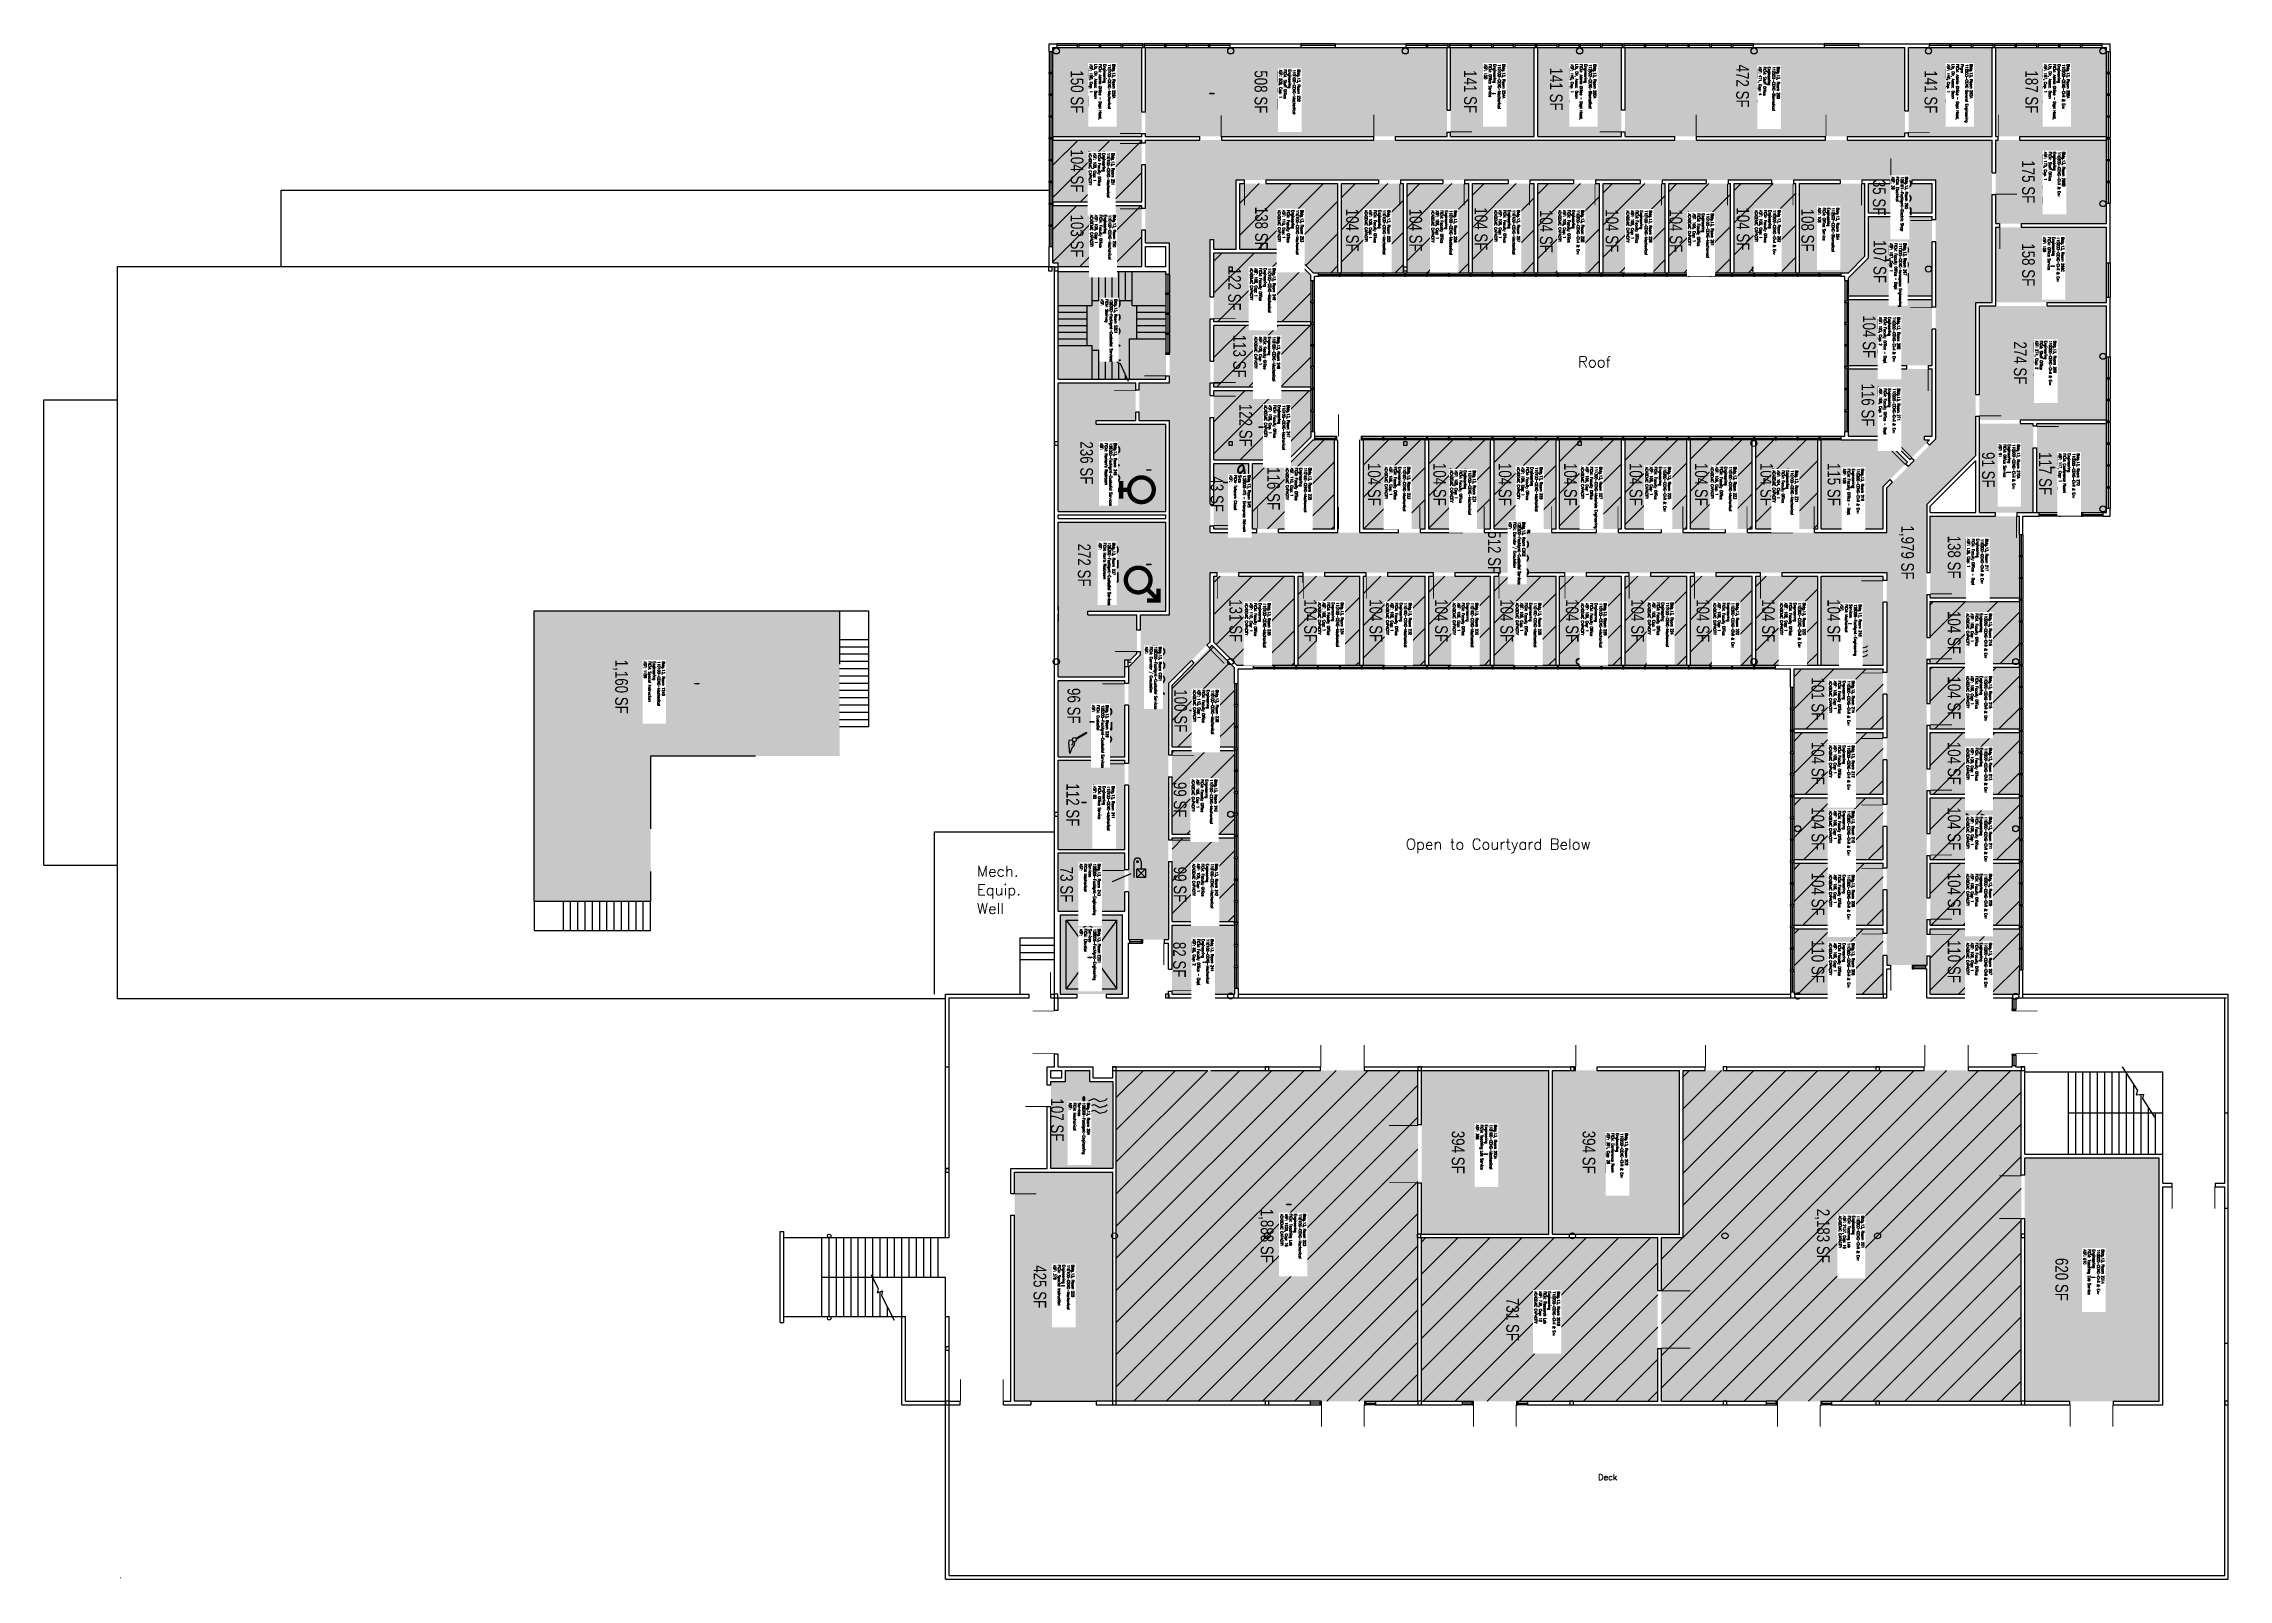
# Model space of a CAD drawing. Header units: inches. Extents: x -1297 to 2310, y -3 to 2532.
import ezdxf
from ezdxf.enums import TextEntityAlignment as Align

# ---------------------------------------------------------------- set-up
doc = ezdxf.new("R2010")
doc.units = ezdxf.units.IN
doc.header["$LTSCALE"] = 100
doc.header["$MEASUREMENT"] = 0
doc.layers.get('0').update_dxf_attribs({"linetype": 'CONTINUOUS'})
for name, color, linetype in [('A-COLS', 5, 'CONTINUOUS'), ('A-DOOR', 2, 'CONTINUOUS'), ('A-FLOR', 3, 'CONTINUOUS'), ('A-GLAZ', 1, 'CONTINUOUS'), ('A-GLAZ-SILL', 2, 'CONTINUOUS'), ('A-IDEN-ICON', 4, 'CONTINUOUS'), ('A-IDEN-RNUM', 7, 'CONTINUOUS'), ('A-IDEN-SNUM', 4, 'CONTINUOUS'), ('A-IDEN-TEXT', 4, 'CONTINUOUS'), ('A-IDEN-VNUM', 4, 'CONTINUOUS'), ('A-ROOF', 2, 'CONTINUOUS'), ('A-WALL', 5, 'CONTINUOUS'), ('AREA-TEXT', 3, 'CONTINUOUS'), ('Rooms-Capacity', 4, 'CONTINUOUS'), ('Rooms-Category-Color', 7, 'CONTINUOUS'), ('Rooms-College-Color', 7, 'CONTINUOUS'), ('Rooms-Department-Color', 7, 'CONTINUOUS'), ('Rooms-Division-Color', 7, 'CONTINUOUS'), ('Rooms-Information', 7, 'CONTINUOUS')]:
    doc.layers.add(name, color=color, linetype=linetype)
doc.styles.add('AREA', font='arial.ttf', dxfattribs={"width": 0.75, "height": 24})
doc.styles.add('ROOMFNUMBER', font='simplex', dxfattribs={"height": 0.833333})
doc.styles.add('ROOMSNUMBER', font='txt.shx', dxfattribs={"height": 0.03})
doc.styles.add('ROOMVNUMBER', font='simplex.shx', dxfattribs={"width": 0.85})

# ---------------------------------------------------------------- blocks, each defined once
blk = doc.blocks.new('CPWOMEN')
at = {"const_width": 0.015}
blk.add_lwpolyline([(-0.0375, 0, 1), (0.0475, 0, 1)], format="xyb", close=True, dxfattribs=at)
for points in [[(-0.025, -0.07), (0.035, -0.07)], [(0.005, -0.04), (0.005, -0.1)]]:
    blk.add_lwpolyline(points, dxfattribs=at)
blk = doc.blocks.new('CPMEN')
at = {"const_width": 0.015}
blk.add_lwpolyline([(-0.0575, -0.02, 1), (0.0275, -0.02, 1)], format="xyb", close=True, dxfattribs=at)
for points in [[(0.055, 0.01), (0.055, 0.05), (0.015, 0.05)], [(0.0151, 0.0101), (0.055, 0.05)]]:
    blk.add_lwpolyline(points, dxfattribs=at)
blk = doc.blocks.new('CPPHONE')
for p, q in [((0.01, 0.025), (-0.02, -0.025)), ((0.017, 0.028), (-0.018, -0.033))]:
    blk.add_line(p, q)
for points in [[(0.036, 0.057), (0.042, 0.031), (0.038, 0.011), (0.008, -0.041), (-0.008, -0.056), (-0.034, -0.064)], [(0.033, 0.047), (0.037, 0.031), (0.033, 0.013), (0.004, -0.038), (-0.011, -0.051), (-0.026, -0.057)]]:
    blk.add_lwpolyline(points)
for points in [[(0.029, 0.079, 0.139889), (0.022, 0.08, 0.107118), (0.012, 0.078, 0.079812), (0.004, 0.072, 0.067459), (-0.003, 0.063, 0.067459), (-0.008, 0.051, 0.079812), (-0.009, 0.041, 0.107118), (-0.006, 0.032, 0.139889), (-0.001, 0.027, 0.139889), (0.006, 0.025, 0.107118), (0.015, 0.027, 0.079812), (0.024, 0.033, 0.067459), (0.031, 0.043, 0.067459), (0.036, 0.054, 0.079812), (0.037, 0.064, 0.107118), (0.034, 0.073, 0.139889)], [(0.026, 0.074, 0.139889), (0.022, 0.075, 0.107118), (0.014, 0.074, 0.079812), (0.007, 0.069, 0.067459), (0.001, 0.06, 0.067459), (-0.003, 0.05, 0.079812), (-0.004, 0.042, 0.107118), (-0.002, 0.034, 0.139889), (0.001, 0.031, 0.139889), (0.006, 0.03, 0.107118), (0.013, 0.032, 0.079812), (0.02, 0.037, 0.067459), (0.027, 0.045, 0.067459), (0.031, 0.055, 0.079812), (0.032, 0.064, 0.107118), (0.03, 0.071, 0.139889)], [(-0.026, -0.017, 0.139889), (-0.033, -0.015, 0.107118), (-0.043, -0.017, 0.079812), (-0.051, -0.023, 0.067459), (-0.058, -0.033, 0.067459), (-0.063, -0.044, 0.079812), (-0.064, -0.054, 0.107118), (-0.061, -0.063, 0.139889), (-0.056, -0.069, 0.139889), (-0.049, -0.07, 0.107118), (-0.04, -0.068, 0.079812), (-0.031, -0.062, 0.067459), (-0.024, -0.053, 0.067459), (-0.019, -0.041, 0.079812), (-0.018, -0.031, 0.107118), (-0.021, -0.022, 0.139889)], [(-0.029, -0.021, 0.139889), (-0.033, -0.02, 0.107118), (-0.041, -0.022, 0.079812), (-0.048, -0.027, 0.067459), (-0.054, -0.035, 0.067459), (-0.058, -0.045, 0.079812), (-0.059, -0.054, 0.107118), (-0.057, -0.061, 0.139889), (-0.054, -0.064, 0.139889), (-0.049, -0.065, 0.107118), (-0.042, -0.064, 0.079812), (-0.035, -0.059, 0.067459), (-0.028, -0.05, 0.067459), (-0.024, -0.04, 0.079812), (-0.023, -0.032, 0.107118), (-0.025, -0.024, 0.139889)]]:
    blk.add_lwpolyline(points, format="xyb", close=True)
blk = doc.blocks.new('CPMECH')
for p, q in [((0.005, 0.025), (0.015, 0.035)), ((0.015, 0.035), (0.045, 0.045)), ((0.015, -0.005), (0.045, 0.005)), ((0.045, 0.045), (0.085, 0.025)), ((0.045, 0.005), (0.085, -0.015)), ((0.085, 0.025), (0.125, 0.035)), ((0.125, 0.035), (0.135, 0.045)), ((0.125, -0.005), (0.135, 0.005)), ((0.005, -0.015), (0.015, -0.005)), ((0.005, -0.055), (0.015, -0.045)), ((0.015, -0.045), (0.045, -0.035)), ((0.045, -0.035), (0.085, -0.055)), ((0.085, -0.015), (0.125, -0.005)), ((0.085, -0.055), (0.125, -0.045)), ((0.125, -0.045), (0.135, -0.035))]:
    blk.add_line(p, q)
at = {"const_width": 0.0075}
blk.add_lwpolyline([(-0.068, -0.007, 1), (-0.062, -0.003, 1)], format="xyb", close=True, dxfattribs=at)
at = {"const_width": 0.015}
blk.add_lwpolyline([(-0.025, -0.005), (-0.065, -0.005)], dxfattribs=at)
for points in [[(-0.025, -0.005, 0, 0.02, 0), (-0.025, 0.035, 0.02, 0.02, 0), (-0.025, 0.055, 0.02, 0, 0), (-0.025, 0.065, 0, 0, 0)], [(-0.025, -0.005, 0, 0.02, 0), (-0.025, -0.045, 0.02, 0.02, 0), (-0.025, -0.065, 0.02, 0, 0), (-0.025, -0.075, 0, 0, 0)]]:
    blk.add_lwpolyline(points, format="xyseb")
blk = doc.blocks.new('CPCUST')
for p, q in [((0.017, -0.064), (0.02, -0.047)), ((0.036, -0.07), (0.017, -0.064)), ((0.026, -0.041), (0.045, -0.041)), ((0.03, -0.034), (0.038, -0.03)), ((0.112, -0.063), (0.036, -0.07)), ((0.038, -0.03), (0.053, -0.032)), ((0.045, -0.041), (0.054, -0.051)), ((0.053, -0.032), (0.075, -0.048)), ((0.075, -0.048), (0.112, -0.063))]:
    blk.add_line(p, q)
at = {"const_width": 0.015}
blk.add_lwpolyline([(-0.03, 0.05), (0.01, -0.019)], dxfattribs=at)
at = {"const_width": 0.0075}
blk.add_lwpolyline([(-0.033, 0.048, 1), (-0.027, 0.052, 1)], format="xyb", close=True, dxfattribs=at)
blk.add_circle((0.016, -0.031), 0.0141)
blk = doc.blocks.new('CPELEV')
for p, q in [((-0.035, 0.03), (-0.035, -0.08)), ((0.015, 0.03), (0.015, -0.02)), ((0.045, -0.08), (-0.015, -0.02)), ((-0.015, -0.08), (0.045, -0.02)), ((-0.015, -0.02), (0.045, -0.02)), ((-0.015, -0.08), (-0.015, -0.02)), ((0.045, -0.08), (-0.015, -0.08)), ((0.045, -0.02), (0.045, -0.08))]:
    blk.add_line(p, q)
at = {"const_width": 0.0106}
blk.add_lwpolyline([(-0.015, 0.03, 1), (-0.005, 0.03, 1)], format="xyb", close=True, dxfattribs=at)
blk.add_arc((-0.01, 0.03), 0.025, 0, 180)

msp = doc.modelspace()

# ---------------------------------------------------------------- hatches: boundary and pattern name
at = {"layer": 'Rooms-Capacity'}
h = msp.add_hatch(dxfattribs=at)
h.set_pattern_fill('ANSI31', color=256, scale=300, style=0)
h.paths.add_polyline_path([(369, 2373), (516, 2373), (516, 2271), (369, 2271)])
h = msp.add_hatch(dxfattribs=at)
h.set_pattern_fill('ANSI31', color=256, scale=300, style=0)
h.paths.add_polyline_path([(678, 2301), (840, 2301), (840, 2154), (799.2, 2154), (760.2, 2193), (678, 2193)])
h = msp.add_hatch(dxfattribs=at)
h.set_pattern_fill('ANSI31', color=256, scale=300, style=0)
h.paths.add_polyline_path([(846, 2301), (948, 2301), (948, 2154), (846, 2154)])
h = msp.add_hatch(dxfattribs=at)
h.set_pattern_fill('ANSI31', color=256, scale=300, style=0)
h.paths.add_polyline_path([(954, 2301), (1056, 2301), (1056, 2154), (954, 2154)])
h = msp.add_hatch(dxfattribs=at)
h.set_pattern_fill('ANSI31', color=256, scale=300, style=0)
h.paths.add_polyline_path([(1062, 2301), (1164, 2301), (1164, 2154), (1062, 2154)])
h = msp.add_hatch(dxfattribs=at)
h.set_pattern_fill('ANSI31', color=256, scale=300, style=0)
h.paths.add_polyline_path([(1170, 2301), (1272, 2301), (1272, 2154), (1170, 2154)])
h = msp.add_hatch(dxfattribs=at)
h.set_pattern_fill('ANSI31', color=256, scale=300, style=0)
h.paths.add_polyline_path([(1278, 2301), (1380, 2301), (1380, 2154), (1278, 2154)])
h = msp.add_hatch(dxfattribs=at)
h.set_pattern_fill('ANSI31', color=256, scale=300, style=0)
h.paths.add_polyline_path([(1386, 2301), (1488, 2301), (1488, 2154), (1386, 2154)])
h = msp.add_hatch(dxfattribs=at)
h.set_pattern_fill('ANSI31', color=256, scale=300, style=0)
h.paths.add_polyline_path([(1494, 2301), (1596, 2301), (1596, 2154), (1494, 2154)])
h = msp.add_hatch(dxfattribs=at)
h.set_pattern_fill('ANSI31', color=256, scale=300, style=0)
h.paths.add_polyline_path([(369, 2265), (516, 2265), (516, 2164), (378, 2164), (378, 2170), (369, 2170)])
h = msp.add_hatch(dxfattribs=at)
h.set_pattern_fill('ANSI31', color=256, scale=300, style=0)
h.paths.add_polyline_path([(635, 2187), (757.8, 2187), (795, 2149.8), (795, 2073), (635, 2073)])
h = msp.add_hatch(dxfattribs=at)
h.set_pattern_fill('ANSI31', color=256, scale=300, style=0)
h.paths.add_polyline_path([(635, 2067), (795, 2067), (795, 1965), (635, 1965)])
h = msp.add_hatch(dxfattribs=at)
h.set_pattern_fill('ANSI31', color=256, scale=300, style=0)
h.paths.add_polyline_path([(635, 1959), (795, 1959), (795, 1882.2), (757.8, 1845), (635, 1845)])
h = msp.add_hatch(dxfattribs=at)
h.set_pattern_fill('ANSI31', color=256, scale=300, style=0)
h.paths.add_polyline_path([(699, 1839), (760.2, 1839), (799.2, 1878), (834, 1878), (834, 1731), (699, 1731)])
h = msp.add_hatch(dxfattribs=at)
h.set_pattern_fill('ANSI31', color=256, scale=300, style=0)
h.paths.add_polyline_path([(882, 1878), (984, 1878), (984, 1731), (882, 1731)])
h = msp.add_hatch(dxfattribs=at)
h.set_pattern_fill('ANSI31', color=256, scale=300, style=0)
h.paths.add_polyline_path([(990, 1878), (1092, 1878), (1092, 1731), (990, 1731)])
h = msp.add_hatch(dxfattribs=at)
h.set_pattern_fill('ANSI31', color=256, scale=300, style=0)
h.paths.add_polyline_path([(1098, 1878), (1200, 1878), (1200, 1731), (1098, 1731)])
h = msp.add_hatch(dxfattribs=at)
h.set_pattern_fill('ANSI31', color=256, scale=300, style=0)
h.paths.add_polyline_path([(1206, 1878), (1308, 1878), (1308, 1731), (1206, 1731)])
h = msp.add_hatch(dxfattribs=at)
h.set_pattern_fill('ANSI31', color=256, scale=300, style=0)
h.paths.add_polyline_path([(1314, 1878), (1416, 1878), (1416, 1731), (1314, 1731)])
h = msp.add_hatch(dxfattribs=at)
h.set_pattern_fill('ANSI31', color=256, scale=300, style=0)
h.paths.add_polyline_path([(1422, 1878), (1524, 1878), (1524, 1731), (1422, 1731)])
h = msp.add_hatch(dxfattribs=at)
h.set_pattern_fill('ANSI31', color=256, scale=300, style=0)
h.paths.add_polyline_path([(1530, 1878), (1632, 1878), (1632, 1731), (1530, 1731)])
h = msp.add_hatch(dxfattribs=at)
h.set_pattern_fill('ANSI31', color=256, scale=300, style=0)
h.paths.add_polyline_path([(635, 1653), (768, 1653), (768, 1506), (673.2, 1506), (635, 1544.2)])
h = msp.add_hatch(dxfattribs=at)
h.set_pattern_fill('ANSI31', color=256, scale=300, style=0)
h.paths.add_polyline_path([(774, 1653), (774, 1506), (876, 1506), (876, 1653)])
h = msp.add_hatch(dxfattribs=at)
h.set_pattern_fill('ANSI31', color=256, scale=300, style=0)
h.paths.add_polyline_path([(882, 1653), (984, 1653), (984, 1506), (882, 1506)])
h = msp.add_hatch(dxfattribs=at)
h.set_pattern_fill('ANSI31', color=256, scale=300, style=0)
h.paths.add_polyline_path([(990, 1653), (1092, 1653), (1092, 1506), (990, 1506)])
h = msp.add_hatch(dxfattribs=at)
h.set_pattern_fill('ANSI31', color=256, scale=300, style=0)
h.paths.add_polyline_path([(1098, 1653), (1098, 1506), (1200, 1506), (1200, 1653)])
h = msp.add_hatch(dxfattribs=at)
h.set_pattern_fill('ANSI31', color=256, scale=300, style=0)
h.paths.add_polyline_path([(1206, 1653), (1206, 1506), (1308, 1506), (1308, 1653)])
h = msp.add_hatch(dxfattribs=at)
h.set_pattern_fill('ANSI31', color=256, scale=300, style=0)
h.paths.add_polyline_path([(1314, 1653), (1416, 1653), (1416, 1506), (1314, 1506)])
h = msp.add_hatch(dxfattribs=at)
h.set_pattern_fill('ANSI31', color=256, scale=300, style=0)
h.paths.add_polyline_path([(1422, 1653), (1524, 1653), (1524, 1506), (1422, 1506)])
h = msp.add_hatch(dxfattribs=at)
h.set_pattern_fill('ANSI31', color=256, scale=300, style=0)
h.paths.add_polyline_path([(1530, 1653), (1632, 1653), (1632, 1506), (1530, 1506)])
h = msp.add_hatch(dxfattribs=at)
h.set_pattern_fill('ANSI31', color=256, scale=300, style=0)
h.paths.add_polyline_path([(1818, 1611), (1965, 1611), (1965, 1509), (1818, 1509)])
h = msp.add_hatch(dxfattribs=at)
h.set_pattern_fill('ANSI31', color=256, scale=300, style=0)
h.paths.add_polyline_path([(631.8, 1539), (566, 1473.2), (566, 1371), (669, 1371), (669, 1501.8)])
h = msp.add_hatch(dxfattribs=at)
h.set_pattern_fill('ANSI31', color=256, scale=300, style=0)
h.paths.add_polyline_path([(1593, 1500), (1740, 1500), (1740, 1401), (1593, 1401)])
h = msp.add_hatch(dxfattribs=at)
h.set_pattern_fill('ANSI31', color=256, scale=300, style=0)
h.paths.add_polyline_path([(1818, 1503), (1965, 1503), (1965, 1401), (1818, 1401)])
h = msp.add_hatch(dxfattribs=at)
h.set_pattern_fill('ANSI31', color=256, scale=300, style=0)
h.paths.add_polyline_path([(1593, 1395), (1740, 1395), (1740, 1293), (1593, 1293)])
h = msp.add_hatch(dxfattribs=at)
h.set_pattern_fill('ANSI31', color=256, scale=300, style=0)
h.paths.add_polyline_path([(1818, 1395), (1965, 1395), (1965, 1293), (1818, 1293)])
h = msp.add_hatch(dxfattribs=at)
h.set_pattern_fill('ANSI31', color=256, scale=300, style=0)
h.paths.add_polyline_path([(566, 1365), (669, 1365), (669, 1227), (566, 1227)])
h = msp.add_hatch(dxfattribs=at)
h.set_pattern_fill('ANSI31', color=256, scale=300, style=0)
h.paths.add_polyline_path([(1593, 1287), (1740, 1287), (1740, 1185), (1593, 1185)])
h = msp.add_hatch(dxfattribs=at)
h.set_pattern_fill('ANSI31', color=256, scale=300, style=0)
h.paths.add_polyline_path([(1818, 1287), (1965, 1287), (1965, 1185), (1818, 1185)])
h = msp.add_hatch(dxfattribs=at)
h.set_pattern_fill('ANSI31', color=256, scale=300, style=0)
h.paths.add_polyline_path([(566, 1221), (669, 1221), (669, 1083), (566, 1083)])
h = msp.add_hatch(dxfattribs=at)
h.set_pattern_fill('ANSI31', color=256, scale=300, style=0)
h.paths.add_polyline_path([(1593, 1179), (1740, 1179), (1740, 1077), (1593, 1077)])
h = msp.add_hatch(dxfattribs=at)
h.set_pattern_fill('ANSI31', color=256, scale=300, style=0)
h.paths.add_polyline_path([(1818, 1179), (1965, 1179), (1965, 1077), (1818, 1077)])
h = msp.add_hatch(dxfattribs=at)
h.set_pattern_fill('ANSI31', color=256, scale=300, style=0)
h.paths.add_polyline_path([(1593, 1071), (1740, 1071), (1740, 963), (1593, 963)])
h = msp.add_hatch(dxfattribs=at)
h.set_pattern_fill('ANSI31', color=256, scale=300, style=0)
h.paths.add_polyline_path([(1818, 1071), (1965, 1071), (1965, 963), (1818, 963)])
h = msp.add_hatch(dxfattribs=at)
h.set_pattern_fill('ANSI31', color=256, scale=300, style=0)
h.paths.add_polyline_path([(474, 837), (972, 837), (972, 291), (474, 291)])
h = msp.add_hatch(dxfattribs=at)
h.set_pattern_fill('ANSI31', color=256, scale=300, style=0)
h.paths.add_polyline_path([(1410, 837), (1968, 837), (1968, 291), (1374, 291), (1374, 561), (1410, 561)])
h = msp.add_hatch(dxfattribs=at)
h.set_pattern_fill('ANSI31', color=256, scale=300, style=0)
h.paths.add_polyline_path([(978, 561), (1368, 561), (1368, 291), (978, 291)])
at = {"layer": 'Rooms-Category-Color', "true_color": 0xfa9ba3}
for points in [[(369, 2526), (516, 2526), (516, 2379), (369, 2379)], [(522, 2526), (1020, 2526), (1020, 2379), (802, 2379), (522, 2379), (522, 2419)], [(1026, 2526), (1164, 2526), (1164, 2379), (1026, 2379)], [(1170, 2526), (1308, 2526), (1308, 2379), (1170, 2379)], [(1314, 2526), (1776, 2526), (1776, 2379), (1314, 2379)], [(1782, 2526), (1920, 2526), (1920, 2379), (1782, 2379)], [(1926, 2526), (2109, 2526), (2109, 2379), (1926, 2379)], [(369, 2373), (516, 2373), (516, 2271), (369, 2271)], [(1926, 2373), (2109, 2373), (2109, 2235), (1926, 2235)], [(678, 2301), (840, 2301), (840, 2154), (799.2, 2154), (760.2, 2193), (678, 2193)], [(846, 2301), (948, 2301), (948, 2154), (846, 2154)], [(954, 2301), (1056, 2301), (1056, 2154), (954, 2154)], [(1062, 2301), (1164, 2301), (1164, 2154), (1062, 2154)], [(1170, 2301), (1272, 2301), (1272, 2154), (1170, 2154)], [(1278, 2301), (1380, 2301), (1380, 2154), (1278, 2154)], [(1386, 2301), (1488, 2301), (1488, 2154), (1386, 2154)], [(1494, 2301), (1596, 2301), (1596, 2154), (1494, 2154)], [(1602, 2301), (1710, 2301), (1710, 2181), (1683.2, 2154), (1602, 2154)], [(369, 2265), (516, 2265), (516, 2164), (378, 2164), (378, 2170), (369, 2170)], [(1821, 2115), (1821, 2247), (1716, 2247), (1716, 2178.5), (1683, 2145.5), (1683, 2115)], [(1926, 2229), (2109, 2229), (2109, 2105), (1926, 2105)], [(635, 2187), (757.8, 2187), (795, 2149.8), (795, 2073), (635, 2073)], [(1821, 2001), (1821, 2109), (1683, 2109), (1683, 2001)], [(1899, 2099), (2109, 2099), (2109, 1911), (1899, 1911)], [(635, 2067), (795, 2067), (795, 1965), (635, 1965)], [(1683, 1995), (1821, 1995), (1821, 1884), (1808.4, 1884), (1808.4, 1878), (1816.9, 1878), (1784.4, 1845.4), (1745.8, 1884), (1683, 1884)], [(635, 1959), (795, 1959), (795, 1882.2), (757.8, 1845), (635, 1845)], [(699, 1839), (760.2, 1839), (799.2, 1878), (834, 1878), (834, 1731), (699, 1731)], [(882, 1878), (984, 1878), (984, 1731), (882, 1731)], [(990, 1878), (1092, 1878), (1092, 1731), (990, 1731)], [(1098, 1878), (1200, 1878), (1200, 1731), (1098, 1731)], [(1206, 1878), (1308, 1878), (1308, 1731), (1206, 1731)], [(1314, 1878), (1416, 1878), (1416, 1731), (1314, 1731)], [(1422, 1878), (1524, 1878), (1524, 1731), (1422, 1731)], [(1530, 1878), (1632, 1878), (1632, 1731), (1530, 1731)], [(1638, 1878), (1743.3, 1878), (1780.1, 1841.2), (1740, 1801.1), (1740, 1731), (1638, 1731)], [(1899, 1905), (1988, 1905), (1988, 1758), (1899, 1758)], [(1994, 1905), (2109, 1905), (2109, 1758), (1994, 1758)], [(1818, 1752), (1965, 1752), (1965, 1617), (1818, 1617)], [(635, 1653), (768, 1653), (768, 1506), (673.2, 1506), (635, 1544.2)], [(774, 1653), (774, 1506), (876, 1506), (876, 1653)], [(882, 1653), (984, 1653), (984, 1506), (882, 1506)], [(990, 1653), (1092, 1653), (1092, 1506), (990, 1506)], [(1098, 1653), (1098, 1506), (1200, 1506), (1200, 1653)], [(1206, 1653), (1206, 1506), (1308, 1506), (1308, 1653)], [(1314, 1653), (1416, 1653), (1416, 1506), (1314, 1506)], [(1422, 1653), (1524, 1653), (1524, 1506), (1422, 1506)], [(1530, 1653), (1632, 1653), (1632, 1506), (1530, 1506)], [(1818, 1611), (1965, 1611), (1965, 1509), (1818, 1509)], [(631.8, 1539), (566, 1473.2), (566, 1371), (669, 1371), (669, 1501.8)], [(1593, 1500), (1740, 1500), (1740, 1401), (1593, 1401)], [(1818, 1503), (1965, 1503), (1965, 1401), (1818, 1401)], [(1593, 1395), (1740, 1395), (1740, 1293), (1593, 1293)], [(1818, 1395), (1965, 1395), (1965, 1293), (1818, 1293)], [(378, 1349), (488, 1349), (488, 1202), (378, 1202)], [(566, 1365), (669, 1365), (669, 1227), (566, 1227)], [(1593, 1287), (1740, 1287), (1740, 1185), (1593, 1185)], [(1818, 1287), (1965, 1287), (1965, 1185), (1818, 1185)], [(566, 1221), (669, 1221), (669, 1083), (566, 1083)], [(1593, 1179), (1740, 1179), (1740, 1077), (1593, 1077)], [(1818, 1179), (1965, 1179), (1965, 1077), (1818, 1077)], [(566, 1077), (669, 1077), (669, 963), (566, 963)], [(1593, 1071), (1740, 1071), (1740, 963), (1593, 963)], [(1818, 1071), (1965, 1071), (1965, 963), (1818, 963)], [(1194, 837), (1404, 837), (1404, 567), (1194, 567)]]:
    msp.add_hatch(color=241, dxfattribs=at).paths.add_polyline_path(points)
at = {"layer": 'Rooms-Category-Color', "true_color": 0xadadad}
for points in [[(1812, 1011), (1812, 1771.2), (1893, 1852.2), (1893, 2105), (1920, 2105), (1920, 2373), (522, 2373), (522, 2203), (562, 2203), (562, 1972), (512, 1972), (512, 1910), (562, 1910), (562, 1589), (514, 1589), (514, 1523), (494, 1503), (494, 1053), (560, 1053), (560, 1475.7), (629, 1544.7), (629, 1659), (629, 2209), (635, 2209), (635, 2193), (672, 2193), (672, 2307), (1827, 2307), (1827, 1879.6), (1746, 1798.6), (1746, 1659), (1746, 1011)], [(1716, 2301), (1821, 2301), (1821, 2253), (1716, 2253)], [(378, 2156), (556, 2156), (556, 1978), (378, 1978)], [(378, 1972), (506, 1972), (506, 1910), (441, 1910), (441, 1904), (556, 1904), (556, 1760), (378, 1760)], [(635, 1839), (693, 1839), (693, 1731), (635, 1731)], [(378, 1742), (556, 1742), (556, 1595), (427, 1595), (427, 1589), (508, 1589), (508, 1525.5), (497.5, 1515), (488, 1515), (488, 1487), (378, 1487)], [(629, 1725), (1746, 1725), (1746, 1659), (629, 1659)], [(1638, 1653), (1740, 1653), (1740, 1506), (1638, 1506)], [(378, 1481), (488, 1481), (488, 1355), (378, 1355)], [(378, 1196), (488, 1196), (488, 1100), (378, 1100)], [(382, 1094), (484, 1094), (484, 963), (382, 963)], [(366, 819), (390, 819), (390, 837), (430, 837), (430, 819), (468, 819), (468, 675), (366, 675)]]:
    msp.add_hatch(color=253, dxfattribs=at).paths.add_polyline_path(points)
at = {"layer": 'Rooms-Category-Color', "true_color": 0xe3f498}
for points in [[(-487, 1596), (17, 1596), (17, 1356), (-295, 1356), (-295, 1116), (-487, 1116)], [(474, 837), (972, 837), (972, 291), (474, 291)], [(978, 837), (1188, 837), (1188, 567), (978, 567)], [(1410, 837), (1968, 837), (1968, 291), (1374, 291), (1374, 561), (1410, 561)], [(1974, 693), (2196, 693), (2196, 291), (1974, 291)], [(306, 669), (468, 669), (468, 291), (306, 291)], [(978, 561), (1368, 561), (1368, 291), (978, 291)]]:
    msp.add_hatch(color=61, dxfattribs=at).paths.add_polyline_path(points)
at = {"layer": 'Rooms-College-Color', "true_color": 0x99d7b2}
for points in [[(369, 2526), (516, 2526), (516, 2379), (369, 2379)], [(522, 2526), (1020, 2526), (1020, 2379), (802, 2379), (522, 2379), (522, 2419)], [(1026, 2526), (1164, 2526), (1164, 2379), (1026, 2379)], [(1170, 2526), (1308, 2526), (1308, 2379), (1170, 2379)], [(1314, 2526), (1776, 2526), (1776, 2379), (1314, 2379)], [(1782, 2526), (1920, 2526), (1920, 2379), (1782, 2379)], [(369, 2373), (516, 2373), (516, 2271), (369, 2271)], [(678, 2301), (840, 2301), (840, 2154), (799.2, 2154), (760.2, 2193), (678, 2193)], [(846, 2301), (948, 2301), (948, 2154), (846, 2154)], [(954, 2301), (1056, 2301), (1056, 2154), (954, 2154)], [(1062, 2301), (1164, 2301), (1164, 2154), (1062, 2154)], [(1170, 2301), (1272, 2301), (1272, 2154), (1170, 2154)], [(1278, 2301), (1380, 2301), (1380, 2154), (1278, 2154)], [(1386, 2301), (1488, 2301), (1488, 2154), (1386, 2154)], [(1494, 2301), (1596, 2301), (1596, 2154), (1494, 2154)], [(1602, 2301), (1710, 2301), (1710, 2181), (1683.2, 2154), (1602, 2154)], [(369, 2265), (516, 2265), (516, 2164), (378, 2164), (378, 2170), (369, 2170)], [(635, 2187), (757.8, 2187), (795, 2149.8), (795, 2073), (635, 2073)], [(635, 2067), (795, 2067), (795, 1965), (635, 1965)], [(635, 1959), (795, 1959), (795, 1882.2), (757.8, 1845), (635, 1845)], [(699, 1839), (760.2, 1839), (799.2, 1878), (834, 1878), (834, 1731), (699, 1731)], [(882, 1878), (984, 1878), (984, 1731), (882, 1731)], [(990, 1878), (1092, 1878), (1092, 1731), (990, 1731)], [(1098, 1878), (1200, 1878), (1200, 1731), (1098, 1731)], [(1206, 1878), (1308, 1878), (1308, 1731), (1206, 1731)], [(1314, 1878), (1416, 1878), (1416, 1731), (1314, 1731)], [(1422, 1878), (1524, 1878), (1524, 1731), (1422, 1731)], [(1530, 1878), (1632, 1878), (1632, 1731), (1530, 1731)], [(635, 1653), (768, 1653), (768, 1506), (673.2, 1506), (635, 1544.2)], [(774, 1653), (774, 1506), (876, 1506), (876, 1653)], [(882, 1653), (984, 1653), (984, 1506), (882, 1506)], [(990, 1653), (1092, 1653), (1092, 1506), (990, 1506)], [(1098, 1653), (1098, 1506), (1200, 1506), (1200, 1653)], [(1206, 1653), (1206, 1506), (1308, 1506), (1308, 1653)], [(1314, 1653), (1416, 1653), (1416, 1506), (1314, 1506)], [(1422, 1653), (1524, 1653), (1524, 1506), (1422, 1506)], [(1530, 1653), (1632, 1653), (1632, 1506), (1530, 1506)], [(-487, 1596), (17, 1596), (17, 1356), (-295, 1356), (-295, 1116), (-487, 1116)], [(1818, 1611), (1965, 1611), (1965, 1509), (1818, 1509)], [(631.8, 1539), (566, 1473.2), (566, 1371), (669, 1371), (669, 1501.8)], [(1593, 1500), (1740, 1500), (1740, 1401), (1593, 1401)], [(1818, 1503), (1965, 1503), (1965, 1401), (1818, 1401)], [(1593, 1395), (1740, 1395), (1740, 1293), (1593, 1293)], [(1818, 1395), (1965, 1395), (1965, 1293), (1818, 1293)], [(378, 1349), (488, 1349), (488, 1202), (378, 1202)], [(566, 1365), (669, 1365), (669, 1227), (566, 1227)], [(1593, 1287), (1740, 1287), (1740, 1185), (1593, 1185)], [(1818, 1287), (1965, 1287), (1965, 1185), (1818, 1185)], [(566, 1221), (669, 1221), (669, 1083), (566, 1083)], [(1593, 1179), (1740, 1179), (1740, 1077), (1593, 1077)], [(1818, 1179), (1965, 1179), (1965, 1077), (1818, 1077)], [(566, 1077), (669, 1077), (669, 963), (566, 963)], [(1593, 1071), (1740, 1071), (1740, 963), (1593, 963)], [(1818, 1071), (1965, 1071), (1965, 963), (1818, 963)], [(474, 837), (972, 837), (972, 291), (474, 291)], [(978, 837), (1188, 837), (1188, 567), (978, 567)], [(1194, 837), (1404, 837), (1404, 567), (1194, 567)], [(1410, 837), (1968, 837), (1968, 291), (1374, 291), (1374, 561), (1410, 561)], [(1974, 693), (2196, 693), (2196, 291), (1974, 291)], [(306, 669), (468, 669), (468, 291), (306, 291)], [(978, 561), (1368, 561), (1368, 291), (978, 291)]]:
    msp.add_hatch(color=253, dxfattribs=at).paths.add_polyline_path(points)
at = {"layer": 'Rooms-College-Color', "true_color": 0x80bc67}
for points in [[(1926, 2526), (2109, 2526), (2109, 2379), (1926, 2379)], [(1926, 2373), (2109, 2373), (2109, 2235), (1926, 2235)], [(1716, 2301), (1821, 2301), (1821, 2253), (1716, 2253)], [(1821, 2115), (1821, 2247), (1716, 2247), (1716, 2178.5), (1683, 2145.5), (1683, 2115)], [(1926, 2229), (2109, 2229), (2109, 2105), (1926, 2105)], [(1821, 2001), (1821, 2109), (1683, 2109), (1683, 2001)], [(1899, 2099), (2109, 2099), (2109, 1911), (1899, 1911)], [(1683, 1995), (1821, 1995), (1821, 1884), (1808.4, 1884), (1808.4, 1878), (1816.9, 1878), (1784.4, 1845.4), (1745.8, 1884), (1683, 1884)], [(1638, 1878), (1743.3, 1878), (1780.1, 1841.2), (1740, 1801.1), (1740, 1731), (1638, 1731)], [(1899, 1905), (1988, 1905), (1988, 1758), (1899, 1758)], [(1994, 1905), (2109, 1905), (2109, 1758), (1994, 1758)], [(1818, 1752), (1965, 1752), (1965, 1617), (1818, 1617)]]:
    msp.add_hatch(color=83, dxfattribs=at).paths.add_polyline_path(points)
at = {"layer": 'Rooms-College-Color', "true_color": 0xadadad}
for points in [[(1812, 1011), (1812, 1771.2), (1893, 1852.2), (1893, 2105), (1920, 2105), (1920, 2373), (522, 2373), (522, 2203), (562, 2203), (562, 1972), (512, 1972), (512, 1910), (562, 1910), (562, 1589), (514, 1589), (514, 1523), (494, 1503), (494, 1053), (560, 1053), (560, 1475.7), (629, 1544.7), (629, 1659), (629, 2209), (635, 2209), (635, 2193), (672, 2193), (672, 2307), (1827, 2307), (1827, 1879.6), (1746, 1798.6), (1746, 1659), (1746, 1011)], [(378, 2156), (556, 2156), (556, 1978), (378, 1978)], [(378, 1972), (506, 1972), (506, 1910), (441, 1910), (441, 1904), (556, 1904), (556, 1760), (378, 1760)], [(635, 1839), (693, 1839), (693, 1731), (635, 1731)], [(378, 1742), (556, 1742), (556, 1595), (427, 1595), (427, 1589), (508, 1589), (508, 1525.5), (497.5, 1515), (488, 1515), (488, 1487), (378, 1487)], [(629, 1725), (1746, 1725), (1746, 1659), (629, 1659)], [(1638, 1653), (1740, 1653), (1740, 1506), (1638, 1506)], [(378, 1481), (488, 1481), (488, 1355), (378, 1355)], [(378, 1196), (488, 1196), (488, 1100), (378, 1100)], [(382, 1094), (484, 1094), (484, 963), (382, 963)], [(366, 819), (390, 819), (390, 837), (430, 837), (430, 819), (468, 819), (468, 675), (366, 675)]]:
    msp.add_hatch(color=253, dxfattribs=at).paths.add_polyline_path(points)
at = {"layer": 'Rooms-Department-Color', "true_color": 0x99d7b2}
for points in [[(369, 2526), (516, 2526), (516, 2379), (369, 2379)], [(522, 2526), (1020, 2526), (1020, 2379), (802, 2379), (522, 2379), (522, 2419)], [(1026, 2526), (1164, 2526), (1164, 2379), (1026, 2379)], [(1170, 2526), (1308, 2526), (1308, 2379), (1170, 2379)], [(1314, 2526), (1776, 2526), (1776, 2379), (1314, 2379)], [(1782, 2526), (1920, 2526), (1920, 2379), (1782, 2379)], [(1926, 2526), (2109, 2526), (2109, 2379), (1926, 2379)], [(369, 2373), (516, 2373), (516, 2271), (369, 2271)], [(1926, 2373), (2109, 2373), (2109, 2235), (1926, 2235)], [(678, 2301), (840, 2301), (840, 2154), (799.2, 2154), (760.2, 2193), (678, 2193)], [(846, 2301), (948, 2301), (948, 2154), (846, 2154)], [(954, 2301), (1056, 2301), (1056, 2154), (954, 2154)], [(1062, 2301), (1164, 2301), (1164, 2154), (1062, 2154)], [(1170, 2301), (1272, 2301), (1272, 2154), (1170, 2154)], [(1278, 2301), (1380, 2301), (1380, 2154), (1278, 2154)], [(1386, 2301), (1488, 2301), (1488, 2154), (1386, 2154)], [(1494, 2301), (1596, 2301), (1596, 2154), (1494, 2154)], [(1602, 2301), (1710, 2301), (1710, 2181), (1683.2, 2154), (1602, 2154)], [(369, 2265), (516, 2265), (516, 2164), (378, 2164), (378, 2170), (369, 2170)], [(1821, 2115), (1821, 2247), (1716, 2247), (1716, 2178.5), (1683, 2145.5), (1683, 2115)], [(1926, 2229), (2109, 2229), (2109, 2105), (1926, 2105)], [(635, 2187), (757.8, 2187), (795, 2149.8), (795, 2073), (635, 2073)], [(1821, 2001), (1821, 2109), (1683, 2109), (1683, 2001)], [(1899, 2099), (2109, 2099), (2109, 1911), (1899, 1911)], [(635, 2067), (795, 2067), (795, 1965), (635, 1965)], [(1683, 1995), (1821, 1995), (1821, 1884), (1808.4, 1884), (1808.4, 1878), (1816.9, 1878), (1784.4, 1845.4), (1745.8, 1884), (1683, 1884)], [(635, 1959), (795, 1959), (795, 1882.2), (757.8, 1845), (635, 1845)], [(699, 1839), (760.2, 1839), (799.2, 1878), (834, 1878), (834, 1731), (699, 1731)], [(882, 1878), (984, 1878), (984, 1731), (882, 1731)], [(990, 1878), (1092, 1878), (1092, 1731), (990, 1731)], [(1098, 1878), (1200, 1878), (1200, 1731), (1098, 1731)], [(1206, 1878), (1308, 1878), (1308, 1731), (1206, 1731)], [(1314, 1878), (1416, 1878), (1416, 1731), (1314, 1731)], [(1422, 1878), (1524, 1878), (1524, 1731), (1422, 1731)], [(1530, 1878), (1632, 1878), (1632, 1731), (1530, 1731)], [(1638, 1878), (1743.3, 1878), (1780.1, 1841.2), (1740, 1801.1), (1740, 1731), (1638, 1731)], [(1899, 1905), (1988, 1905), (1988, 1758), (1899, 1758)], [(1994, 1905), (2109, 1905), (2109, 1758), (1994, 1758)], [(1818, 1752), (1965, 1752), (1965, 1617), (1818, 1617)], [(635, 1653), (768, 1653), (768, 1506), (673.2, 1506), (635, 1544.2)], [(774, 1653), (774, 1506), (876, 1506), (876, 1653)], [(882, 1653), (984, 1653), (984, 1506), (882, 1506)], [(990, 1653), (1092, 1653), (1092, 1506), (990, 1506)], [(1098, 1653), (1098, 1506), (1200, 1506), (1200, 1653)], [(1206, 1653), (1206, 1506), (1308, 1506), (1308, 1653)], [(1314, 1653), (1416, 1653), (1416, 1506), (1314, 1506)], [(1422, 1653), (1524, 1653), (1524, 1506), (1422, 1506)], [(1530, 1653), (1632, 1653), (1632, 1506), (1530, 1506)], [(-487, 1596), (17, 1596), (17, 1356), (-295, 1356), (-295, 1116), (-487, 1116)], [(1818, 1611), (1965, 1611), (1965, 1509), (1818, 1509)], [(631.8, 1539), (566, 1473.2), (566, 1371), (669, 1371), (669, 1501.8)], [(1593, 1500), (1740, 1500), (1740, 1401), (1593, 1401)], [(1818, 1503), (1965, 1503), (1965, 1401), (1818, 1401)], [(1593, 1395), (1740, 1395), (1740, 1293), (1593, 1293)], [(1818, 1395), (1965, 1395), (1965, 1293), (1818, 1293)], [(378, 1349), (488, 1349), (488, 1202), (378, 1202)], [(566, 1365), (669, 1365), (669, 1227), (566, 1227)], [(1593, 1287), (1740, 1287), (1740, 1185), (1593, 1185)], [(1818, 1287), (1965, 1287), (1965, 1185), (1818, 1185)], [(566, 1221), (669, 1221), (669, 1083), (566, 1083)], [(1593, 1179), (1740, 1179), (1740, 1077), (1593, 1077)], [(1818, 1179), (1965, 1179), (1965, 1077), (1818, 1077)], [(566, 1077), (669, 1077), (669, 963), (566, 963)], [(1593, 1071), (1740, 1071), (1740, 963), (1593, 963)], [(1818, 1071), (1965, 1071), (1965, 963), (1818, 963)], [(474, 837), (972, 837), (972, 291), (474, 291)], [(978, 837), (1188, 837), (1188, 567), (978, 567)], [(1194, 837), (1404, 837), (1404, 567), (1194, 567)], [(1410, 837), (1968, 837), (1968, 291), (1374, 291), (1374, 561), (1410, 561)], [(1974, 693), (2196, 693), (2196, 291), (1974, 291)], [(306, 669), (468, 669), (468, 291), (306, 291)], [(978, 561), (1368, 561), (1368, 291), (978, 291)]]:
    msp.add_hatch(color=253, dxfattribs=at).paths.add_polyline_path(points)
at = {"layer": 'Rooms-Department-Color', "true_color": 0xacacac}
for points in [[(1812, 1011), (1812, 1771.2), (1893, 1852.2), (1893, 2105), (1920, 2105), (1920, 2373), (522, 2373), (522, 2203), (562, 2203), (562, 1972), (512, 1972), (512, 1910), (562, 1910), (562, 1589), (514, 1589), (514, 1523), (494, 1503), (494, 1053), (560, 1053), (560, 1475.7), (629, 1544.7), (629, 1659), (629, 2209), (635, 2209), (635, 2193), (672, 2193), (672, 2307), (1827, 2307), (1827, 1879.6), (1746, 1798.6), (1746, 1659), (1746, 1011)], [(1716, 2301), (1821, 2301), (1821, 2253), (1716, 2253)], [(378, 2156), (556, 2156), (556, 1978), (378, 1978)], [(378, 1972), (506, 1972), (506, 1910), (441, 1910), (441, 1904), (556, 1904), (556, 1760), (378, 1760)], [(635, 1839), (693, 1839), (693, 1731), (635, 1731)], [(378, 1742), (556, 1742), (556, 1595), (427, 1595), (427, 1589), (508, 1589), (508, 1525.5), (497.5, 1515), (488, 1515), (488, 1487), (378, 1487)], [(629, 1725), (1746, 1725), (1746, 1659), (629, 1659)], [(1638, 1653), (1740, 1653), (1740, 1506), (1638, 1506)], [(378, 1481), (488, 1481), (488, 1355), (378, 1355)], [(378, 1196), (488, 1196), (488, 1100), (378, 1100)], [(382, 1094), (484, 1094), (484, 963), (382, 963)], [(366, 819), (390, 819), (390, 837), (430, 837), (430, 819), (468, 819), (468, 675), (366, 675)]]:
    msp.add_hatch(color=253, dxfattribs=at).paths.add_polyline_path(points)
at = {"layer": 'Rooms-Division-Color', "true_color": 0x99d7b2}
for points in [[(369, 2526), (516, 2526), (516, 2379), (369, 2379)], [(522, 2526), (1020, 2526), (1020, 2379), (802, 2379), (522, 2379), (522, 2419)], [(1026, 2526), (1164, 2526), (1164, 2379), (1026, 2379)], [(1170, 2526), (1308, 2526), (1308, 2379), (1170, 2379)], [(1314, 2526), (1776, 2526), (1776, 2379), (1314, 2379)], [(1782, 2526), (1920, 2526), (1920, 2379), (1782, 2379)], [(1926, 2526), (2109, 2526), (2109, 2379), (1926, 2379)], [(369, 2373), (516, 2373), (516, 2271), (369, 2271)], [(1926, 2373), (2109, 2373), (2109, 2235), (1926, 2235)], [(678, 2301), (840, 2301), (840, 2154), (799.2, 2154), (760.2, 2193), (678, 2193)], [(846, 2301), (948, 2301), (948, 2154), (846, 2154)], [(954, 2301), (1056, 2301), (1056, 2154), (954, 2154)], [(1062, 2301), (1164, 2301), (1164, 2154), (1062, 2154)], [(1170, 2301), (1272, 2301), (1272, 2154), (1170, 2154)], [(1278, 2301), (1380, 2301), (1380, 2154), (1278, 2154)], [(1386, 2301), (1488, 2301), (1488, 2154), (1386, 2154)], [(1494, 2301), (1596, 2301), (1596, 2154), (1494, 2154)], [(1602, 2301), (1710, 2301), (1710, 2181), (1683.2, 2154), (1602, 2154)], [(369, 2265), (516, 2265), (516, 2164), (378, 2164), (378, 2170), (369, 2170)], [(1821, 2115), (1821, 2247), (1716, 2247), (1716, 2178.5), (1683, 2145.5), (1683, 2115)], [(1926, 2229), (2109, 2229), (2109, 2105), (1926, 2105)], [(635, 2187), (757.8, 2187), (795, 2149.8), (795, 2073), (635, 2073)], [(1821, 2001), (1821, 2109), (1683, 2109), (1683, 2001)], [(1899, 2099), (2109, 2099), (2109, 1911), (1899, 1911)], [(635, 2067), (795, 2067), (795, 1965), (635, 1965)], [(1683, 1995), (1821, 1995), (1821, 1884), (1808.4, 1884), (1808.4, 1878), (1816.9, 1878), (1784.4, 1845.4), (1745.8, 1884), (1683, 1884)], [(635, 1959), (795, 1959), (795, 1882.2), (757.8, 1845), (635, 1845)], [(699, 1839), (760.2, 1839), (799.2, 1878), (834, 1878), (834, 1731), (699, 1731)], [(882, 1878), (984, 1878), (984, 1731), (882, 1731)], [(990, 1878), (1092, 1878), (1092, 1731), (990, 1731)], [(1098, 1878), (1200, 1878), (1200, 1731), (1098, 1731)], [(1206, 1878), (1308, 1878), (1308, 1731), (1206, 1731)], [(1314, 1878), (1416, 1878), (1416, 1731), (1314, 1731)], [(1422, 1878), (1524, 1878), (1524, 1731), (1422, 1731)], [(1530, 1878), (1632, 1878), (1632, 1731), (1530, 1731)], [(1638, 1878), (1743.3, 1878), (1780.1, 1841.2), (1740, 1801.1), (1740, 1731), (1638, 1731)], [(1899, 1905), (1988, 1905), (1988, 1758), (1899, 1758)], [(1994, 1905), (2109, 1905), (2109, 1758), (1994, 1758)], [(1818, 1752), (1965, 1752), (1965, 1617), (1818, 1617)], [(635, 1653), (768, 1653), (768, 1506), (673.2, 1506), (635, 1544.2)], [(774, 1653), (774, 1506), (876, 1506), (876, 1653)], [(882, 1653), (984, 1653), (984, 1506), (882, 1506)], [(990, 1653), (1092, 1653), (1092, 1506), (990, 1506)], [(1098, 1653), (1098, 1506), (1200, 1506), (1200, 1653)], [(1206, 1653), (1206, 1506), (1308, 1506), (1308, 1653)], [(1314, 1653), (1416, 1653), (1416, 1506), (1314, 1506)], [(1422, 1653), (1524, 1653), (1524, 1506), (1422, 1506)], [(1530, 1653), (1632, 1653), (1632, 1506), (1530, 1506)], [(-487, 1596), (17, 1596), (17, 1356), (-295, 1356), (-295, 1116), (-487, 1116)], [(1818, 1611), (1965, 1611), (1965, 1509), (1818, 1509)], [(631.8, 1539), (566, 1473.2), (566, 1371), (669, 1371), (669, 1501.8)], [(1593, 1500), (1740, 1500), (1740, 1401), (1593, 1401)], [(1818, 1503), (1965, 1503), (1965, 1401), (1818, 1401)], [(1593, 1395), (1740, 1395), (1740, 1293), (1593, 1293)], [(1818, 1395), (1965, 1395), (1965, 1293), (1818, 1293)], [(378, 1349), (488, 1349), (488, 1202), (378, 1202)], [(566, 1365), (669, 1365), (669, 1227), (566, 1227)], [(1593, 1287), (1740, 1287), (1740, 1185), (1593, 1185)], [(1818, 1287), (1965, 1287), (1965, 1185), (1818, 1185)], [(566, 1221), (669, 1221), (669, 1083), (566, 1083)], [(1593, 1179), (1740, 1179), (1740, 1077), (1593, 1077)], [(1818, 1179), (1965, 1179), (1965, 1077), (1818, 1077)], [(566, 1077), (669, 1077), (669, 963), (566, 963)], [(1593, 1071), (1740, 1071), (1740, 963), (1593, 963)], [(1818, 1071), (1965, 1071), (1965, 963), (1818, 963)], [(474, 837), (972, 837), (972, 291), (474, 291)], [(978, 837), (1188, 837), (1188, 567), (978, 567)], [(1194, 837), (1404, 837), (1404, 567), (1194, 567)], [(1410, 837), (1968, 837), (1968, 291), (1374, 291), (1374, 561), (1410, 561)], [(1974, 693), (2196, 693), (2196, 291), (1974, 291)], [(306, 669), (468, 669), (468, 291), (306, 291)], [(978, 561), (1368, 561), (1368, 291), (978, 291)]]:
    msp.add_hatch(color=253, dxfattribs=at).paths.add_polyline_path(points)
at = {"layer": 'Rooms-Division-Color', "true_color": 0xadadad}
for points in [[(1812, 1011), (1812, 1771.2), (1893, 1852.2), (1893, 2105), (1920, 2105), (1920, 2373), (522, 2373), (522, 2203), (562, 2203), (562, 1972), (512, 1972), (512, 1910), (562, 1910), (562, 1589), (514, 1589), (514, 1523), (494, 1503), (494, 1053), (560, 1053), (560, 1475.7), (629, 1544.7), (629, 1659), (629, 2209), (635, 2209), (635, 2193), (672, 2193), (672, 2307), (1827, 2307), (1827, 1879.6), (1746, 1798.6), (1746, 1659), (1746, 1011)], [(1716, 2301), (1821, 2301), (1821, 2253), (1716, 2253)], [(378, 2156), (556, 2156), (556, 1978), (378, 1978)], [(378, 1972), (506, 1972), (506, 1910), (441, 1910), (441, 1904), (556, 1904), (556, 1760), (378, 1760)], [(635, 1839), (693, 1839), (693, 1731), (635, 1731)], [(378, 1742), (556, 1742), (556, 1595), (427, 1595), (427, 1589), (508, 1589), (508, 1525.5), (497.5, 1515), (488, 1515), (488, 1487), (378, 1487)], [(629, 1725), (1746, 1725), (1746, 1659), (629, 1659)], [(1638, 1653), (1740, 1653), (1740, 1506), (1638, 1506)], [(378, 1481), (488, 1481), (488, 1355), (378, 1355)], [(378, 1196), (488, 1196), (488, 1100), (378, 1100)], [(382, 1094), (484, 1094), (484, 963), (382, 963)], [(366, 819), (390, 819), (390, 837), (430, 837), (430, 819), (468, 819), (468, 675), (366, 675)]]:
    msp.add_hatch(color=253, dxfattribs=at).paths.add_polyline_path(points)

# ---------------------------------------------------------------- linework, layer by layer
at = {"layer": 'A-COLS'}
for points in [[(362, 2163), (362, 2157), (368, 2157), (368, 2163)], [(372, 2163), (372, 2157), (378, 2157), (378, 2163)], [(660, 2163), (660, 2157), (666, 2157), (666, 2163)], [(948, 2163), (948, 2157), (954, 2157), (954, 2163)], [(1236, 2163), (1236, 2157), (1242, 2157), (1242, 2163)], [(1524, 2162.8), (1524, 2156.8), (1530, 2156.8), (1530, 2162.8)], [(372, 1875), (372, 1869), (378, 1869), (378, 1875)], [(660, 1875), (660, 1869), (666, 1869), (666, 1875)], [(948, 1875), (948, 1869), (954, 1869), (954, 1875)], [(1236, 1875), (1236, 1869), (1242, 1869), (1242, 1875)], [(1812, 1515), (1812, 1509), (1818, 1509), (1818, 1515)], [(371.9, 1262.9), (371.9, 1256.9), (377.9, 1256.9), (377.9, 1262.9)], [(371.6, 962.8), (371.6, 956.8), (377.6, 956.8), (377.6, 962.8)], [(555, 963), (555, 957), (561, 957), (561, 963)], [(1740, 963), (1740, 957), (1746, 957), (1746, 963)], [(467.6, 842.8), (467.6, 836.8), (473.6, 836.8), (473.6, 842.8)], [(719.6, 842.8), (719.6, 836.8), (725.6, 836.8), (725.6, 842.8)], [(972, 843), (972, 837), (978, 837), (978, 843)], [(1224, 843), (1224, 837), (1230, 837), (1230, 843)], [(1476, 843), (1476, 837), (1482, 837), (1482, 843)], [(1728, 843), (1728, 837), (1734, 837), (1734, 843)], [(1968, 843), (1968, 837), (1974, 837), (1974, 843)], [(192, 675), (192, 669), (198, 669), (198, 675)], [(971, 567), (971, 561), (977, 561), (977, 567)], [(1968, 567), (1968, 561), (1974, 561), (1974, 567)], [(192, 381), (192, 375), (198, 375), (198, 381)], [(191.9, 290.9), (191.9, 284.9), (197.9, 284.9), (197.9, 290.9)], [(467.9, 290.9), (467.9, 284.9), (473.9, 284.9), (473.9, 290.9)], [(719.9, 290.9), (719.9, 284.9), (725.9, 284.9), (725.9, 290.9)], [(971.9, 290.9), (971.9, 284.9), (977.9, 284.9), (977.9, 290.9)], [(1223, 291), (1223, 285), (1229, 285), (1229, 291)], [(1476, 291), (1476, 285), (1482, 285), (1482, 291)], [(1728, 291), (1728, 285), (1734, 285), (1734, 291)], [(1968, 291), (1968, 285), (1974, 285), (1974, 291)], [(2304, 291), (2304, 285), (2310, 285), (2310, 291)]]:
    msp.add_lwpolyline(points, close=True, dxfattribs=at)
for centre, radius in [((375, 2520), 5), ((663, 2520), 5), ((951, 2520), 5), ((1239, 2520), 5), ((1527, 2520), 5), ((1815, 2520), 5), ((2103, 2520), 5), ((2103, 2268), 5), ((1815, 2160), 5), ((2103, 2016), 5), ((1526.6, 1872.2), 5), ((2103, 1764), 5), ((375, 1512), 5), ((663, 1512), 5), ((951, 1512), 5), ((1238.6, 1512.2), 5), ((1239, 1512), 5), ((1527, 1512), 5), ((1599, 1512), 5), ((1959, 1512), 5), ((663, 1260), 5), ((1599, 1236), 5), ((1959, 1236), 5), ((663, 960), 5), ((1959, 959.3), 5), ((0, 564), 3), ((471, 564), 5), ((723, 564), 5), ((1227, 564), 5), ((1479, 564), 5), ((1731, 564), 5), ((0, 428), 3)]:
    msp.add_circle(centre, radius, dxfattribs=at)
msp.add_arc((1599, 960), 5, 36.8699, 323.1301, dxfattribs=at)
at = {"layer": 'A-DOOR'}
msp.add_line((333, 291), (441, 291), dxfattribs=at)
for points in [[(516, 2383.7, 1.5, 1.5, 0), (480, 2383.7, 0, 0, 0), (480, 2384.5, 0, 0, -0.414214), (517.5, 2419, 0, 0, -0.414214)], [(1025, 2386.7, 1.5, 1.5, 0), (1061, 2386.7, 0, 0, 0), (1061, 2387.5, 0, 0, 0.414214), (1023.5, 2422, 0, 0, 0.414214)], [(1308, 2386.7, 1.5, 1.5, 0), (1272, 2386.7, 0, 0, 0), (1272, 2387.5, 0, 0, -0.414214), (1309.5, 2422, 0, 0, -0.414214)], [(1781, 2385.7, 1.5, 1.5, 0), (1817, 2385.7, 0, 0, 0), (1817, 2386.5, 0, 0, 0.414214), (1779.5, 2421, 0, 0, 0.414214)], [(647.3, 2378, 1.5, 1.5, 0), (647.3, 2414, 0, 0, 0), (646.5, 2414, 0, 0, 0.414214), (612, 2376.5, 0, 0, 0.414214)], [(899, 2379, 1.5, 1.5, 0), (899, 2415, 0, 0, 0), (899.8, 2415, 0, 0, -0.387439), (935, 2379, 0, 0, -0.414214)], [(1431.3, 2379, 1.5, 1.5, 0), (1431.3, 2415, 0, 0, 0), (1430.5, 2415, 0, 0, 0.414214), (1396, 2377.5, 0, 0, 0.414214)], [(1645.8, 2379, 1.5, 1.5, 0), (1645.8, 2415, 0, 0, 0), (1646.5, 2415, 0, 0, -0.414214), (1681, 2377.5, 0, 0, -0.414214)], [(1930.8, 2379, 1.5, 1.5, 0), (1930.8, 2415, 0, 0, 0), (1931.5, 2415, 0, 0, -0.414214), (1966, 2377.5, 0, 0, -0.414214)], [(516, 2367.2, 1.5, 1.5, 0), (480, 2367.2, 0, 0, 0), (480, 2366.5, 0, 0, 0.414214), (517.5, 2332, 0, 0, 0.414214)], [(1752.8, 2307, 1.5, 1.5, 0), (1752.8, 2343, 0, 0, 0), (1753.5, 2343, 0, 0, -0.414214), (1788, 2305.5, 0, 0, -0.414214)], [(1925, 2283.7, 1.5, 1.5, 0), (1961, 2283.7, 0, 0, 0), (1961, 2284.5, 0, 0, 0.414214), (1923.5, 2319, 0, 0, 0.414214)], [(685.8, 2301, 1.5, 1.5, 0), (685.8, 2265, 0, 0, 0), (686.5, 2265, 0, 0, 0.414214), (721, 2302.5, 0, 0, 0.414214)], [(942.3, 2301, 1.5, 1.5, 0), (942.3, 2265, 0, 0, 0), (941.5, 2265, 0, 0, -0.414214), (907, 2302.5, 0, 0, -0.414214)], [(1048.3, 2301, 1.5, 1.5, 0), (1048.3, 2265, 0, 0, 0), (1047.5, 2265, 0, 0, -0.414214), (1013, 2302.5, 0, 0, -0.414214)], [(1156.3, 2301, 1.5, 1.5, 0), (1156.3, 2265, 0, 0, 0), (1155.5, 2265, 0, 0, -0.414214), (1121, 2302.5, 0, 0, -0.414214)], [(1264.3, 2301, 1.5, 1.5, 0), (1264.3, 2265, 0, 0, 0), (1263.5, 2265, 0, 0, -0.414214), (1229, 2302.5, 0, 0, -0.414214)], [(1374.3, 2301, 1.5, 1.5, 0), (1374.3, 2265, 0, 0, 0), (1373.5, 2265, 0, 0, -0.414214), (1339, 2302.5, 0, 0, -0.414214)], [(1483.3, 2301, 1.5, 1.5, 0), (1483.3, 2265, 0, 0, 0), (1482.5, 2265, 0, 0, -0.414214), (1448, 2302.5, 0, 0, -0.414214)], [(1591.3, 2301, 1.5, 1.5, 0), (1591.3, 2265, 0, 0, 0), (1590.5, 2265, 0, 0, -0.414214), (1556, 2302.5, 0, 0, -0.414214)], [(1704.3, 2301, 1.5, 1.5, 0), (1704.3, 2265, 0, 0, 0), (1703.5, 2265, 0, 0, -0.414214), (1669, 2302.5, 0, 0, -0.414214)], [(516, 2259.2, 1.5, 1.5, 0), (480, 2259.2, 0, 0, 0), (480, 2258.5, 0, 0, 0.414214), (517.5, 2224, 0, 0, 0.414214)], [(1821, 2240.2, 1.5, 1.5, 0), (1785, 2240.2, 0, 0, 0), (1785, 2239.5, 0, 0, 0.414214), (1822.5, 2205, 0, 0, 0.414214)], [(1932.8, 2229, 1.5, 1.5, 0), (1932.8, 2193, 0, 0, 0), (1933.5, 2193, 0, 0, 0.414214), (1968, 2230.5, 0, 0, 0.414214)], [(635, 2078.7, 1.5, 1.5, 0), (671, 2078.7, 0, 0, 0), (671, 2079.5, 0, 0, 0.414214), (633.5, 2114, 0, 0, 0.414214)], [(1821, 2096.2, 1.5, 1.5, 0), (1785, 2096.2, 0, 0, 0), (1785, 2095.5, 0, 0, 0.414214), (1822.5, 2061, 0, 0, 0.414214)], [(556, 1983.7, 1.5, 1.5, 0), (520, 1983.7, 0, 0, 0), (520, 1984.5, 0, 0, -0.414214), (557.5, 2019, 0, 0, -0.414214)], [(635, 1972.7, 1.5, 1.5, 0), (671, 1972.7, 0, 0, 0), (671, 1973.5, 0, 0, 0.414214), (633.5, 2008, 0, 0, 0.414214)], [(1814.5, 1994.9, 1.5, 1.5, 0), (1814.5, 1958.9, 0, 0, 0), (1813.7, 1958.9, 0, 0, -0.414214), (1779.2, 1996.4, 0, 0, -0.414214)], [(506, 1959.2, 1.5, 1.5, 0), (470, 1959.2, 0, 0, 0), (470, 1958.5, 0, 0, 0.414214), (507.5, 1924, 0, 0, 0.414214)], [(635, 1950.2, 1.5, 1.5, 0), (671, 1950.2, 0, 0, 0), (671, 1949.5, 0, 0, -0.414214), (633.5, 1915, 0, 0, -0.414214)], [(1899, 1917.7, 1.5, 1.5, 0), (1935, 1917.7, 0, 0, 0), (1935, 1918.5, 0, 0, 0.414214), (1897.5, 1953, 0, 0, 0.414214)], [(840.8, 1884, 1.5, 1.5, 0), (840.8, 1920, 0, 0, 0), (841.5, 1920, 0, 0, -0.414214), (876, 1882.5, 0, 0, -0.414214)], [(1787.5, 1848.5, 1.5, 1.5, 0), (1762, 1873.9, 0, 0, 0), (1762.6, 1874.5, 0, 0, -0.414214), (1813.5, 1872.4, 0, 0, -0.414214)], [(1994, 1900.2, 1.5, 1.5, 0), (2030, 1900.2, 0, 0, 0), (2030, 1899.5, 0, 0, -0.414214), (1992.5, 1865, 0, 0, -0.414214)], [(1776.5, 1837.5, 1.5, 1.5, 0), (1751, 1862.9, 0, 0, 0), (1750.4, 1862.3, 0, 0, 0.414214), (1752.7, 1811.4, 0, 0, 0.414214)], [(635, 1736.7, 1.5, 1.5, 0), (671, 1736.7, 0, 0, 0), (671, 1737.5, 0, 0, 0.414214), (633.5, 1772, 0, 0, 0.414214)], [(706.8, 1732, 1.5, 1.5, 0), (706.8, 1768, 0, 0, 0), (707.5, 1768, 0, 0, -0.414214), (742, 1730.5, 0, 0, -0.414214)], [(840.8, 1731, 1.5, 1.5, 0), (840.8, 1767, 0, 0, 0), (841.5, 1767, 0, 0, -0.414214), (876, 1729.5, 0, 0, -0.414214)], [(975.3, 1732, 1.5, 1.5, 0), (975.3, 1768, 0, 0, 0), (974.5, 1768, 0, 0, 0.414214), (940, 1730.5, 0, 0, 0.414214)], [(1081.3, 1732, 1.5, 1.5, 0), (1081.3, 1768, 0, 0, 0), (1080.5, 1768, 0, 0, 0.414214), (1046, 1730.5, 0, 0, 0.414214)], [(1192.3, 1732, 1.5, 1.5, 0), (1192.3, 1768, 0, 0, 0), (1191.5, 1768, 0, 0, 0.414214), (1157, 1730.5, 0, 0, 0.414214)], [(1302.3, 1732, 1.5, 1.5, 0), (1302.3, 1768, 0, 0, 0), (1301.5, 1768, 0, 0, 0.414214), (1267, 1730.5, 0, 0, 0.414214)], [(1409.3, 1732, 1.5, 1.5, 0), (1409.3, 1768, 0, 0, 0), (1408.5, 1768, 0, 0, 0.414214), (1374, 1730.5, 0, 0, 0.414214)], [(1515.3, 1732, 1.5, 1.5, 0), (1515.3, 1768, 0, 0, 0), (1514.5, 1768, 0, 0, 0.414214), (1480, 1730.5, 0, 0, 0.414214)], [(1626.3, 1732, 1.5, 1.5, 0), (1626.3, 1768, 0, 0, 0), (1625.5, 1768, 0, 0, 0.414214), (1591, 1730.5, 0, 0, 0.414214)], [(1960.2, 1752, 1.5, 1.5, 0), (1960.2, 1716, 0, 0, 0), (1959.5, 1716, 0, 0, -0.414214), (1925, 1753.5, 0, 0, -0.414214)], [(1818, 1623.7, 1.5, 1.5, 0), (1854, 1623.7, 0, 0, 0), (1854, 1624.5, 0, 0, 0.414214), (1816.5, 1659, 0, 0, 0.414214)], [(640.8, 1652, 1.5, 1.5, 0), (640.8, 1616, 0, 0, 0), (641.5, 1616, 0, 0, 0.414214), (676, 1653.5, 0, 0, 0.414214)], [(782.8, 1652, 1.5, 1.5, 0), (782.8, 1616, 0, 0, 0), (783.5, 1616, 0, 0, 0.414214), (818, 1653.5, 0, 0, 0.414214)], [(886.8, 1652, 1.5, 1.5, 0), (886.8, 1616, 0, 0, 0), (887.5, 1616, 0, 0, 0.414214), (922, 1653.5, 0, 0, 0.414214)], [(997.8, 1652, 1.5, 1.5, 0), (997.8, 1616, 0, 0, 0), (998.5, 1616, 0, 0, 0.414214), (1033, 1653.5, 0, 0, 0.414214)], [(1105.8, 1652, 1.5, 1.5, 0), (1105.8, 1616, 0, 0, 0), (1106.5, 1616, 0, 0, 0.414214), (1141, 1653.5, 0, 0, 0.414214)], [(1214.8, 1652, 1.5, 1.5, 0), (1214.8, 1616, 0, 0, 0), (1215.5, 1616, 0, 0, 0.414214), (1250, 1653.5, 0, 0, 0.414214)], [(1320.8, 1652, 1.5, 1.5, 0), (1320.8, 1616, 0, 0, 0), (1321.5, 1616, 0, 0, 0.414214), (1356, 1653.5, 0, 0, 0.414214)], [(1428.8, 1652, 1.5, 1.5, 0), (1428.8, 1616, 0, 0, 0), (1429.5, 1616, 0, 0, 0.414214), (1464, 1653.5, 0, 0, 0.414214)], [(1537.8, 1652, 1.5, 1.5, 0), (1537.8, 1616, 0, 0, 0), (1538.5, 1616, 0, 0, 0.414214), (1573, 1653.5, 0, 0, 0.414214)], [(1740, 1645.2, 1.5, 1.5, 0), (1704, 1645.2, 0, 0, 0), (1704, 1644.5, 0, 0, 0.414214), (1741.5, 1610, 0, 0, 0.414214)], [(508, 1528.7, 1.5, 1.5, 0), (472, 1528.7, 0, 0, 0), (472, 1529.5, 0, 0, -0.414214), (509.5, 1564, 0, 0, -0.414214)], [(1818, 1516.7, 1.5, 1.5, 0), (1854, 1516.7, 0, 0, 0), (1854, 1517.5, 0, 0, 0.414214), (1816.5, 1552, 0, 0, 0.414214)], [(627.1, 1534.3, 1.5, 1.5, 0), (652.5, 1508.8, 0, 0, 0), (652, 1508.3, 0, 0, -0.414214), (601.1, 1510.4, 0, 0, -0.414214)], [(1740, 1493.2, 1.5, 1.5, 0), (1704, 1493.2, 0, 0, 0), (1704, 1492.5, 0, 0, 0.414214), (1741.5, 1458, 0, 0, 0.414214)], [(487, 1475.2, 1.5, 1.5, 0), (451, 1475.2, 0, 0, 0), (451, 1474.5, 0, 0, 0.414214), (488.5, 1440, 0, 0, 0.414214)], [(1818, 1407.7, 1.5, 1.5, 0), (1854, 1407.7, 0, 0, 0), (1854, 1408.5, 0, 0, 0.414214), (1816.5, 1443, 0, 0, 0.414214)], [(1740, 1385.2, 1.5, 1.5, 0), (1704, 1385.2, 0, 0, 0), (1704, 1384.5, 0, 0, 0.414214), (1741.5, 1350, 0, 0, 0.414214)], [(487, 1343.2, 1.5, 1.5, 0), (451, 1343.2, 0, 0, 0), (451, 1342.5, 0, 0, 0.414214), (488.5, 1308, 0, 0, 0.414214)], [(566, 1357.2, 1.5, 1.5, 0), (602, 1357.2, 0, 0, 0), (602, 1356.5, 0, 0, -0.414214), (564.5, 1322, 0, 0, -0.414214)], [(1818, 1299.7, 1.5, 1.5, 0), (1854, 1299.7, 0, 0, 0), (1854, 1300.5, 0, 0, 0.414214), (1816.5, 1335, 0, 0, 0.414214)], [(1740, 1275.2, 1.5, 1.5, 0), (1704, 1275.2, 0, 0, 0), (1704, 1274.5, 0, 0, 0.414214), (1741.5, 1240, 0, 0, 0.414214)], [(1818, 1192.7, 1.5, 1.5, 0), (1854, 1192.7, 0, 0, 0), (1854, 1193.5, 0, 0, 0.414214), (1816.5, 1228, 0, 0, 0.414214)], [(566, 1217.2, 1.5, 1.5, 0), (602, 1217.2, 0, 0, 0), (602, 1216.5, 0, 0, -0.414214), (564.5, 1182, 0, 0, -0.414214)], [(487, 1167.2, 1.5, 1.5, 0), (451, 1167.2, 0, 0, 0), (451, 1166.5, 0, 0, 0.414214), (488.5, 1132, 0, 0, 0.414214)], [(1740, 1170.2, 1.5, 1.5, 0), (1704, 1170.2, 0, 0, 0), (1704, 1169.5, 0, 0, 0.414214), (1741.5, 1135, 0, 0, 0.414214)], [(1818, 1086.7, 1.5, 1.5, 0), (1854, 1086.7, 0, 0, 0), (1854, 1087.5, 0, 0, 0.414214), (1816.5, 1122, 0, 0, 0.414214)], [(552.3, 1047, 1.5, 1.5, 0), (552.3, 1011, 0, 0, 0), (551.5, 1011, 0, 0, -0.414214), (517, 1048.5, 0, 0, -0.414214)], [(1740, 1062.2, 1.5, 1.5, 0), (1704, 1062.2, 0, 0, 0), (1704, 1061.5, 0, 0, 0.414214), (1741.5, 1027, 0, 0, 0.414214)], [(1818, 1061.2, 1.5, 1.5, 0), (1854, 1061.2, 0, 0, 0), (1854, 1060.5, 0, 0, -0.414214), (1816.5, 1026, 0, 0, -0.414214)], [(365.3, 963, 1.5, 1.5, 0), (365.3, 999, 0, 0, 0), (364.5, 999, 0, 0, 0.414214), (330, 961.5, 0, 0, 0.414214)], [(566, 968.7, 1.5, 1.5, 0), (602, 968.7, 0, 0, 0), (602, 969.5, 0, 0, 0.414214), (564.5, 1004, 0, 0, 0.414214)], [(1752.8, 1005, 1.5, 1.5, 0), (1752.8, 969, 0, 0, 0), (1753.5, 969, 0, 0, 0.414214), (1788, 1006.5, 0, 0, 0.414214)], [(372, 935.2, 1.5, 1.5, 0), (336, 935.2, 0, 0, 0), (336, 934.5, 0, 0, 0.414214), (373.5, 900, 0, 0, 0.414214)], [(1959, 935.2, 1.5, 1.5, 0), (1995, 935.2, 0, 0, 0), (1995, 934.5, 0, 0, -0.414214), (1957.5, 900, 0, 0, -0.414214)], [(372, 864.7, 1.5, 1.5, 0), (336, 864.7, 0, 0, 0), (336, 865.5, 0, 0, -0.414214), (373.5, 900, 0, 0, -0.414214)], [(811.8, 843, 1.5, 1.5, 0), (811.8, 879, 0, 0, 0), (812.5, 879, 0, 0, -0.414214), (847, 841.5, 0, 0, -0.414214)], [(883.3, 843, 1.5, 1.5, 0), (883.3, 879, 0, 0, 0), (882.5, 879, 0, 0, 0.414214), (848, 841.5, 0, 0, 0.414214)], [(1232.8, 843, 1.5, 1.5, 0), (1232.8, 879, 0, 0, 0), (1233.5, 879, 0, 0, -0.414214), (1268, 841.5, 0, 0, -0.414214)], [(1446.8, 843, 1.5, 1.5, 0), (1446.8, 879, 0, 0, 0), (1447.5, 879, 0, 0, -0.414214), (1482, 841.5, 0, 0, -0.414214)], [(1808.8, 843, 1.5, 1.5, 0), (1808.8, 879, 0, 0, 0), (1809.5, 879, 0, 0, -0.414214), (1844, 841.5, 0, 0, -0.414214)], [(1880.3, 843, 1.5, 1.5, 0), (1880.3, 879, 0, 0, 0), (1879.5, 879, 0, 0, 0.414214), (1845, 841.5, 0, 0, 0.414214)], [(1959, 864.7, 1.5, 1.5, 0), (1995, 864.7, 0, 0, 0), (1995, 865.5, 0, 0, 0.414214), (1957.5, 900, 0, 0, 0.414214)], [(360, 777.7, 1.5, 1.5, 0), (324, 777.7, 0, 0, 0), (324, 778.5, 0, 0, -0.414214), (361.5, 813, 0, 0, -0.414214)], [(972, 746.2, 1.5, 1.5, 0), (924, 746.2, 0, 0, 0), (924, 747, 0, 0, 0.414214), (972, 699, 0, 0, 0.414214)], [(972, 651.7, 1.5, 1.5, 0), (924, 651.7, 0, 0, 0), (924, 651, 0, 0, -0.414214), (972, 699, 0, 0, -0.414214)], [(1968, 663.2, 1.5, 1.5, 0), (1932, 663.2, 0, 0, 0), (1932, 662.5, 0, 0, 0.414214), (1969.5, 628, 0, 0, 0.414214)], [(306, 633.2, 1.5, 1.5, 0), (342, 633.2, 0, 0, 0), (342, 632.5, 0, 0, -0.414214), (304.5, 598, 0, 0, -0.414214)], [(1968, 592.7, 1.5, 1.5, 0), (1932, 592.7, 0, 0, 0), (1932, 593.5, 0, 0, -0.414214), (1969.5, 628, 0, 0, -0.414214)], [(2217.3, 645, 1.5, 1.5, 0), (2217.3, 609, 0, 0, 0), (2218, 609, 0, 0, 0.414214), (2252.5, 646.5, 0, 0, 0.414214)], [(2287.8, 645, 1.5, 1.5, 0), (2287.8, 609, 0, 0, 0), (2287, 609, 0, 0, -0.414214), (2252.5, 646.5, 0, 0, -0.414214)], [(1374, 473.2, 1.5, 1.5, 0), (1422, 473.2, 0, 0, 0), (1422, 474, 0, 0, -0.414214), (1374, 426, 0, 0, -0.414214)], [(1374, 378.7, 1.5, 1.5, 0), (1422, 378.7, 0, 0, 0), (1422, 378, 0, 0, 0.414214), (1374, 426, 0, 0, 0.414214)], [(216.8, 291, 1.5, 1.5, 0), (216.8, 327, 0, 0, 0), (217.5, 327, 0, 0, -0.414214), (252, 289.5, 0, 0, -0.414214)], [(287.3, 291, 1.5, 1.5, 0), (287.3, 327, 0, 0, 0), (286.5, 327, 0, 0, 0.414214), (252, 289.5, 0, 0, 0.414214)], [(812.8, 285, 1.5, 1.5, 0), (812.8, 249, 0, 0, 0), (813.5, 249, 0, 0, 0.414214), (848, 286.5, 0, 0, 0.414214)], [(883.3, 285, 1.5, 1.5, 0), (883.3, 249, 0, 0, 0), (882.5, 249, 0, 0, -0.414214), (848, 286.5, 0, 0, -0.414214)], [(1063.8, 285, 1.5, 1.5, 0), (1063.8, 249, 0, 0, 0), (1064.5, 249, 0, 0, 0.414214), (1099, 286.5, 0, 0, 0.414214)], [(1134.3, 285, 1.5, 1.5, 0), (1134.3, 249, 0, 0, 0), (1133.5, 249, 0, 0, -0.414214), (1099, 286.5, 0, 0, -0.414214)], [(1565.8, 285, 1.5, 1.5, 0), (1565.8, 249, 0, 0, 0), (1566.5, 249, 0, 0, 0.414214), (1601, 286.5, 0, 0, 0.414214)], [(1636.3, 285, 1.5, 1.5, 0), (1636.3, 249, 0, 0, 0), (1635.5, 249, 0, 0, -0.414214), (1601, 286.5, 0, 0, -0.414214)], [(2048.8, 285, 1.5, 1.5, 0), (2048.8, 249, 0, 0, 0), (2049.5, 249, 0, 0, 0.414214), (2084, 286.5, 0, 0, 0.414214)], [(2119.3, 285, 1.5, 1.5, 0), (2119.3, 249, 0, 0, 0), (2118.5, 249, 0, 0, -0.414214), (2084, 286.5, 0, 0, -0.414214)]]:
    msp.add_lwpolyline(points, format="xyseb", dxfattribs=at)
at = {"layer": 'A-FLOR'}
for p, q in [((434, 2100), (434, 2156)), ((445, 2108), (445, 2156)), ((456, 2108), (456, 2156)), ((467, 2108), (467, 2156)), ((478, 2108), (478, 2156)), ((489, 2108), (489, 2156)), ((500, 2100), (500, 2156)), ((378, 2100), (434, 2100)), ((426, 2034), (426, 2100)), ((434, 2108), (500, 2108)), ((500, 2100), (556, 2100)), ((508, 2083.8), (508, 2100)), ((508, 2045), (508, 2100)), ((556, 2097), (556, 2092)), ((378, 2089), (426, 2089)), ((378, 2078), (426, 2078)), ((378, 2067), (426, 2067)), ((378, 2056), (426, 2056)), ((508, 2089), (556, 2089)), ((508, 2078), (556, 2078)), ((508, 2067), (556, 2067)), ((508, 2056), (556, 2056)), ((378, 2045), (426, 2045)), ((378, 2034), (434, 2034)), ((434, 1978), (434, 2034)), ((434, 2026), (470.2, 2026)), ((445, 1978), (445, 2026)), ((456, 1978), (456, 2026)), ((467, 1978), (467, 2026)), ((468, 2030.8), (477.2, 2010.7)), ((496, 2045), (556, 2045)), ((496, 1978), (496, 2045)), ((481.1, 2009.3), (474.8, 2006.2)), ((474.8, 2006.2), (480.3, 2003.8)), ((477.2, 2010.7), (481.1, 2009.3)), ((478, 1978), (478, 2004.8)), ((480.3, 2003.8), (493.4, 1974.8)), ((489, 1978), (489, 1984.5)), ((17, 1596), (65, 1596)), ((65, 1596), (65, 1404)), ((65, 1548), (17, 1548)), ((65, 1536), (17, 1536)), ((65, 1524), (17, 1524)), ((65, 1512), (17, 1512)), ((65, 1500), (17, 1500)), ((65, 1488), (17, 1488)), ((65, 1476), (17, 1476)), ((65, 1464), (17, 1464)), ((65, 1452), (17, 1452)), ((65, 1440), (17, 1440)), ((65, 1428), (17, 1428)), ((65, 1416), (17, 1416)), ((65, 1404), (17, 1404)), ((-487, 1116), (-487, 1068)), ((-439, 1068), (-439, 1116)), ((-427, 1068), (-427, 1116)), ((-415, 1068), (-415, 1116)), ((-403, 1068), (-403, 1116)), ((-391, 1068), (-391, 1116)), ((-379, 1068), (-379, 1116)), ((-367, 1068), (-367, 1116)), ((-355, 1068), (-355, 1116)), ((-343, 1068), (-343, 1116)), ((-331, 1068), (-331, 1116)), ((-319, 1068), (-319, 1116)), ((-307, 1068), (-307, 1116)), ((-295, 1068), (-295, 1116)), ((391, 1085), (475, 1085)), ((391, 972), (391, 1085)), ((391, 1085), (475, 972)), ((475, 1085), (391, 972)), ((475, 972), (475, 1085)), ((-487, 1068), (-295, 1068)), ((391, 972), (475, 972)), ((675, 963), (1587, 963)), ((675, 957), (1587, 957)), ((1971, 963), (2310, 963)), ((1971, 957), (2307, 957)), ((2304, 767), (2304, 957)), ((2310, 767), (2310, 963)), ((192, 675), (192, 843)), ((198, 675), (198, 843)), ((1974, 835), (2202, 835)), ((2046, 699), (2046, 835)), ((2058, 699), (2058, 835)), ((2070, 699), (2070, 835)), ((2082, 699), (2082, 835)), ((2094, 699), (2094, 835)), ((2106, 699), (2106, 835)), ((2118, 699), (2118, 835)), ((2130, 699), (2130, 835)), ((2135, 843), (2160, 803.9)), ((2142, 699), (2142, 832)), ((2202, 699), (2202, 835)), ((2154, 699), (2154, 813.2)), ((2160, 804), (2158, 797)), ((2158, 797), (2170, 798)), ((2166, 699), (2166, 797.7)), ((2170, 798), (2168.2, 790.9)), ((2046, 767), (2202, 767)), ((2168.2, 790.9), (2188, 760)), ((2178, 699), (2178, 775.7)), ((2190, 699), (2190, 767)), ((2094, 699), (2094, 745.2)), ((2106, 699), (2106, 727.7)), ((2118, 699), (2118, 710.2)), ((2304, 387), (2304, 609)), ((2310, 387), (2310, 609)), ((-75, 431), (-75, 561)), ((-75, 561), (192, 561)), ((-12, 431), (-12, 561)), ((0, 431), (0, 561)), ((12, 431), (12, 561)), ((24, 529), (24, 561)), ((24, 431), (24, 561)), ((36, 431), (36, 561)), ((48, 431), (48, 561)), ((60, 431), (60, 561)), ((72, 496), (72, 561)), ((84, 496), (84, 561)), ((96, 496), (96, 561)), ((108, 496), (108, 561)), ((120, 496), (120, 561)), ((132, 496), (132, 561)), ((144, 496), (144, 561)), ((156, 496), (156, 561)), ((168, 496), (168, 561)), ((180, 496), (180, 561)), ((-12, 496), (192, 496)), ((69, 500), (80.9, 476.6)), ((72, 431), (72, 494.1)), ((80.9, 476.6), (79, 470)), ((79, 470), (88, 473)), ((84, 431), (84, 471.7)), ((88, 473), (86.4, 465.7)), ((120, 285), (120, 496)), ((192, 431), (192, 496)), ((86.4, 465.7), (107, 425)), ((96, 431), (96, 446.7)), ((-75, 431), (126, 431)), ((126, 291), (126, 431)), ((126, 291), (192, 291)), ((120, 285), (192, 285)), ((192, -3), (192, 285)), ((198, 3), (198, 285)), ((2304, 3), (2304, 285)), ((2310, -3), (2310, 285)), ((198, 3), (2304, 3)), ((192, -3), (2310, -3))]:
    msp.add_line(p, q, dxfattribs=at)
at = {"layer": 'A-GLAZ'}
for p, q in [((410, 2529), (376, 2529)), ((446, 2529), (412, 2529)), ((482, 2529), (448, 2529)), ((518, 2529), (484, 2529)), ((554, 2529), (520, 2529)), ((590, 2529), (556, 2529)), ((626, 2529), (592, 2529)), ((662, 2529), (628, 2529)), ((835.5, 2529), (778.5, 2529)), ((986, 2529), (952, 2529)), ((1022, 2529), (988, 2529)), ((1058, 2529), (1024, 2529)), ((1094, 2529), (1060, 2529)), ((1130, 2529), (1096, 2529)), ((1166, 2529), (1132, 2529)), ((1202, 2529), (1168, 2529)), ((1238, 2529), (1204, 2529)), ((1274, 2529), (1240, 2529)), ((1310, 2529), (1276, 2529)), ((1346, 2529), (1312, 2529)), ((1382, 2529), (1348, 2529)), ((1418, 2529), (1384, 2529)), ((1454, 2529), (1420, 2529)), ((1490, 2529), (1456, 2529)), ((1526, 2529), (1492, 2529)), ((1699.5, 2529), (1642.5, 2529)), ((1850, 2529), (1816, 2529)), ((1886, 2529), (1852, 2529)), ((1922, 2529), (1888, 2529)), ((1958, 2529), (1924, 2529)), ((1994, 2529), (1960, 2529)), ((2030, 2529), (1996, 2529)), ((2066, 2529), (2032, 2529)), ((2102, 2529), (2068, 2529)), ((366, 2519), (366, 2485)), ((2112, 2485), (2112, 2519)), ((366, 2483), (366, 2449)), ((2112, 2449), (2112, 2483)), ((366, 2447), (366, 2413)), ((2112, 2413), (2112, 2447)), ((366, 2411), (366, 2377)), ((2112, 2377), (2112, 2411)), ((366, 2375), (366, 2341)), ((2112, 2341), (2112, 2375)), ((366, 2339), (366, 2305)), ((2112, 2305), (2112, 2339)), ((366, 2303), (366, 2269)), ((2112, 2269), (2112, 2303)), ((366, 2267), (366, 2233)), ((366, 2231), (366, 2197)), ((2112, 2113.5), (2112, 2170.5)), ((559, 2151), (559, 2120)), ((798, 2141), (798, 2107)), ((808, 2151), (842, 2151)), ((844, 2151), (878, 2151)), ((880, 2151), (914, 2151)), ((916, 2151), (950, 2151)), ((952, 2151), (986, 2151)), ((988, 2151), (1022, 2151)), ((1024, 2151), (1058, 2151)), ((1060, 2151), (1094, 2151)), ((1096, 2151), (1130, 2151)), ((1132, 2151), (1166, 2151)), ((1168, 2151), (1202, 2151)), ((1204, 2151), (1238, 2151)), ((1240, 2151), (1274, 2151)), ((1276, 2151), (1310, 2151)), ((1312, 2151), (1346, 2151)), ((1348, 2151), (1382, 2151)), ((1384, 2151), (1418, 2151)), ((1420, 2151), (1454, 2151)), ((1456, 2151), (1490, 2151)), ((1492, 2151), (1526, 2151)), ((1528, 2151), (1562, 2151)), ((1564, 2151), (1598, 2151)), ((1600, 2151), (1634, 2151)), ((1636, 2151), (1670, 2151)), ((1680, 2141), (1680, 2107)), ((559, 2118), (559, 2087)), ((798, 2105), (798, 2071)), ((1680, 2105), (1680, 2071)), ((559, 2085), (559, 2054)), ((798, 2069), (798, 2035)), ((1680, 2069), (1680, 2035)), ((559, 2052), (559, 2021)), ((798, 2033), (798, 1999)), ((1680, 2033), (1680, 1999)), ((798, 1997), (798, 1963)), ((1680, 1997), (1680, 1963)), ((2112, 1981), (2112, 2015)), ((798, 1961), (798, 1927)), ((1680, 1961), (1680, 1927)), ((2112, 1945), (2112, 1979)), ((798, 1925), (798, 1891)), ((1680, 1925), (1680, 1891)), ((2112, 1909), (2112, 1943)), ((802, 1881), (836, 1881)), ((880, 1881), (914, 1881)), ((916, 1881), (950, 1881)), ((952, 1881), (986, 1881)), ((988, 1881), (1022, 1881)), ((1024, 1881), (1058, 1881)), ((1060, 1881), (1094, 1881)), ((1096, 1881), (1130, 1881)), ((1132, 1881), (1166, 1881)), ((1168, 1881), (1202, 1881)), ((1204, 1881), (1238, 1881)), ((1240, 1881), (1274, 1881)), ((1276, 1881), (1310, 1881)), ((1312, 1881), (1346, 1881)), ((1348, 1881), (1382, 1881)), ((1384, 1881), (1418, 1881)), ((1420, 1881), (1454, 1881)), ((1456, 1881), (1490, 1881)), ((1492, 1881), (1526, 1881)), ((1528, 1881), (1562, 1881)), ((1564, 1881), (1598, 1881)), ((1600, 1881), (1634, 1881)), ((1636, 1881), (1670, 1881)), ((2112, 1873), (2112, 1907)), ((2112, 1837), (2112, 1871)), ((2112, 1801), (2112, 1835)), ((2112, 1765), (2112, 1799)), ((1997, 1755), (2031, 1755)), ((2033, 1755), (2067, 1755)), ((2069, 1755), (2103, 1755)), ((1968, 1721), (1968, 1687)), ((1968, 1685), (1968, 1651)), ((1968, 1649), (1968, 1615)), ((1968, 1613), (1968, 1579)), ((1968, 1577), (1968, 1543)), ((1968, 1541), (1968, 1507)), ((700, 1503), (734, 1503)), ((736, 1503), (770, 1503)), ((772, 1503), (806, 1503)), ((808, 1503), (842, 1503)), ((844, 1503), (878, 1503)), ((880, 1503), (914, 1503)), ((916, 1503), (950, 1503)), ((952, 1503), (986, 1503)), ((988, 1503), (1022, 1503)), ((1024, 1503), (1058, 1503)), ((1060, 1503), (1094, 1503)), ((1096, 1503), (1130, 1503)), ((1132, 1503), (1166, 1503)), ((1168, 1503), (1202, 1503)), ((1204, 1503), (1238, 1503)), ((1240, 1503), (1274, 1503)), ((1276, 1503), (1310, 1503)), ((1312, 1503), (1346, 1503)), ((1348, 1503), (1382, 1503)), ((1384, 1503), (1418, 1503)), ((1420, 1503), (1454, 1503)), ((1456, 1503), (1490, 1503)), ((1492, 1503), (1526, 1503)), ((1528, 1503), (1562, 1503)), ((1968, 1505), (1968, 1471)), ((672, 1475), (672, 1441)), ((1590, 1469), (1590, 1435)), ((1968, 1469), (1968, 1435)), ((672, 1439), (672, 1405)), ((1590, 1433), (1590, 1399)), ((1968, 1433), (1968, 1399)), ((672, 1403), (672, 1369)), ((1590, 1397), (1590, 1363)), ((1968, 1397), (1968, 1363)), ((672, 1367), (672, 1333)), ((1590, 1361), (1590, 1327)), ((1968, 1361), (1968, 1327)), ((672, 1331), (672, 1297)), ((1590, 1325), (1590, 1291)), ((1968, 1325), (1968, 1291)), ((672, 1295), (672, 1261)), ((1590, 1289), (1590, 1255)), ((1968, 1289), (1968, 1255)), ((672, 1259), (672, 1225)), ((1590, 1253), (1590, 1219)), ((1968, 1253), (1968, 1219)), ((672, 1223), (672, 1189)), ((1590, 1217), (1590, 1183)), ((1968, 1217), (1968, 1183)), ((672, 1187), (672, 1153)), ((1590, 1181), (1590, 1147)), ((1968, 1181), (1968, 1147)), ((672, 1151), (672, 1117)), ((1590, 1145), (1590, 1111)), ((1968, 1145), (1968, 1111)), ((672, 1115), (672, 1081)), ((1590, 1109), (1590, 1075)), ((1968, 1109), (1968, 1075)), ((496, 1050), (515, 1050)), ((672, 1079), (672, 1045)), ((1590, 1073), (1590, 1039)), ((1968, 1073), (1968, 1039)), ((672, 1043), (672, 1009)), ((1590, 1037), (1590, 1003)), ((1968, 1037), (1968, 1003)), ((672, 1007), (672, 973)), ((1590, 1001), (1590, 967)), ((1790, 1008), (1810, 1008)), ((1956, 955), (1956, 938)), ((1956, 862), (1956, 845)), ((810, 288), (794, 288)), ((886, 288), (902, 288)), ((1061, 288), (1045, 288)), ((1137, 288), (1153, 288)), ((1547, 288), (1563, 288)), ((1639, 288), (1655, 288))]:
    msp.add_line(p, q, dxfattribs=at)
at = {"layer": 'A-GLAZ-SILL'}
for p, q in [((410, 2532), (376, 2532)), ((376, 2526), (410, 2526)), ((446, 2532), (412, 2532)), ((412, 2526), (446, 2526)), ((482, 2532), (448, 2532)), ((448, 2526), (482, 2526)), ((518, 2532), (484, 2532)), ((484, 2526), (518, 2526)), ((554, 2532), (520, 2532)), ((520, 2526), (554, 2526)), ((590, 2532), (556, 2532)), ((556, 2526), (590, 2526)), ((626, 2532), (592, 2532)), ((592, 2526), (626, 2526)), ((662, 2532), (628, 2532)), ((628, 2526), (662, 2526)), ((835.5, 2532), (778.5, 2532)), ((778.5, 2526), (835.5, 2526)), ((986, 2532), (952, 2532)), ((952, 2526), (986, 2526)), ((1022, 2532), (988, 2532)), ((988, 2526), (1022, 2526)), ((1058, 2532), (1024, 2532)), ((1024, 2526), (1058, 2526)), ((1094, 2532), (1060, 2532)), ((1060, 2526), (1094, 2526)), ((1130, 2532), (1096, 2532)), ((1096, 2526), (1130, 2526)), ((1166, 2532), (1132, 2532)), ((1132, 2526), (1166, 2526)), ((1202, 2532), (1168, 2532)), ((1168, 2526), (1202, 2526)), ((1238, 2532), (1204, 2532)), ((1204, 2526), (1238, 2526)), ((1274, 2532), (1240, 2532)), ((1240, 2526), (1274, 2526)), ((1310, 2532), (1276, 2532)), ((1276, 2526), (1310, 2526)), ((1346, 2532), (1312, 2532)), ((1312, 2526), (1346, 2526)), ((1382, 2532), (1348, 2532)), ((1348, 2526), (1382, 2526)), ((1418, 2532), (1384, 2532)), ((1384, 2526), (1418, 2526)), ((1454, 2532), (1420, 2532)), ((1420, 2526), (1454, 2526)), ((1490, 2532), (1456, 2532)), ((1456, 2526), (1490, 2526)), ((1526, 2532), (1492, 2532)), ((1492, 2526), (1526, 2526)), ((1699.5, 2532), (1642.5, 2532)), ((1642.5, 2526), (1699.5, 2526)), ((1850, 2532), (1816, 2532)), ((1816, 2526), (1850, 2526)), ((1886, 2532), (1852, 2532)), ((1852, 2526), (1886, 2526)), ((1922, 2532), (1888, 2532)), ((1888, 2526), (1922, 2526)), ((1958, 2532), (1924, 2532)), ((1924, 2526), (1958, 2526)), ((1994, 2532), (1960, 2532)), ((1960, 2526), (1994, 2526)), ((2030, 2532), (1996, 2532)), ((1996, 2526), (2030, 2526)), ((2066, 2532), (2032, 2532)), ((2032, 2526), (2066, 2526)), ((2102, 2532), (2068, 2532)), ((2068, 2526), (2102, 2526)), ((363, 2519), (363, 2485)), ((369, 2485), (369, 2519)), ((2109, 2485), (2109, 2519)), ((2115, 2519), (2115, 2485)), ((363, 2483), (363, 2449)), ((369, 2449), (369, 2483)), ((2109, 2449), (2109, 2483)), ((2115, 2483), (2115, 2449)), ((363, 2447), (363, 2413)), ((369, 2413), (369, 2447)), ((2109, 2413), (2109, 2447)), ((2115, 2447), (2115, 2413)), ((363, 2411), (363, 2377)), ((369, 2377), (369, 2411)), ((2109, 2377), (2109, 2411)), ((2115, 2411), (2115, 2377)), ((363, 2375), (363, 2341)), ((369, 2341), (369, 2375)), ((2109, 2341), (2109, 2375)), ((2115, 2375), (2115, 2341)), ((363, 2339), (363, 2305)), ((369, 2305), (369, 2339)), ((2109, 2305), (2109, 2339)), ((2115, 2339), (2115, 2305)), ((363, 2303), (363, 2269)), ((369, 2269), (369, 2303)), ((2109, 2269), (2109, 2303)), ((2115, 2303), (2115, 2269)), ((363, 2267), (363, 2233)), ((369, 2233), (369, 2267)), ((363, 2231), (363, 2197)), ((369, 2197), (369, 2231)), ((2109, 2113.5), (2109, 2170.5)), ((2115, 2170.5), (2115, 2113.5)), ((556, 2151), (556, 2120)), ((562, 2151), (562, 2120)), ((795, 2141), (795, 2107)), ((801, 2107), (801, 2141)), ((808, 2154), (842, 2154)), ((842, 2148), (808, 2148)), ((844, 2154), (878, 2154)), ((878, 2148), (844, 2148)), ((880, 2154), (914, 2154)), ((914, 2148), (880, 2148)), ((916, 2154), (950, 2154)), ((950, 2148), (916, 2148)), ((952, 2154), (986, 2154)), ((986, 2148), (952, 2148)), ((988, 2154), (1022, 2154)), ((1022, 2148), (988, 2148)), ((1024, 2154), (1058, 2154)), ((1058, 2148), (1024, 2148)), ((1060, 2154), (1094, 2154)), ((1094, 2148), (1060, 2148)), ((1096, 2154), (1130, 2154)), ((1130, 2148), (1096, 2148)), ((1132, 2154), (1166, 2154)), ((1166, 2148), (1132, 2148)), ((1168, 2154), (1202, 2154)), ((1202, 2148), (1168, 2148)), ((1204, 2154), (1238, 2154)), ((1238, 2148), (1204, 2148)), ((1240, 2154), (1274, 2154)), ((1274, 2148), (1240, 2148)), ((1276, 2154), (1310, 2154)), ((1310, 2148), (1276, 2148)), ((1312, 2154), (1346, 2154)), ((1346, 2148), (1312, 2148)), ((1348, 2154), (1382, 2154)), ((1382, 2148), (1348, 2148)), ((1384, 2154), (1418, 2154)), ((1418, 2148), (1384, 2148)), ((1420, 2154), (1454, 2154)), ((1454, 2148), (1420, 2148)), ((1456, 2154), (1490, 2154)), ((1490, 2148), (1456, 2148)), ((1492, 2154), (1526, 2154)), ((1526, 2148), (1492, 2148)), ((1528, 2154), (1562, 2154)), ((1562, 2148), (1528, 2148)), ((1564, 2154), (1598, 2154)), ((1598, 2148), (1564, 2148)), ((1600, 2154), (1634, 2154)), ((1634, 2148), (1600, 2148)), ((1636, 2154), (1670, 2154)), ((1670, 2148), (1636, 2148)), ((1677, 2141), (1677, 2107)), ((1683, 2107), (1683, 2141)), ((556, 2118), (556, 2087)), ((562, 2118), (562, 2087)), ((795, 2105), (795, 2071)), ((801, 2071), (801, 2105)), ((1677, 2105), (1677, 2071)), ((1683, 2071), (1683, 2105)), ((556, 2085), (556, 2054)), ((562, 2085), (562, 2054)), ((795, 2069), (795, 2035)), ((801, 2035), (801, 2069)), ((1677, 2069), (1677, 2035)), ((1683, 2035), (1683, 2069)), ((556, 2052), (556, 2021)), ((562, 2052), (562, 2021)), ((795, 2033), (795, 1999)), ((801, 1999), (801, 2033)), ((1677, 2033), (1677, 1999)), ((1683, 1999), (1683, 2033)), ((795, 1997), (795, 1963)), ((801, 1963), (801, 1997)), ((1677, 1997), (1677, 1963)), ((1683, 1963), (1683, 1997)), ((2109, 1981), (2109, 2015)), ((2115, 2015), (2115, 1981)), ((795, 1961), (795, 1927)), ((801, 1927), (801, 1961)), ((1677, 1961), (1677, 1927)), ((1683, 1927), (1683, 1961)), ((2109, 1945), (2109, 1979)), ((2115, 1979), (2115, 1945)), ((795, 1925), (795, 1891)), ((801, 1891), (801, 1925)), ((1677, 1925), (1677, 1891)), ((1683, 1891), (1683, 1925)), ((2109, 1909), (2109, 1943)), ((2115, 1943), (2115, 1909)), ((802, 1884), (836, 1884)), ((836, 1878), (802, 1878)), ((880, 1884), (914, 1884)), ((914, 1878), (880, 1878)), ((916, 1884), (950, 1884)), ((950, 1878), (916, 1878)), ((952, 1884), (986, 1884)), ((986, 1878), (952, 1878)), ((988, 1884), (1022, 1884)), ((1022, 1878), (988, 1878)), ((1024, 1884), (1058, 1884)), ((1058, 1878), (1024, 1878)), ((1060, 1884), (1094, 1884)), ((1094, 1878), (1060, 1878)), ((1096, 1884), (1130, 1884)), ((1130, 1878), (1096, 1878)), ((1132, 1884), (1166, 1884)), ((1166, 1878), (1132, 1878)), ((1168, 1884), (1202, 1884)), ((1202, 1878), (1168, 1878)), ((1204, 1884), (1238, 1884)), ((1238, 1878), (1204, 1878)), ((1240, 1884), (1274, 1884)), ((1274, 1878), (1240, 1878)), ((1276, 1884), (1310, 1884)), ((1310, 1878), (1276, 1878)), ((1312, 1884), (1346, 1884)), ((1346, 1878), (1312, 1878)), ((1348, 1884), (1382, 1884)), ((1382, 1878), (1348, 1878)), ((1384, 1884), (1418, 1884)), ((1418, 1878), (1384, 1878)), ((1420, 1884), (1454, 1884)), ((1454, 1878), (1420, 1878)), ((1456, 1884), (1490, 1884)), ((1490, 1878), (1456, 1878)), ((1492, 1884), (1526, 1884)), ((1526, 1878), (1492, 1878)), ((1528, 1884), (1562, 1884)), ((1562, 1878), (1528, 1878)), ((1564, 1884), (1598, 1884)), ((1598, 1878), (1564, 1878)), ((1600, 1884), (1634, 1884)), ((1634, 1878), (1600, 1878)), ((1636, 1884), (1670, 1884)), ((1670, 1878), (1636, 1878)), ((2109, 1873), (2109, 1907)), ((2115, 1907), (2115, 1873)), ((2109, 1837), (2109, 1871)), ((2115, 1871), (2115, 1837)), ((2109, 1801), (2109, 1835)), ((2115, 1835), (2115, 1801)), ((2109, 1765), (2109, 1799)), ((2115, 1799), (2115, 1765)), ((1997, 1758), (2031, 1758)), ((2031, 1752), (1997, 1752)), ((2033, 1758), (2067, 1758)), ((2067, 1752), (2033, 1752)), ((2069, 1758), (2103, 1758)), ((2103, 1752), (2069, 1752)), ((1965, 1721), (1965, 1687)), ((1971, 1721), (1971, 1687)), ((1965, 1685), (1965, 1651)), ((1971, 1685), (1971, 1651)), ((1965, 1649), (1965, 1615)), ((1971, 1649), (1971, 1615)), ((1965, 1613), (1965, 1579)), ((1971, 1613), (1971, 1579)), ((1965, 1577), (1965, 1543)), ((1971, 1577), (1971, 1543)), ((1965, 1541), (1965, 1507)), ((1971, 1541), (1971, 1507)), ((700, 1506), (734, 1506)), ((734, 1500), (700, 1500)), ((736, 1506), (770, 1506)), ((770, 1500), (736, 1500)), ((772, 1506), (806, 1506)), ((806, 1500), (772, 1500)), ((808, 1506), (842, 1506)), ((842, 1500), (808, 1500)), ((844, 1506), (878, 1506)), ((878, 1500), (844, 1500)), ((880, 1506), (914, 1506)), ((914, 1500), (880, 1500)), ((916, 1506), (950, 1506)), ((950, 1500), (916, 1500)), ((952, 1506), (986, 1506)), ((986, 1500), (952, 1500)), ((988, 1506), (1022, 1506)), ((1022, 1500), (988, 1500)), ((1024, 1506), (1058, 1506)), ((1058, 1500), (1024, 1500)), ((1060, 1506), (1094, 1506)), ((1094, 1500), (1060, 1500)), ((1096, 1506), (1130, 1506)), ((1130, 1500), (1096, 1500)), ((1132, 1506), (1166, 1506)), ((1166, 1500), (1132, 1500)), ((1168, 1506), (1202, 1506)), ((1202, 1500), (1168, 1500)), ((1204, 1506), (1238, 1506)), ((1238, 1500), (1204, 1500)), ((1240, 1506), (1274, 1506)), ((1274, 1500), (1240, 1500)), ((1276, 1506), (1310, 1506)), ((1310, 1500), (1276, 1500)), ((1312, 1506), (1346, 1506)), ((1346, 1500), (1312, 1500)), ((1348, 1506), (1382, 1506)), ((1382, 1500), (1348, 1500)), ((1384, 1506), (1418, 1506)), ((1418, 1500), (1384, 1500)), ((1420, 1506), (1454, 1506)), ((1454, 1500), (1420, 1500)), ((1456, 1506), (1490, 1506)), ((1490, 1500), (1456, 1500)), ((1492, 1506), (1526, 1506)), ((1526, 1500), (1492, 1500)), ((1528, 1506), (1562, 1506)), ((1562, 1500), (1528, 1500)), ((1965, 1505), (1965, 1471)), ((1971, 1505), (1971, 1471)), ((669, 1475), (669, 1441)), ((675, 1441), (675, 1475)), ((1587, 1469), (1587, 1435)), ((1593, 1435), (1593, 1469)), ((1965, 1469), (1965, 1435)), ((1971, 1469), (1971, 1435)), ((669, 1439), (669, 1405)), ((675, 1405), (675, 1439)), ((1587, 1433), (1587, 1399)), ((1593, 1399), (1593, 1433)), ((1965, 1433), (1965, 1399)), ((1971, 1433), (1971, 1399)), ((669, 1403), (669, 1369)), ((675, 1369), (675, 1403)), ((1587, 1397), (1587, 1363)), ((1593, 1363), (1593, 1397)), ((1965, 1397), (1965, 1363)), ((1971, 1397), (1971, 1363)), ((669, 1367), (669, 1333)), ((675, 1333), (675, 1367)), ((1587, 1361), (1587, 1327)), ((1593, 1327), (1593, 1361)), ((1965, 1361), (1965, 1327)), ((1971, 1361), (1971, 1327)), ((669, 1331), (669, 1297)), ((675, 1297), (675, 1331)), ((1587, 1325), (1587, 1291)), ((1593, 1291), (1593, 1325)), ((1965, 1325), (1965, 1291)), ((1971, 1325), (1971, 1291)), ((669, 1295), (669, 1261)), ((675, 1261), (675, 1295)), ((1587, 1289), (1587, 1255)), ((1593, 1255), (1593, 1289)), ((1965, 1289), (1965, 1255)), ((1971, 1289), (1971, 1255)), ((669, 1259), (669, 1225)), ((675, 1225), (675, 1259)), ((1587, 1253), (1587, 1219)), ((1593, 1219), (1593, 1253)), ((1965, 1253), (1965, 1219)), ((1971, 1253), (1971, 1219)), ((669, 1223), (669, 1189)), ((675, 1189), (675, 1223)), ((1587, 1217), (1587, 1183)), ((1593, 1183), (1593, 1217)), ((1965, 1217), (1965, 1183)), ((1971, 1217), (1971, 1183)), ((669, 1187), (669, 1153)), ((675, 1153), (675, 1187)), ((1587, 1181), (1587, 1147)), ((1593, 1147), (1593, 1181)), ((1965, 1181), (1965, 1147)), ((1971, 1181), (1971, 1147)), ((669, 1151), (669, 1117)), ((675, 1117), (675, 1151)), ((1587, 1145), (1587, 1111)), ((1593, 1111), (1593, 1145)), ((1965, 1145), (1965, 1111)), ((1971, 1145), (1971, 1111)), ((669, 1115), (669, 1081)), ((675, 1081), (675, 1115)), ((1587, 1109), (1587, 1075)), ((1593, 1075), (1593, 1109)), ((1965, 1109), (1965, 1075)), ((1971, 1109), (1971, 1075)), ((496, 1053), (515, 1053)), ((496, 1047), (515, 1047)), ((669, 1079), (669, 1045)), ((675, 1045), (675, 1079)), ((1587, 1073), (1587, 1039)), ((1593, 1039), (1593, 1073)), ((1965, 1073), (1965, 1039)), ((1971, 1073), (1971, 1039)), ((669, 1043), (669, 1009)), ((675, 1009), (675, 1043)), ((1587, 1037), (1587, 1003)), ((1593, 1003), (1593, 1037)), ((1790, 1011), (1810, 1011)), ((1965, 1037), (1965, 1003)), ((1971, 1037), (1971, 1003)), ((669, 1007), (669, 973)), ((675, 973), (675, 1007)), ((1587, 1001), (1587, 967)), ((1593, 967), (1593, 1001)), ((1810, 1005), (1790, 1005)), ((1953, 955), (1953, 938)), ((1959, 955), (1959, 938)), ((1953, 862), (1953, 845)), ((1959, 862), (1959, 845)), ((810, 291), (794, 291)), ((886, 291), (902, 291)), ((1045, 291), (1061, 291)), ((1137, 291), (1153, 291)), ((1563, 291), (1547, 291)), ((1639, 291), (1655, 291)), ((794, 285), (810, 285)), ((902, 285), (886, 285)), ((1061, 285), (1045, 285)), ((1153, 285), (1137, 285)), ((1547, 285), (1563, 285)), ((1655, 285), (1639, 285))]:
    msp.add_line(p, q, dxfattribs=at)
at = {"layer": 'A-IDEN-ICON'}
msp.add_line((498.2, 1161.5), (467.1, 1148.3), dxfattribs=at)
at = {"layer": 'A-ROOF'}
for p, q in [((-905, 2164), (-905, 2290)), ((-905, 2290), (363, 2290)), ((-1175, 2164), (363, 2164)), ((-1175, 956), (-1175, 2164)), ((-1297, 1944), (-1175, 1944)), ((-1297, 1176), (-1297, 1944)), ((174, 1231), (372, 1231)), ((174, 963), (174, 1231)), ((-1297, 1176), (-1175, 1176)), ((315, 1056), (372, 1056)), ((315, 963), (315, 1056)), ((315, 1044), (372, 1044)), ((315, 1032), (372, 1032)), ((315, 1020), (372, 1020)), ((-1175, 956), (192, 956))]:
    msp.add_line(p, q, dxfattribs=at)
at = {"layer": 'A-WALL'}
for p, q in [((363, 2532), (376, 2532)), ((363, 2519), (363, 2532)), ((369, 2526), (376, 2526)), ((369, 2519), (369, 2526)), ((376, 2532), (376, 2526)), ((410, 2526), (410, 2532)), ((410, 2532), (412, 2532)), ((410, 2526), (412, 2526)), ((412, 2532), (412, 2526)), ((446, 2526), (446, 2532)), ((446, 2532), (448, 2532)), ((446, 2526), (448, 2526)), ((448, 2532), (448, 2526)), ((482, 2526), (482, 2532)), ((482, 2532), (484, 2532)), ((482, 2526), (484, 2526)), ((484, 2532), (484, 2526)), ((516, 2419), (516, 2526)), ((516, 2526), (522, 2526)), ((518, 2526), (518, 2532)), ((518, 2532), (520, 2532)), ((518, 2526), (520, 2526)), ((520, 2532), (520, 2526)), ((522, 2419), (522, 2526)), ((554, 2526), (554, 2532)), ((554, 2532), (556, 2532)), ((554, 2526), (556, 2526)), ((556, 2532), (556, 2526)), ((590, 2526), (590, 2532)), ((590, 2532), (592, 2532)), ((590, 2526), (592, 2526)), ((592, 2532), (592, 2526)), ((626, 2526), (626, 2532)), ((626, 2532), (628, 2532)), ((626, 2526), (628, 2526)), ((628, 2532), (628, 2526)), ((662, 2532), (778.5, 2532)), ((662, 2526), (662, 2532)), ((662, 2526), (778.5, 2526)), ((778.5, 2532), (778.5, 2526)), ((835.5, 2532), (835.5, 2526)), ((835.5, 2532), (952, 2532)), ((835.5, 2526), (952, 2526)), ((952, 2532), (952, 2526)), ((986, 2526), (986, 2532)), ((986, 2532), (988, 2532)), ((986, 2526), (988, 2526)), ((988, 2532), (988, 2526)), ((1020, 2422), (1020, 2526)), ((1026, 2526), (1020, 2526)), ((1022, 2526), (1022, 2532)), ((1022, 2532), (1024, 2532)), ((1022, 2526), (1024, 2526)), ((1024, 2532), (1024, 2526)), ((1026, 2422), (1026, 2526)), ((1058, 2526), (1058, 2532)), ((1058, 2532), (1060, 2532)), ((1058, 2526), (1060, 2526)), ((1060, 2532), (1060, 2526)), ((1094, 2526), (1094, 2532)), ((1094, 2532), (1096, 2532)), ((1094, 2526), (1096, 2526)), ((1096, 2532), (1096, 2526)), ((1130, 2526), (1130, 2532)), ((1130, 2532), (1132, 2532)), ((1130, 2526), (1132, 2526)), ((1132, 2532), (1132, 2526)), ((1164, 2379), (1164, 2526)), ((1164, 2526), (1170, 2526)), ((1166, 2526), (1166, 2532)), ((1166, 2532), (1168, 2532)), ((1166, 2526), (1168, 2526)), ((1168, 2532), (1168, 2526)), ((1170, 2379), (1170, 2526)), ((1202, 2526), (1202, 2532)), ((1202, 2532), (1204, 2532)), ((1202, 2526), (1204, 2526)), ((1204, 2532), (1204, 2526)), ((1238, 2526), (1238, 2532)), ((1238, 2532), (1240, 2532)), ((1238, 2526), (1240, 2526)), ((1240, 2532), (1240, 2526)), ((1274, 2526), (1274, 2532)), ((1274, 2532), (1276, 2532)), ((1274, 2526), (1276, 2526)), ((1276, 2532), (1276, 2526)), ((1308, 2422), (1308, 2526)), ((1308, 2526), (1314, 2526)), ((1310, 2526), (1310, 2532)), ((1310, 2532), (1312, 2532)), ((1310, 2526), (1312, 2526)), ((1312, 2532), (1312, 2526)), ((1314, 2422), (1314, 2526)), ((1346, 2526), (1346, 2532)), ((1346, 2532), (1348, 2532)), ((1346, 2526), (1348, 2526)), ((1348, 2532), (1348, 2526)), ((1382, 2526), (1382, 2532)), ((1382, 2532), (1384, 2532)), ((1382, 2526), (1384, 2526)), ((1384, 2532), (1384, 2526)), ((1418, 2526), (1418, 2532)), ((1418, 2532), (1420, 2532)), ((1418, 2526), (1420, 2526)), ((1420, 2532), (1420, 2526)), ((1454, 2526), (1454, 2532)), ((1454, 2532), (1456, 2532)), ((1454, 2526), (1456, 2526)), ((1456, 2532), (1456, 2526)), ((1490, 2526), (1490, 2532)), ((1490, 2532), (1492, 2532)), ((1490, 2526), (1492, 2526)), ((1492, 2532), (1492, 2526)), ((1526, 2526), (1526, 2532)), ((1526, 2532), (1642.5, 2532)), ((1526, 2526), (1560, 2526)), ((1560, 2526), (1642.5, 2526)), ((1642.5, 2532), (1642.5, 2526)), ((1699.5, 2532), (1699.5, 2526)), ((1699.5, 2532), (1816, 2532)), ((1699.5, 2526), (1776, 2526)), ((1776, 2421), (1776, 2526)), ((1782, 2526), (1816, 2526)), ((1782, 2421), (1782, 2526)), ((1816, 2532), (1816, 2526)), ((1850, 2526), (1850, 2532)), ((1850, 2532), (1852, 2532)), ((1850, 2526), (1852, 2526)), ((1852, 2532), (1852, 2526)), ((1886, 2526), (1886, 2532)), ((1886, 2532), (1888, 2532)), ((1886, 2526), (1888, 2526)), ((1888, 2532), (1888, 2526)), ((1920, 2379), (1920, 2526)), ((1920, 2526), (1926, 2526)), ((1922, 2526), (1922, 2532)), ((1922, 2532), (1924, 2532)), ((1922, 2526), (1924, 2526)), ((1924, 2532), (1924, 2526)), ((1926, 2379), (1926, 2526)), ((1958, 2526), (1958, 2532)), ((1958, 2532), (1960, 2532)), ((1958, 2526), (1960, 2526)), ((1960, 2532), (1960, 2526)), ((1994, 2526), (1994, 2532)), ((1994, 2532), (1996, 2532)), ((1994, 2526), (1996, 2526)), ((1996, 2532), (1996, 2526)), ((2030, 2526), (2030, 2532)), ((2030, 2532), (2032, 2532)), ((2030, 2526), (2032, 2526)), ((2032, 2532), (2032, 2526)), ((2066, 2526), (2066, 2532)), ((2066, 2532), (2068, 2532)), ((2066, 2526), (2068, 2526)), ((2068, 2532), (2068, 2526)), ((2102, 2526), (2102, 2532)), ((2102, 2532), (2115, 2532)), ((2102, 2526), (2109, 2526)), ((2109, 2519), (2109, 2526)), ((2115, 2519), (2115, 2532)), ((363, 2519), (369, 2519)), ((2109, 2519), (2115, 2519)), ((363, 2485), (369, 2485)), ((363, 2483), (363, 2485)), ((363, 2483), (369, 2483)), ((369, 2483), (369, 2485)), ((2109, 2485), (2115, 2485)), ((2109, 2483), (2109, 2485)), ((2109, 2483), (2115, 2483)), ((2115, 2483), (2115, 2485)), ((363, 2449), (369, 2449)), ((363, 2447), (363, 2449)), ((363, 2447), (369, 2447)), ((369, 2447), (369, 2449)), ((522, 2419), (516, 2419)), ((1020, 2422), (1026, 2422)), ((1314, 2422), (1308, 2422)), ((1776, 2421), (1782, 2421)), ((2109, 2449), (2115, 2449)), ((2109, 2447), (2109, 2449)), ((2109, 2447), (2115, 2447)), ((2115, 2447), (2115, 2449)), ((363, 2413), (369, 2413)), ((363, 2411), (363, 2413)), ((363, 2411), (369, 2411)), ((369, 2411), (369, 2413)), ((516, 2379), (516, 2383)), ((522, 2383), (516, 2383)), ((522, 2379), (522, 2383)), ((1020, 2379), (1020, 2386)), ((1020, 2386), (1026, 2386)), ((1026, 2379), (1026, 2386)), ((1308, 2379), (1308, 2386)), ((1314, 2386), (1308, 2386)), ((1314, 2379), (1314, 2386)), ((1776, 2379), (1776, 2385)), ((1776, 2385), (1782, 2385)), ((1782, 2379), (1782, 2385)), ((2109, 2411), (2109, 2413)), ((2109, 2413), (2115, 2413)), ((2109, 2411), (2115, 2411)), ((2115, 2411), (2115, 2413)), ((363, 2377), (369, 2377)), ((363, 2375), (363, 2377)), ((363, 2375), (369, 2375)), ((369, 2379), (516, 2379)), ((369, 2379), (369, 2373)), ((369, 2375), (369, 2377)), ((369, 2373), (516, 2373)), ((516, 2368), (516, 2373)), ((522, 2368), (516, 2368)), ((522, 2379), (612, 2379)), ((522, 2373), (612, 2373)), ((522, 2368), (522, 2373)), ((612, 2373), (612, 2379)), ((648, 2373), (648, 2379)), ((648, 2379), (899, 2379)), ((648, 2373), (899, 2373)), ((899, 2373), (899, 2379)), ((935, 2373), (935, 2379)), ((935, 2379), (1020, 2379)), ((935, 2373), (1396, 2373)), ((1026, 2379), (1164, 2379)), ((1170, 2379), (1308, 2379)), ((1314, 2379), (1396, 2379)), ((1396, 2373), (1396, 2379)), ((1432, 2379), (1524, 2379)), ((1432, 2373), (1432, 2379)), ((1432, 2373), (1645, 2373)), ((1524, 2379), (1645, 2379)), ((1524, 2379), (1560, 2379)), ((1645, 2373), (1645, 2379)), ((1681, 2373), (1681, 2379)), ((1681, 2379), (1776, 2379)), ((1681, 2373), (1920, 2373)), ((1782, 2379), (1920, 2379)), ((1920, 2319), (1920, 2373)), ((1926, 2379), (1930, 2379)), ((1926, 2373), (1930, 2373)), ((1926, 2319), (1926, 2373)), ((1930, 2373), (1930, 2379)), ((1966, 2373), (1966, 2379)), ((1966, 2379), (2109, 2379)), ((1966, 2373), (2109, 2373)), ((2109, 2379), (2109, 2373)), ((2109, 2377), (2115, 2377)), ((2109, 2375), (2109, 2377)), ((2109, 2375), (2115, 2375)), ((2115, 2375), (2115, 2377)), ((363, 2341), (369, 2341)), ((363, 2339), (363, 2341)), ((363, 2339), (369, 2339)), ((369, 2339), (369, 2341)), ((516, 2271), (516, 2332)), ((522, 2332), (516, 2332)), ((522, 2260), (522, 2332)), ((1920, 2319), (1926, 2319)), ((2109, 2341), (2115, 2341)), ((2109, 2339), (2109, 2341)), ((2109, 2339), (2115, 2339)), ((2115, 2339), (2115, 2341)), ((363, 2305), (369, 2305)), ((363, 2303), (363, 2305)), ((363, 2303), (369, 2303)), ((369, 2303), (369, 2305)), ((672, 2307), (685, 2307)), ((672, 2193), (672, 2307)), ((678, 2301), (685, 2301)), ((678, 2193), (678, 2301)), ((685, 2307), (685, 2301)), ((721, 2307), (721, 2301)), ((721, 2307), (907, 2307)), ((721, 2301), (840, 2301)), ((840, 2154), (840, 2301)), ((846, 2154), (846, 2301)), ((846, 2301), (907, 2301)), ((907, 2307), (907, 2301)), ((943, 2307), (943, 2301)), ((943, 2307), (1013, 2307)), ((943, 2301), (948, 2301)), ((948, 2154), (948, 2301)), ((954, 2154), (954, 2301)), ((954, 2301), (1013, 2301)), ((1013, 2307), (1013, 2301)), ((1049, 2307), (1049, 2301)), ((1049, 2307), (1121, 2307)), ((1049, 2301), (1056, 2301)), ((1056, 2154), (1056, 2301)), ((1062, 2154), (1062, 2301)), ((1062, 2301), (1121, 2301)), ((1121, 2307), (1121, 2301)), ((1157, 2307), (1157, 2301)), ((1157, 2307), (1229, 2307)), ((1157, 2301), (1164, 2301)), ((1164, 2154), (1164, 2301)), ((1170, 2154), (1170, 2301)), ((1170, 2301), (1229, 2301)), ((1229, 2307), (1229, 2301)), ((1265, 2307), (1265, 2301)), ((1265, 2307), (1339, 2307)), ((1265, 2301), (1272, 2301)), ((1272, 2154), (1272, 2301)), ((1278, 2154), (1278, 2301)), ((1278, 2301), (1339, 2301)), ((1339, 2307), (1339, 2301)), ((1375, 2307), (1375, 2301)), ((1375, 2307), (1448, 2307)), ((1375, 2301), (1380, 2301)), ((1380, 2154), (1380, 2301)), ((1386, 2154), (1386, 2301)), ((1386, 2301), (1448, 2301)), ((1448, 2307), (1448, 2301)), ((1484, 2307), (1484, 2301)), ((1484, 2307), (1556, 2307)), ((1484, 2301), (1488, 2301)), ((1488, 2154), (1488, 2301)), ((1494, 2154), (1494, 2301)), ((1494, 2301), (1556, 2301)), ((1556, 2307), (1556, 2301)), ((1592, 2307), (1592, 2301)), ((1592, 2307), (1669, 2307)), ((1592, 2301), (1596, 2301)), ((1596, 2154), (1596, 2301)), ((1602, 2154), (1602, 2301)), ((1602, 2301), (1669, 2301)), ((1669, 2307), (1669, 2301)), ((1705, 2307), (1705, 2301)), ((1705, 2307), (1752, 2307)), ((1705, 2301), (1710, 2301)), ((1710, 2181), (1710, 2301)), ((1716, 2301), (1752, 2301)), ((1716, 2253), (1716, 2301)), ((1752, 2301), (1752, 2307)), ((1788, 2301), (1788, 2307)), ((1788, 2307), (1827, 2307)), ((1788, 2301), (1821, 2301)), ((1821, 2253), (1821, 2301)), ((1827, 2241), (1827, 2307)), ((1920, 2105), (1920, 2283)), ((1920, 2283), (1926, 2283)), ((1926, 2235), (1926, 2283)), ((2109, 2305), (2115, 2305)), ((2109, 2303), (2109, 2305)), ((2109, 2303), (2115, 2303)), ((2115, 2303), (2115, 2305)), ((363, 2269), (369, 2269)), ((363, 2267), (363, 2269)), ((363, 2267), (369, 2267)), ((369, 2271), (516, 2271)), ((369, 2271), (369, 2265)), ((369, 2267), (369, 2269)), ((369, 2265), (516, 2265)), ((516, 2260), (516, 2265)), ((522, 2260), (516, 2260)), ((1716, 2253), (1821, 2253)), ((1716, 2178.5), (1716, 2247)), ((1716, 2247), (1821, 2247)), ((1821, 2241), (1821, 2247)), ((1827, 2241), (1821, 2241)), ((2109, 2235), (2109, 2269)), ((2109, 2269), (2115, 2269)), ((2115, 2170.5), (2115, 2269)), ((363, 2233), (369, 2233)), ((363, 2231), (363, 2233)), ((363, 2231), (369, 2231)), ((369, 2231), (369, 2233)), ((516, 2164), (516, 2224)), ((522, 2224), (516, 2224)), ((522, 2203), (522, 2224)), ((522, 2203), (562, 2203)), ((562, 2164), (562, 2203)), ((629, 2209), (635, 2209)), ((629, 2114), (629, 2209)), ((635, 2193), (635, 2209)), ((1821, 2097), (1821, 2205)), ((1827, 2205), (1821, 2205)), ((1827, 2097), (1827, 2205)), ((1926, 2235), (1932, 2235)), ((1926, 2099), (1926, 2229)), ((1926, 2229), (1932, 2229)), ((1932, 2235), (1932, 2229)), ((1968, 2235), (1968, 2229)), ((1968, 2235), (2109, 2235)), ((1968, 2229), (2109, 2229)), ((2109, 2170.5), (2109, 2229)), ((363, 2197), (369, 2197)), ((363, 2164), (363, 2197)), ((369, 2170), (369, 2197)), ((369, 2170), (378, 2170)), ((378, 2164), (378, 2170)), ((522, 2164), (522, 2197)), ((522, 2197), (556, 2197)), ((556, 2164), (556, 2197)), ((635, 2193), (672, 2193)), ((635, 2187), (757.8, 2187)), ((635, 2114), (635, 2187)), ((678, 2193), (760.2, 2193)), ((795, 2149.8), (757.8, 2187)), ((799.2, 2154), (760.2, 2193)), ((1683, 2154), (1710, 2181)), ((1683, 2145.5), (1716, 2178.5)), ((1683, 2145.3), (1716, 2178.5)), ((1683.1, 2153.9), (1710, 2181)), ((2109, 2170.5), (2115, 2170.5)), ((363, 2164), (372, 2164)), ((372, 963), (372, 2164)), ((378, 2164), (516, 2164)), ((378, 1979), (378, 2156)), ((378, 2156), (556, 2156)), ((378, 1978), (378, 2156)), ((378, 2156), (556, 2156)), ((522, 2164), (556, 2164)), ((556, 2151), (556, 2156)), ((562, 2151), (556, 2151)), ((562, 2151), (562, 2164)), ((795, 2141), (795, 2149.8)), ((795, 2141), (801, 2141)), ((799.2, 2154), (808, 2154)), ((801, 2148), (808, 2148)), ((801, 2141), (801, 2148)), ((808, 2148), (808, 2154)), ((842, 2154), (842, 2148)), ((842, 2154), (844, 2154)), ((842, 2148), (844, 2148)), ((844, 2148), (844, 2154)), ((878, 2154), (880, 2154)), ((878, 2154), (878, 2148)), ((878, 2148), (880, 2148)), ((880, 2148), (880, 2154)), ((914, 2154), (914, 2148)), ((914, 2154), (916, 2154)), ((914, 2148), (916, 2148)), ((916, 2148), (916, 2154)), ((950, 2154), (950, 2148)), ((950, 2154), (952, 2154)), ((950, 2148), (952, 2148)), ((952, 2148), (952, 2154)), ((986, 2154), (988, 2154)), ((986, 2154), (986, 2148)), ((986, 2148), (988, 2148)), ((988, 2148), (988, 2154)), ((1022, 2154), (1022, 2148)), ((1022, 2154), (1024, 2154)), ((1022, 2148), (1024, 2148)), ((1024, 2148), (1024, 2154)), ((1058, 2154), (1058, 2148)), ((1058, 2154), (1060, 2154)), ((1058, 2148), (1060, 2148)), ((1060, 2148), (1060, 2154)), ((1094, 2154), (1096, 2154)), ((1094, 2154), (1094, 2148)), ((1094, 2148), (1096, 2148)), ((1096, 2148), (1096, 2154)), ((1130, 2154), (1130, 2148)), ((1130, 2154), (1132, 2154)), ((1130, 2148), (1132, 2148)), ((1132, 2148), (1132, 2154)), ((1166, 2154), (1166, 2148)), ((1166, 2154), (1168, 2154)), ((1166, 2148), (1168, 2148)), ((1168, 2148), (1168, 2154)), ((1202, 2154), (1204, 2154)), ((1202, 2154), (1202, 2148)), ((1202, 2148), (1204, 2148)), ((1204, 2148), (1204, 2154)), ((1238, 2154), (1238, 2148)), ((1238, 2154), (1240, 2154)), ((1238, 2148), (1240, 2148)), ((1240, 2148), (1240, 2154)), ((1274, 2154), (1274, 2148)), ((1274, 2154), (1276, 2154)), ((1274, 2148), (1276, 2148)), ((1276, 2148), (1276, 2154)), ((1310, 2154), (1312, 2154)), ((1310, 2154), (1310, 2148)), ((1310, 2148), (1312, 2148)), ((1312, 2148), (1312, 2154)), ((1346, 2154), (1346, 2148)), ((1346, 2154), (1348, 2154)), ((1346, 2148), (1348, 2148)), ((1348, 2148), (1348, 2154)), ((1382, 2154), (1382, 2148)), ((1382, 2154), (1384, 2154)), ((1382, 2148), (1384, 2148)), ((1384, 2148), (1384, 2154)), ((1418, 2154), (1420, 2154)), ((1418, 2154), (1418, 2148)), ((1418, 2148), (1420, 2148)), ((1420, 2148), (1420, 2154)), ((1454, 2154), (1454, 2148)), ((1454, 2154), (1456, 2154)), ((1454, 2148), (1456, 2148)), ((1456, 2148), (1456, 2154)), ((1490, 2154), (1490, 2148)), ((1490, 2154), (1492, 2154)), ((1490, 2148), (1492, 2148)), ((1492, 2148), (1492, 2154)), ((1526, 2154), (1528, 2154)), ((1526, 2154), (1526, 2148)), ((1526, 2148), (1528, 2148)), ((1528, 2148), (1528, 2154)), ((1562, 2154), (1562, 2148)), ((1562, 2154), (1564, 2154)), ((1562, 2148), (1564, 2148)), ((1564, 2148), (1564, 2154)), ((1598, 2154), (1598, 2148)), ((1598, 2154), (1600, 2154)), ((1598, 2148), (1600, 2148)), ((1600, 2148), (1600, 2154)), ((1634, 2154), (1636, 2154)), ((1634, 2154), (1634, 2148)), ((1634, 2148), (1636, 2148)), ((1636, 2148), (1636, 2154)), ((1670, 2154), (1670, 2148)), ((1670, 2154), (1683, 2154)), ((1670, 2148), (1677, 2148)), ((1677, 2141), (1677, 2148)), ((1677, 2141), (1683, 2141)), ((1683, 2141), (1683, 2145.5)), ((562, 2120), (556, 2120)), ((556, 2118), (556, 2120)), ((562, 2118), (556, 2118)), ((562, 2118), (562, 2120)), ((629, 2114), (635, 2114)), ((795, 2105), (795, 2107)), ((801, 2107), (795, 2107)), ((795, 2105), (801, 2105)), ((801, 2105), (801, 2107)), ((1683, 2107), (1677, 2107)), ((1677, 2105), (1677, 2107)), ((1677, 2105), (1683, 2105)), ((1821, 2115), (1683, 2115)), ((1821, 2109), (1683, 2109)), ((1683, 2105), (1683, 2107)), ((1827, 2097), (1821, 2097)), ((1893, 2105), (1920, 2105)), ((1893, 1953), (1893, 2105)), ((1899, 2099), (1926, 2099)), ((1899, 1953), (1899, 2099)), ((2011, 2105), (2109, 2105)), ((2011, 2099), (2011, 2105)), ((2011, 2099), (2109, 2099)), ((2109, 2113.5), (2115, 2113.5)), ((2109, 2105), (2109, 2113.5)), ((2109, 2015), (2109, 2099)), ((2115, 2015), (2115, 2113.5)), ((562, 2087), (556, 2087)), ((556, 2085), (556, 2087)), ((562, 2085), (556, 2085)), ((562, 2085), (562, 2087)), ((629, 2078), (635, 2078)), ((629, 2008), (629, 2078)), ((635, 2073), (635, 2078)), ((795, 2073), (635, 2073)), ((795, 2067), (635, 2067)), ((635, 2008), (635, 2067)), ((795, 2069), (795, 2071)), ((801, 2071), (795, 2071)), ((795, 2069), (801, 2069)), ((801, 2069), (801, 2071)), ((1683, 2071), (1677, 2071)), ((1677, 2069), (1677, 2071)), ((1677, 2069), (1683, 2069)), ((1683, 2069), (1683, 2071)), ((1821, 2001), (1821, 2061)), ((1827, 2061), (1821, 2061)), ((1827, 1879.6), (1827, 2061)), ((562, 2054), (556, 2054)), ((556, 2052), (556, 2054)), ((562, 2052), (556, 2052)), ((556, 2019), (556, 2021)), ((562, 2021), (556, 2021)), ((562, 2052), (562, 2054)), ((562, 2019), (562, 2021)), ((795, 2033), (795, 2035)), ((801, 2035), (795, 2035)), ((795, 2033), (801, 2033)), ((801, 2033), (801, 2035)), ((1683, 2035), (1677, 2035)), ((1677, 2033), (1677, 2035)), ((1677, 2033), (1683, 2033)), ((1683, 2033), (1683, 2035)), ((562, 2019), (556, 2019)), ((629, 2008), (635, 2008)), ((795, 1997), (795, 1999)), ((801, 1999), (795, 1999)), ((795, 1997), (801, 1997)), ((801, 1997), (801, 1999)), ((1683, 1999), (1677, 1999)), ((1677, 1997), (1677, 1999)), ((1677, 1997), (1683, 1997)), ((1683, 2001), (1779.2, 2001)), ((1683, 1997), (1683, 1999)), ((1683, 1995), (1779.2, 1995)), ((1779.2, 1995), (1779.2, 2001)), ((1815.2, 1995), (1815.2, 2001)), ((1815.2, 2001), (1821, 2001)), ((1815.2, 1995), (1821, 1995)), ((1821, 1884), (1821, 1995)), ((2109, 2015), (2115, 2015)), ((378, 1978), (556, 1978)), ((378, 1760), (378, 1972)), ((378, 1972), (506, 1972)), ((506, 1960), (506, 1972)), ((512, 1960), (506, 1960)), ((512, 1972), (562, 1972)), ((512, 1960), (512, 1972)), ((556, 1978), (556, 1983)), ((562, 1983), (556, 1983)), ((562, 1972), (562, 1983)), ((562, 1972), (562, 1978)), ((629, 1972), (645, 1972)), ((629, 1951), (629, 1972)), ((629, 1951), (635, 1951)), ((635, 1965), (635, 1972)), ((795, 1965), (635, 1965)), ((795, 1959), (635, 1959)), ((635, 1951), (635, 1959)), ((795, 1961), (795, 1963)), ((801, 1963), (795, 1963)), ((795, 1961), (801, 1961)), ((801, 1961), (801, 1963)), ((1683, 1963), (1677, 1963)), ((1677, 1961), (1677, 1963)), ((1677, 1961), (1683, 1961)), ((1683, 1961), (1683, 1963)), ((1893, 1953), (1899, 1953)), ((2109, 1981), (2115, 1981)), ((2109, 1979), (2109, 1981)), ((2109, 1979), (2115, 1979)), ((2115, 1979), (2115, 1981)), ((506, 1910), (506, 1924)), ((512, 1924), (506, 1924)), ((512, 1910), (512, 1924)), ((629, 1915), (635, 1915)), ((629, 1772), (629, 1915)), ((635, 1845), (635, 1915)), ((795, 1925), (795, 1927)), ((801, 1927), (795, 1927)), ((795, 1925), (801, 1925)), ((801, 1925), (801, 1927)), ((1683, 1927), (1677, 1927)), ((1677, 1925), (1677, 1927)), ((1677, 1925), (1683, 1925)), ((1683, 1925), (1683, 1927)), ((1893, 1852.2), (1893, 1917)), ((1893, 1917), (1899, 1917)), ((1899, 1758), (1899, 1917)), ((2109, 1943), (2109, 1945)), ((2109, 1945), (2115, 1945)), ((2109, 1943), (2115, 1943)), ((2115, 1943), (2115, 1945)), ((441, 1904), (441, 1910)), ((441, 1910), (506, 1910)), ((441, 1904), (556, 1904)), ((512, 1910), (562, 1910)), ((556, 1760), (556, 1904)), ((562, 1589), (562, 1910)), ((795, 1882.2), (757.8, 1845)), ((799.2, 1878), (760.2, 1839)), ((801, 1891), (795, 1891)), ((795, 1891), (795, 1882.2)), ((799.2, 1878), (802, 1878)), ((801, 1891), (801, 1884)), ((801, 1884), (802, 1884)), ((802, 1878), (802, 1884)), ((834, 1731), (834, 1878)), ((836, 1884), (838, 1884)), ((836, 1884), (836, 1878)), ((836, 1878), (838, 1878)), ((838, 1878), (838, 1884)), ((840, 1731), (840, 1878)), ((876, 1731), (876, 1878)), ((878, 1884), (878, 1878)), ((878, 1884), (880, 1884)), ((878, 1878), (880, 1878)), ((880, 1878), (880, 1884)), ((882, 1731), (882, 1878)), ((882, 1731), (882, 1878)), ((882, 1731), (882, 1878)), ((914, 1884), (916, 1884)), ((914, 1884), (914, 1878)), ((914, 1878), (916, 1878)), ((916, 1878), (916, 1884)), ((950, 1884), (952, 1884)), ((950, 1884), (950, 1878)), ((950, 1878), (952, 1878)), ((952, 1878), (952, 1884)), ((984, 1731), (984, 1878)), ((986, 1884), (986, 1878)), ((986, 1884), (988, 1884)), ((986, 1878), (988, 1878)), ((988, 1878), (988, 1884)), ((990, 1731), (990, 1878)), ((1022, 1884), (1024, 1884)), ((1022, 1884), (1022, 1878)), ((1022, 1878), (1024, 1878)), ((1024, 1878), (1024, 1884)), ((1058, 1884), (1060, 1884)), ((1058, 1884), (1058, 1878)), ((1058, 1878), (1060, 1878)), ((1060, 1878), (1060, 1884)), ((1092, 1731), (1092, 1878)), ((1094, 1884), (1094, 1878)), ((1094, 1884), (1096, 1884)), ((1094, 1878), (1096, 1878)), ((1096, 1878), (1096, 1884)), ((1098, 1731), (1098, 1878)), ((1130, 1884), (1132, 1884)), ((1130, 1884), (1130, 1878)), ((1130, 1878), (1132, 1878)), ((1132, 1878), (1132, 1884)), ((1166, 1884), (1168, 1884)), ((1166, 1884), (1166, 1878)), ((1166, 1878), (1168, 1878)), ((1168, 1878), (1168, 1884)), ((1200, 1731), (1200, 1878)), ((1202, 1884), (1202, 1878)), ((1202, 1884), (1204, 1884)), ((1202, 1878), (1204, 1878)), ((1204, 1878), (1204, 1884)), ((1206, 1731), (1206, 1878)), ((1238, 1884), (1240, 1884)), ((1238, 1884), (1238, 1878)), ((1238, 1878), (1240, 1878)), ((1240, 1878), (1240, 1884)), ((1274, 1884), (1276, 1884)), ((1274, 1884), (1274, 1878)), ((1274, 1878), (1276, 1878)), ((1276, 1878), (1276, 1884)), ((1308, 1731), (1308, 1878)), ((1310, 1884), (1310, 1878)), ((1310, 1884), (1312, 1884)), ((1310, 1878), (1312, 1878)), ((1312, 1878), (1312, 1884)), ((1314, 1731), (1314, 1878)), ((1346, 1884), (1348, 1884)), ((1346, 1884), (1346, 1878)), ((1346, 1878), (1348, 1878)), ((1348, 1878), (1348, 1884)), ((1382, 1884), (1384, 1884)), ((1382, 1884), (1382, 1878)), ((1382, 1878), (1384, 1878)), ((1384, 1878), (1384, 1884)), ((1416, 1731), (1416, 1878)), ((1418, 1884), (1418, 1878)), ((1418, 1884), (1420, 1884)), ((1418, 1878), (1420, 1878)), ((1420, 1878), (1420, 1884)), ((1422, 1731), (1422, 1878)), ((1454, 1884), (1456, 1884)), ((1454, 1884), (1454, 1878)), ((1454, 1878), (1456, 1878)), ((1456, 1878), (1456, 1884)), ((1490, 1884), (1492, 1884)), ((1490, 1884), (1490, 1878)), ((1490, 1878), (1492, 1878)), ((1492, 1878), (1492, 1884)), ((1524, 1731), (1524, 1878)), ((1526, 1884), (1526, 1878)), ((1526, 1884), (1528, 1884)), ((1526, 1878), (1528, 1878)), ((1528, 1878), (1528, 1884)), ((1530, 1731), (1530, 1878)), ((1562, 1884), (1564, 1884)), ((1562, 1884), (1562, 1878)), ((1562, 1878), (1564, 1878)), ((1564, 1878), (1564, 1884)), ((1598, 1884), (1600, 1884)), ((1598, 1884), (1598, 1878)), ((1598, 1878), (1600, 1878)), ((1600, 1878), (1600, 1884)), ((1632, 1731), (1632, 1878)), ((1634, 1884), (1634, 1878)), ((1634, 1884), (1636, 1884)), ((1634, 1878), (1636, 1878)), ((1636, 1878), (1636, 1884)), ((1638, 1731), (1638, 1878)), ((1670, 1884), (1677, 1884)), ((1670, 1884), (1670, 1878)), ((1670, 1878), (1743.3, 1878)), ((1677, 1884), (1677, 1891)), ((1683, 1891), (1677, 1891)), ((1683, 1884), (1683, 1891)), ((1683, 1884), (1745.8, 1884)), ((1780.1, 1841.2), (1743.3, 1878)), ((1784.4, 1845.4), (1745.8, 1884)), ((1808.4, 1884), (1821, 1884)), ((1808.4, 1878), (1808.4, 1884)), ((1808.4, 1878), (1816.9, 1878)), ((1812.4, 1873.5), (1816.9, 1878)), ((1816.7, 1869.3), (1827, 1879.6)), ((1967, 1911), (2109, 1911)), ((1967, 1905), (1967, 1911)), ((1967, 1905), (1988, 1905)), ((1988, 1901), (1988, 1905)), ((1988, 1901), (1994, 1901)), ((1994, 1905), (2109, 1905)), ((1994, 1901), (1994, 1905)), ((2109, 1911), (2109, 1905)), ((2109, 1909), (2115, 1909)), ((2109, 1907), (2109, 1909)), ((2109, 1907), (2115, 1907)), ((2115, 1907), (2115, 1909)), ((635, 1845), (757.8, 1845)), ((1777, 1838), (1780.1, 1841.2)), ((1781.2, 1833.8), (1791.2, 1843.8)), ((1784.4, 1845.4), (1787, 1848)), ((1791.2, 1843.8), (1787, 1848)), ((1812, 1771.2), (1893, 1852.2)), ((1816.7, 1869.3), (1812.4, 1873.5)), ((1818, 1768.8), (1893, 1843.8)), ((1893, 1758), (1893, 1843.8)), ((1988, 1758), (1988, 1865)), ((1988, 1865), (1994, 1865)), ((1994, 1758), (1994, 1865)), ((2109, 1873), (2115, 1873)), ((2109, 1871), (2109, 1873)), ((2109, 1871), (2115, 1871)), ((2115, 1871), (2115, 1873)), ((635, 1839), (693, 1839)), ((635, 1772), (635, 1839)), ((693, 1731), (693, 1839)), ((699, 1731), (699, 1839)), ((699, 1839), (760.2, 1839)), ((1740, 1801.1), (1751.5, 1812.6)), ((1746, 1798.6), (1755.8, 1808.3)), ((1755.8, 1808.3), (1751.5, 1812.6)), ((1781.2, 1833.8), (1777, 1838)), ((2109, 1837), (2115, 1837)), ((2109, 1835), (2109, 1837)), ((2109, 1835), (2115, 1835)), ((2115, 1835), (2115, 1837)), ((629, 1772), (635, 1772)), ((1740, 1731), (1740, 1801.1)), ((1746, 1725), (1746, 1798.6)), ((1812, 1771.2), (1812, 1659)), ((1818, 1758), (1818, 1768.8)), ((2109, 1801), (2115, 1801)), ((2109, 1799), (2109, 1801)), ((2109, 1799), (2115, 1799)), ((2115, 1799), (2115, 1801)), ((378, 1760), (556, 1760)), ((378, 1748), (378, 1754)), ((378, 1754), (556, 1754)), ((378, 1748), (556, 1748)), ((378, 1596), (378, 1742)), ((378, 1742), (556, 1742)), ((556, 1748), (556, 1754)), ((556, 1595), (556, 1742)), ((629, 1725), (629, 1736)), ((629, 1736), (635, 1736)), ((635, 1731), (635, 1736)), ((1818, 1758), (1893, 1758)), ((1818, 1752), (1925, 1752)), ((1818, 1659), (1818, 1752)), ((1899, 1758), (1925, 1758)), ((1925, 1758), (1925, 1752)), ((1961, 1758), (1997, 1758)), ((1961, 1758), (1961, 1752)), ((1961, 1752), (1965, 1752)), ((1965, 1721), (1965, 1752)), ((1971, 1752), (1997, 1752)), ((1971, 1721), (1971, 1752)), ((1997, 1758), (1997, 1752)), ((2031, 1758), (2031, 1752)), ((2031, 1758), (2033, 1758)), ((2031, 1752), (2033, 1752)), ((2033, 1758), (2033, 1752)), ((2067, 1758), (2067, 1752)), ((2067, 1758), (2069, 1758)), ((2067, 1752), (2069, 1752)), ((2069, 1758), (2069, 1752)), ((2103, 1758), (2103, 1752)), ((2103, 1758), (2109, 1758)), ((2103, 1752), (2115, 1752)), ((2109, 1758), (2109, 1765)), ((2109, 1765), (2115, 1765)), ((2115, 1752), (2115, 1765)), ((629, 1725), (706, 1725)), ((635, 1731), (693, 1731)), ((699, 1731), (706, 1731)), ((706, 1725), (706, 1731)), ((742, 1725), (742, 1731)), ((742, 1731), (834, 1731)), ((742, 1725), (840, 1725)), ((840, 1725), (840, 1731)), ((876, 1725), (876, 1731)), ((876, 1725), (940, 1725)), ((882, 1731), (940, 1731)), ((940, 1725), (940, 1731)), ((976, 1725), (976, 1731)), ((976, 1731), (984, 1731)), ((976, 1725), (1046, 1725)), ((990, 1731), (1046, 1731)), ((1046, 1725), (1046, 1731)), ((1082, 1725), (1082, 1731)), ((1082, 1731), (1092, 1731)), ((1082, 1725), (1157, 1725)), ((1098, 1731), (1157, 1731)), ((1157, 1725), (1157, 1731)), ((1193, 1725), (1193, 1731)), ((1193, 1731), (1200, 1731)), ((1193, 1725), (1267, 1725)), ((1206, 1731), (1267, 1731)), ((1267, 1725), (1267, 1731)), ((1303, 1725), (1303, 1731)), ((1303, 1731), (1308, 1731)), ((1303, 1725), (1374, 1725)), ((1314, 1731), (1374, 1731)), ((1374, 1725), (1374, 1731)), ((1410, 1725), (1410, 1731)), ((1410, 1731), (1416, 1731)), ((1410, 1725), (1480, 1725)), ((1422, 1731), (1480, 1731)), ((1480, 1725), (1480, 1731)), ((1516, 1725), (1516, 1731)), ((1516, 1731), (1524, 1731)), ((1516, 1725), (1591, 1725)), ((1530, 1731), (1591, 1731)), ((1591, 1725), (1591, 1731)), ((1627, 1725), (1627, 1731)), ((1627, 1731), (1632, 1731)), ((1627, 1725), (1746, 1725)), ((1638, 1731), (1740, 1731)), ((1971, 1721), (1965, 1721)), ((1965, 1687), (1971, 1687)), ((1965, 1685), (1965, 1687)), ((1971, 1685), (1965, 1685)), ((1971, 1685), (1971, 1687)), ((629, 1659), (640, 1659)), ((629, 1544.7), (629, 1659)), ((635, 1653), (640, 1653)), ((635, 1544.2), (635, 1653)), ((640, 1659), (640, 1653)), ((676, 1659), (676, 1653)), ((676, 1659), (782, 1659)), ((676, 1653), (768, 1653)), ((768, 1506), (768, 1653)), ((774, 1506), (774, 1653)), ((774, 1653), (782, 1653)), ((782, 1659), (782, 1642)), ((818, 1659), (818, 1653)), ((818, 1659), (886, 1659)), ((818, 1653), (876, 1653)), ((876, 1506), (876, 1653)), ((876, 1506), (876, 1653)), ((882, 1506), (882, 1653)), ((882, 1653), (886, 1653)), ((882, 1506), (882, 1653)), ((882, 1506), (882, 1653)), ((886, 1659), (886, 1653)), ((922, 1659), (922, 1653)), ((922, 1659), (997, 1659)), ((922, 1653), (984, 1653)), ((984, 1506), (984, 1653)), ((990, 1506), (990, 1653)), ((990, 1653), (997, 1653)), ((990, 1506), (990, 1653)), ((997, 1659), (997, 1653)), ((1033, 1659), (1033, 1653)), ((1033, 1659), (1105, 1659)), ((1033, 1653), (1092, 1653)), ((1092, 1506), (1092, 1653)), ((1098, 1506), (1098, 1653)), ((1098, 1653), (1105, 1653)), ((1105, 1659), (1105, 1653)), ((1141, 1659), (1141, 1653)), ((1141, 1659), (1214, 1659)), ((1141, 1653), (1200, 1653)), ((1200, 1506), (1200, 1653)), ((1206, 1506), (1206, 1653)), ((1206, 1653), (1214, 1653)), ((1214, 1659), (1214, 1653)), ((1250, 1659), (1250, 1653)), ((1250, 1659), (1320, 1659)), ((1250, 1653), (1308, 1653)), ((1308, 1506), (1308, 1653)), ((1314, 1506), (1314, 1653)), ((1314, 1653), (1320, 1653)), ((1320, 1659), (1320, 1653)), ((1356, 1659), (1356, 1653)), ((1356, 1659), (1428, 1659)), ((1356, 1653), (1416, 1653)), ((1416, 1506), (1416, 1653)), ((1422, 1506), (1422, 1653)), ((1422, 1653), (1428, 1653)), ((1428, 1659), (1428, 1653)), ((1464, 1659), (1464, 1653)), ((1464, 1659), (1537, 1659)), ((1464, 1653), (1524, 1653)), ((1524, 1506), (1524, 1653)), ((1530, 1506), (1530, 1653)), ((1530, 1653), (1537, 1653)), ((1537, 1659), (1537, 1653)), ((1573, 1659), (1573, 1653)), ((1573, 1659), (1746, 1659)), ((1573, 1653), (1632, 1653)), ((1632, 1506), (1632, 1653)), ((1638, 1506), (1638, 1653)), ((1638, 1653), (1740, 1653)), ((1740, 1646), (1740, 1653)), ((1746, 1646), (1740, 1646)), ((1746, 1659), (1746, 1646)), ((1812, 1659), (1818, 1659)), ((1965, 1649), (1965, 1651)), ((1965, 1651), (1971, 1651)), ((1971, 1649), (1965, 1649)), ((1971, 1649), (1971, 1651)), ((378, 1603), (378, 1579)), ((378, 1487), (378, 1590)), ((427, 1589), (427, 1595)), ((427, 1595), (556, 1595)), ((427, 1589), (508, 1589)), ((508, 1564), (508, 1589)), ((514, 1589), (562, 1589)), ((514, 1564), (514, 1589)), ((1740, 1506), (1740, 1610)), ((1746, 1610), (1740, 1610)), ((1746, 1610), (1746, 1494)), ((1812, 1623), (1818, 1623)), ((1812, 1623), (1812, 1552)), ((1818, 1617), (1818, 1623)), ((1818, 1617), (1965, 1617)), ((1818, 1611), (1965, 1611)), ((1818, 1552), (1818, 1611)), ((1965, 1615), (1971, 1615)), ((1965, 1613), (1965, 1615)), ((1971, 1613), (1965, 1613)), ((1971, 1613), (1971, 1615)), ((514, 1564), (508, 1564)), ((1812, 1552), (1818, 1552)), ((1965, 1579), (1971, 1579)), ((1965, 1577), (1965, 1579)), ((1971, 1577), (1965, 1577)), ((1971, 1577), (1971, 1579)), ((488, 1515), (493.8, 1515)), ((488, 1487), (488, 1515)), ((493.8, 1503.7), (493.8, 1515)), ((493.8, 1515), (498.5, 1515)), ((514, 1523), (494, 1503)), ((508, 1525.5), (497.5, 1515)), ((508, 1525.5), (508, 1528)), ((514, 1528), (508, 1528)), ((514, 1523), (514, 1528)), ((629, 1544.7), (623.4, 1539)), ((623.4, 1539), (627.6, 1534.8)), ((631.8, 1539), (627.6, 1534.8)), ((669, 1501.8), (631.8, 1539)), ((673.2, 1506), (635, 1544.2)), ((1812, 1516), (1818, 1516)), ((1812, 1516), (1812, 1443)), ((1818, 1509), (1818, 1516)), ((1965, 1541), (1965, 1543)), ((1965, 1543), (1971, 1543)), ((1971, 1541), (1965, 1541)), ((1971, 1541), (1971, 1543)), ((378, 1487), (488, 1487)), ((378, 1481), (488, 1481)), ((378, 1355), (378, 1481)), ((487.9, 1503.7), (493.8, 1503.7)), ((488, 1476), (488, 1481)), ((493.8, 1511), (498.5, 1511)), ((494, 1503), (494, 1476)), ((597.9, 1513.6), (560, 1475.7)), ((602.2, 1509.3), (566, 1473.2)), ((597.9, 1513.6), (602.2, 1509.3)), ((669, 1475), (669, 1501.8)), ((673.2, 1506), (768, 1506)), ((675, 1500), (700, 1500)), ((675, 1475), (675, 1500)), ((700, 1506), (700, 1500)), ((734, 1506), (736, 1506)), ((734, 1506), (734, 1500)), ((734, 1500), (736, 1500)), ((736, 1500), (736, 1506)), ((770, 1506), (772, 1506)), ((770, 1506), (770, 1500)), ((770, 1500), (772, 1500)), ((772, 1500), (772, 1506)), ((806, 1506), (808, 1506)), ((806, 1506), (806, 1500)), ((806, 1500), (808, 1500)), ((808, 1500), (808, 1506)), ((842, 1506), (842, 1500)), ((842, 1506), (844, 1506)), ((842, 1500), (844, 1500)), ((844, 1500), (844, 1506)), ((878, 1506), (880, 1506)), ((878, 1506), (878, 1500)), ((878, 1500), (880, 1500)), ((880, 1500), (880, 1506)), ((914, 1506), (914, 1500)), ((914, 1506), (916, 1506)), ((914, 1500), (916, 1500)), ((916, 1500), (916, 1506)), ((950, 1506), (950, 1500)), ((950, 1506), (952, 1506)), ((950, 1500), (952, 1500)), ((952, 1500), (952, 1506)), ((986, 1506), (988, 1506)), ((986, 1506), (986, 1500)), ((986, 1500), (988, 1500)), ((988, 1500), (988, 1506)), ((1022, 1506), (1022, 1500)), ((1022, 1506), (1024, 1506)), ((1022, 1500), (1024, 1500)), ((1024, 1500), (1024, 1506)), ((1058, 1506), (1058, 1500)), ((1058, 1506), (1060, 1506)), ((1058, 1500), (1060, 1500)), ((1060, 1500), (1060, 1506)), ((1094, 1506), (1096, 1506)), ((1094, 1506), (1094, 1500)), ((1094, 1500), (1096, 1500)), ((1096, 1500), (1096, 1506)), ((1130, 1506), (1130, 1500)), ((1130, 1506), (1132, 1506)), ((1130, 1500), (1132, 1500)), ((1132, 1500), (1132, 1506)), ((1166, 1506), (1166, 1500)), ((1166, 1506), (1168, 1506)), ((1166, 1500), (1168, 1500)), ((1168, 1500), (1168, 1506)), ((1202, 1506), (1204, 1506)), ((1202, 1506), (1202, 1500)), ((1202, 1500), (1204, 1500)), ((1204, 1500), (1204, 1506)), ((1238, 1506), (1238, 1500)), ((1238, 1506), (1240, 1506)), ((1238, 1500), (1240, 1500)), ((1240, 1500), (1240, 1506)), ((1274, 1506), (1274, 1500)), ((1274, 1506), (1276, 1506)), ((1274, 1500), (1276, 1500)), ((1276, 1500), (1276, 1506)), ((1310, 1506), (1312, 1506)), ((1310, 1506), (1310, 1500)), ((1310, 1500), (1312, 1500)), ((1312, 1500), (1312, 1506)), ((1346, 1506), (1346, 1500)), ((1346, 1506), (1348, 1506)), ((1346, 1500), (1348, 1500)), ((1348, 1500), (1348, 1506)), ((1382, 1506), (1382, 1500)), ((1382, 1506), (1384, 1506)), ((1382, 1500), (1384, 1500)), ((1384, 1500), (1384, 1506)), ((1418, 1506), (1420, 1506)), ((1418, 1506), (1418, 1500)), ((1418, 1500), (1420, 1500)), ((1420, 1500), (1420, 1506)), ((1454, 1506), (1454, 1500)), ((1454, 1506), (1456, 1506)), ((1454, 1500), (1456, 1500)), ((1456, 1500), (1456, 1506)), ((1490, 1506), (1490, 1500)), ((1490, 1506), (1492, 1506)), ((1490, 1500), (1492, 1500)), ((1492, 1500), (1492, 1506)), ((1526, 1506), (1528, 1506)), ((1526, 1506), (1526, 1500)), ((1526, 1500), (1528, 1500)), ((1528, 1500), (1528, 1506)), ((1562, 1506), (1740, 1506)), ((1562, 1506), (1562, 1500)), ((1562, 1506), (1564, 1506)), ((1562, 1500), (1564, 1500)), ((1562, 1500), (1587, 1500)), ((1587, 1469), (1587, 1500)), ((1593, 1500), (1740, 1500)), ((1593, 1469), (1593, 1500)), ((1740, 1494), (1740, 1500)), ((1746, 1494), (1740, 1494)), ((1818, 1509), (1965, 1509)), ((1818, 1503), (1965, 1503)), ((1818, 1443), (1818, 1503)), ((1965, 1503), (1965, 1509)), ((1965, 1507), (1971, 1507)), ((1965, 1505), (1965, 1507)), ((1971, 1505), (1965, 1505)), ((1971, 1505), (1971, 1507)), ((494, 1476), (488, 1476)), ((560, 1475.7), (560, 1358)), ((566, 1371), (566, 1473.2)), ((675, 1475), (669, 1475)), ((1593, 1469), (1587, 1469)), ((1740, 1401), (1740, 1458)), ((1746, 1458), (1740, 1458)), ((1746, 1458), (1746, 1386)), ((1812, 1443), (1818, 1443)), ((1965, 1471), (1971, 1471)), ((1965, 1469), (1965, 1471)), ((1971, 1469), (1965, 1469)), ((1971, 1469), (1971, 1471)), ((488, 1355), (488, 1440)), ((494, 1440), (488, 1440)), ((494, 1440), (494, 1344)), ((669, 1439), (669, 1441)), ((675, 1441), (669, 1441)), ((669, 1439), (675, 1439)), ((675, 1439), (675, 1441)), ((1593, 1435), (1587, 1435)), ((1587, 1433), (1587, 1435)), ((1587, 1433), (1593, 1433)), ((1593, 1433), (1593, 1435)), ((1812, 1407), (1818, 1407)), ((1812, 1407), (1812, 1335)), ((1818, 1401), (1818, 1407)), ((1965, 1433), (1965, 1435)), ((1965, 1435), (1971, 1435)), ((1971, 1433), (1965, 1433)), ((1971, 1433), (1971, 1435)), ((566, 1371), (669, 1371)), ((669, 1403), (669, 1405)), ((675, 1405), (669, 1405)), ((669, 1403), (675, 1403)), ((675, 1403), (675, 1405)), ((1593, 1399), (1587, 1399)), ((1587, 1397), (1587, 1399)), ((1587, 1397), (1593, 1397)), ((1593, 1401), (1740, 1401)), ((1593, 1395), (1593, 1401)), ((1593, 1397), (1593, 1399)), ((1593, 1395), (1740, 1395)), ((1740, 1386), (1740, 1395)), ((1746, 1386), (1740, 1386)), ((1818, 1401), (1965, 1401)), ((1818, 1395), (1965, 1395)), ((1818, 1335), (1818, 1395)), ((1965, 1395), (1965, 1401)), ((1965, 1399), (1971, 1399)), ((1965, 1397), (1965, 1399)), ((1971, 1397), (1965, 1397)), ((1971, 1397), (1971, 1399)), ((378, 1355), (488, 1355)), ((378, 1202), (378, 1349)), ((378, 1349), (488, 1349)), ((488, 1344), (488, 1349)), ((494, 1344), (488, 1344)), ((560, 1358), (566, 1358)), ((566, 1365), (669, 1365)), ((566, 1358), (566, 1365)), ((669, 1367), (669, 1369)), ((675, 1369), (669, 1369)), ((669, 1367), (675, 1367)), ((675, 1367), (675, 1369)), ((1593, 1363), (1587, 1363)), ((1587, 1361), (1587, 1363)), ((1587, 1361), (1593, 1361)), ((1593, 1361), (1593, 1363)), ((1740, 1293), (1740, 1350)), ((1746, 1350), (1740, 1350)), ((1746, 1350), (1746, 1276)), ((1812, 1335), (1818, 1335)), ((1965, 1363), (1971, 1363)), ((1965, 1361), (1965, 1363)), ((1971, 1361), (1965, 1361)), ((1971, 1361), (1971, 1363)), ((488, 1202), (488, 1308)), ((494, 1308), (488, 1308)), ((494, 1308), (494, 1168)), ((560, 1322), (566, 1322)), ((560, 1322), (560, 1218)), ((566, 1227), (566, 1322)), ((675, 1333), (669, 1333)), ((669, 1331), (669, 1333)), ((669, 1331), (675, 1331)), ((675, 1331), (675, 1333)), ((1587, 1325), (1587, 1327)), ((1593, 1327), (1587, 1327)), ((1587, 1325), (1593, 1325)), ((1593, 1325), (1593, 1327)), ((1812, 1299), (1818, 1299)), ((1812, 1299), (1812, 1228)), ((1818, 1293), (1818, 1299)), ((1965, 1325), (1965, 1327)), ((1965, 1327), (1971, 1327)), ((1971, 1325), (1965, 1325)), ((1971, 1325), (1971, 1327)), ((675, 1297), (669, 1297)), ((669, 1295), (669, 1297)), ((669, 1295), (675, 1295)), ((675, 1295), (675, 1297)), ((1587, 1289), (1587, 1291)), ((1593, 1291), (1587, 1291)), ((1587, 1289), (1593, 1289)), ((1593, 1293), (1740, 1293)), ((1593, 1287), (1593, 1293)), ((1593, 1289), (1593, 1291)), ((1593, 1287), (1740, 1287)), ((1740, 1276), (1740, 1287)), ((1746, 1276), (1740, 1276)), ((1818, 1293), (1965, 1293)), ((1818, 1287), (1965, 1287)), ((1818, 1228), (1818, 1287)), ((1965, 1287), (1965, 1293)), ((1965, 1291), (1971, 1291)), ((1965, 1289), (1965, 1291)), ((1971, 1289), (1965, 1289)), ((1971, 1289), (1971, 1291)), ((566, 1227), (669, 1227)), ((675, 1261), (669, 1261)), ((669, 1259), (669, 1261)), ((669, 1259), (675, 1259)), ((675, 1259), (675, 1261)), ((1587, 1253), (1587, 1255)), ((1593, 1255), (1587, 1255)), ((1587, 1253), (1593, 1253)), ((1593, 1253), (1593, 1255)), ((1740, 1185), (1740, 1240)), ((1746, 1240), (1740, 1240)), ((1746, 1240), (1746, 1171)), ((1812, 1228), (1818, 1228)), ((1965, 1255), (1971, 1255)), ((1965, 1253), (1965, 1255)), ((1971, 1253), (1965, 1253)), ((1971, 1253), (1971, 1255)), ((378, 1202), (488, 1202)), ((378, 1100), (378, 1196)), ((378, 1196), (488, 1196)), ((488, 1168), (488, 1196)), ((560, 1218), (566, 1218)), ((566, 1221), (669, 1221)), ((566, 1218), (566, 1221)), ((675, 1225), (669, 1225)), ((669, 1223), (669, 1225)), ((669, 1223), (675, 1223)), ((675, 1223), (675, 1225)), ((1587, 1217), (1587, 1219)), ((1593, 1219), (1587, 1219)), ((1587, 1217), (1593, 1217)), ((1593, 1217), (1593, 1219)), ((1812, 1192), (1818, 1192)), ((1812, 1192), (1812, 1122)), ((1818, 1185), (1818, 1192)), ((1965, 1217), (1965, 1219)), ((1965, 1219), (1971, 1219)), ((1971, 1217), (1965, 1217)), ((1971, 1217), (1971, 1219)), ((494, 1168), (488, 1168)), ((560, 1182), (566, 1182)), ((560, 1182), (560, 1053)), ((566, 1083), (566, 1182)), ((675, 1189), (669, 1189)), ((669, 1187), (669, 1189)), ((669, 1187), (675, 1187)), ((675, 1187), (675, 1189)), ((1587, 1181), (1587, 1183)), ((1593, 1183), (1587, 1183)), ((1587, 1181), (1593, 1181)), ((1593, 1185), (1740, 1185)), ((1593, 1179), (1593, 1185)), ((1593, 1181), (1593, 1183)), ((1593, 1179), (1740, 1179)), ((1740, 1171), (1740, 1179)), ((1746, 1171), (1740, 1171)), ((1818, 1185), (1965, 1185)), ((1818, 1179), (1965, 1179)), ((1818, 1122), (1818, 1179)), ((1965, 1179), (1965, 1185)), ((1965, 1183), (1971, 1183)), ((1965, 1181), (1965, 1183)), ((1971, 1181), (1965, 1181)), ((1971, 1181), (1971, 1183)), ((488, 1100), (488, 1132)), ((494, 1132), (488, 1132)), ((494, 1132), (494, 1053)), ((675, 1153), (669, 1153)), ((669, 1151), (669, 1153)), ((669, 1151), (675, 1151)), ((675, 1151), (675, 1153)), ((1587, 1145), (1587, 1147)), ((1593, 1147), (1587, 1147)), ((1587, 1145), (1593, 1145)), ((1593, 1145), (1593, 1147)), ((1740, 1077), (1740, 1135)), ((1746, 1135), (1740, 1135)), ((1746, 1135), (1746, 1063)), ((1812, 1122), (1818, 1122)), ((1965, 1147), (1971, 1147)), ((1965, 1145), (1965, 1147)), ((1971, 1145), (1965, 1145)), ((1971, 1145), (1971, 1147)), ((378, 1100), (488, 1100)), ((382, 1094), (484, 1094)), ((382, 963), (382, 1094)), ((484, 963), (484, 1094)), ((566, 1083), (669, 1083)), ((669, 1115), (669, 1117)), ((675, 1117), (669, 1117)), ((669, 1115), (675, 1115)), ((675, 1115), (675, 1117)), ((1593, 1111), (1587, 1111)), ((1587, 1109), (1587, 1111)), ((1587, 1109), (1593, 1109)), ((1593, 1109), (1593, 1111)), ((1812, 1086), (1818, 1086)), ((1812, 1086), (1812, 1062)), ((1818, 1077), (1818, 1086)), ((1965, 1109), (1965, 1111)), ((1965, 1111), (1971, 1111)), ((1971, 1109), (1965, 1109)), ((1971, 1109), (1971, 1111)), ((494, 1053), (496, 1053)), ((494, 1047), (496, 1047)), ((494, 957), (494, 1047)), ((496, 1053), (496, 1047)), ((515, 1053), (515, 1047)), ((515, 1053), (517, 1053)), ((515, 1047), (517, 1047)), ((517, 1053), (517, 1047)), ((553, 1053), (553, 1047)), ((553, 1053), (560, 1053)), ((553, 1047), (560, 1047)), ((560, 1004), (560, 1047)), ((566, 1077), (669, 1077)), ((566, 1004), (566, 1077)), ((669, 1079), (669, 1081)), ((675, 1081), (669, 1081)), ((669, 1079), (675, 1079)), ((675, 1079), (675, 1081)), ((1593, 1075), (1587, 1075)), ((1587, 1073), (1587, 1075)), ((1587, 1073), (1593, 1073)), ((1593, 1077), (1740, 1077)), ((1593, 1071), (1593, 1077)), ((1593, 1073), (1593, 1075)), ((1593, 1071), (1740, 1071)), ((1740, 1063), (1740, 1071)), ((1746, 1063), (1740, 1063)), ((1812, 1062), (1818, 1062)), ((1818, 1077), (1965, 1077)), ((1818, 1071), (1965, 1071)), ((1818, 1062), (1818, 1071)), ((1965, 1071), (1965, 1077)), ((1965, 1075), (1971, 1075)), ((1965, 1073), (1965, 1075)), ((1971, 1073), (1965, 1073)), ((1971, 1073), (1971, 1075)), ((669, 1043), (669, 1045)), ((675, 1045), (669, 1045)), ((669, 1043), (675, 1043)), ((675, 1043), (675, 1045)), ((1593, 1039), (1587, 1039)), ((1587, 1037), (1587, 1039)), ((1587, 1037), (1593, 1037)), ((1593, 1037), (1593, 1039)), ((1740, 963), (1740, 1027)), ((1746, 1027), (1740, 1027)), ((1746, 1027), (1746, 1011)), ((1746, 1011), (1752, 1011)), ((1752, 1011), (1752, 1005)), ((1788, 1011), (1788, 1005)), ((1788, 1011), (1790, 1011)), ((1790, 1011), (1790, 1005)), ((1810, 1011), (1810, 1005)), ((1810, 1011), (1812, 1011)), ((1812, 1026), (1818, 1026)), ((1812, 1026), (1812, 1011)), ((1818, 963), (1818, 1026)), ((1965, 1039), (1971, 1039)), ((1965, 1037), (1965, 1039)), ((1971, 1037), (1965, 1037)), ((1971, 1037), (1971, 1039)), ((560, 1004), (566, 1004)), ((669, 1007), (669, 1009)), ((675, 1009), (669, 1009)), ((669, 1007), (675, 1007)), ((675, 1007), (675, 1009)), ((1593, 1003), (1587, 1003)), ((1587, 1001), (1587, 1003)), ((1587, 1001), (1593, 1001)), ((1593, 1001), (1593, 1003)), ((1746, 1005), (1752, 1005)), ((1746, 957), (1746, 1005)), ((1788, 1005), (1790, 1005)), ((1810, 1005), (1812, 1005)), ((1812, 957), (1812, 1005)), ((1965, 963), (1965, 1003)), ((1965, 1003), (1971, 1003)), ((1971, 957), (1971, 1003)), ((192, 843), (192, 963)), ((192, 963), (330, 963)), ((198, 957), (330, 957)), ((198, 843), (198, 957)), ((330, 957), (330, 963)), ((366, 957), (366, 963)), ((366, 963), (372, 963)), ((366, 957), (372, 957)), ((372, 936), (372, 957)), ((378, 957), (409, 957)), ((378, 957), (409, 957)), ((378, 936), (378, 957)), ((382, 963), (409, 963)), ((409, 963), (409, 957)), ((457, 963), (457, 957)), ((457, 963), (484, 963)), ((457, 957), (494, 957)), ((457, 957), (494, 957)), ((560, 957), (560, 968)), ((560, 968), (566, 968)), ((560, 957), (675, 957)), ((566, 963), (566, 968)), ((566, 963), (669, 963)), ((669, 973), (669, 963)), ((669, 973), (675, 973)), ((675, 973), (675, 957)), ((1587, 967), (1593, 967)), ((1587, 967), (1587, 957)), ((1587, 957), (1710, 957)), ((1587, 957), (1746, 957)), ((1593, 967), (1593, 963)), ((1593, 963), (1740, 963)), ((1593, 963), (1740, 963)), ((1716, 957), (1746, 957)), ((1812, 957), (1953, 957)), ((1812, 957), (1953, 957)), ((1818, 963), (1965, 963)), ((1818, 963), (1965, 963)), ((1953, 955), (1953, 957)), ((1953, 955), (1959, 955)), ((1953, 936), (1953, 938)), ((1953, 938), (1959, 938)), ((1959, 955), (1959, 957)), ((1959, 957), (1971, 957)), ((1959, 936), (1959, 938)), ((378, 936), (372, 936)), ((1953, 936), (1959, 936)), ((192, 843), (198, 843)), ((360, 813), (360, 843)), ((360, 843), (372, 843)), ((366, 837), (384, 837)), ((366, 825), (366, 837)), ((372, 843), (372, 864)), ((378, 864), (372, 864)), ((378, 843), (378, 864)), ((378, 843), (436, 843)), ((384, 825), (384, 837)), ((390, 819), (390, 837)), ((390, 837), (430, 837)), ((430, 819), (430, 837)), ((436, 825), (436, 843)), ((468, 825), (468, 843)), ((468, 843), (811, 843)), ((468, 843), (811, 843)), ((468, 825), (468, 843)), ((474, 837), (624, 837)), ((474, 291), (474, 837)), ((630, 837), (811, 837)), ((630, 837), (811, 837)), ((811, 837), (811, 843)), ((884, 837), (884, 843)), ((884, 843), (1232, 843)), ((884, 843), (978, 843)), ((884, 837), (972, 837)), ((884, 837), (972, 837)), ((972, 747), (972, 837)), ((978, 837), (1188, 837)), ((978, 747), (978, 837)), ((1188, 567), (1188, 837)), ((1194, 567), (1194, 837)), ((1194, 837), (1232, 837)), ((1232, 837), (1232, 843)), ((1268, 837), (1268, 843)), ((1268, 843), (1446, 843)), ((1268, 837), (1404, 837)), ((1404, 567), (1404, 837)), ((1410, 837), (1446, 837)), ((1410, 561), (1410, 837)), ((1410, 837), (1446, 837)), ((1446, 837), (1446, 843)), ((1482, 837), (1482, 843)), ((1482, 843), (1808, 843)), ((1482, 837), (1524, 837)), ((1482, 837), (1728, 837)), ((1530, 837), (1808, 837)), ((1716, 843), (1808, 843)), ((1808, 837), (1808, 843)), ((1881, 837), (1881, 843)), ((1881, 843), (1953, 843)), ((1881, 837), (1968, 837)), ((1953, 864), (1959, 864)), ((1953, 862), (1953, 864)), ((1953, 862), (1959, 862)), ((1953, 843), (1953, 845)), ((1953, 845), (1959, 845)), ((1959, 862), (1959, 864)), ((1959, 843), (1959, 845)), ((1959, 843), (1974, 843)), ((1968, 664), (1968, 837)), ((1974, 699), (1974, 843)), ((366, 813), (360, 813)), ((366, 825), (384, 825)), ((366, 819), (390, 819)), ((366, 813), (366, 819)), ((430, 819), (468, 819)), ((436, 825), (468, 825)), ((468, 819), (468, 675)), ((360, 675), (360, 777)), ((366, 777), (360, 777)), ((366, 675), (366, 777)), ((2304, 651), (2304, 767)), ((2304, 767), (2310, 767)), ((2310, 609), (2310, 767)), ((978, 747), (972, 747)), ((1974, 699), (2202, 699)), ((1974, 693), (2196, 693)), ((1974, 664), (1974, 693)), ((2196, 291), (2196, 693)), ((2202, 651), (2202, 699)), ((192, 561), (192, 675)), ((192, 675), (198, 675)), ((198, 561), (198, 675)), ((300, 634), (300, 675)), ((300, 675), (360, 675)), ((306, 669), (468, 669)), ((306, 634), (306, 669)), ((468, 675), (366, 675)), ((468, 291), (468, 669)), ((972, 291), (972, 651)), ((978, 651), (972, 651)), ((978, 567), (978, 651)), ((1974, 664), (1968, 664)), ((2202, 651), (2216.5, 651)), ((2216.5, 651), (2216.5, 645)), ((2288.5, 651), (2288.5, 645)), ((2288.5, 651), (2304, 651)), ((300, 634), (306, 634)), ((2202, 285), (2202, 645)), ((2202, 645), (2216.5, 645)), ((2288.5, 645), (2304, 645)), ((2304, 609), (2304, 645)), ((300, 291), (300, 598)), ((300, 598), (306, 598)), ((306, 291), (306, 598)), ((1968, 291), (1968, 592)), ((1974, 592), (1968, 592)), ((1974, 291), (1974, 592)), ((2310, 609), (2304, 609)), ((-81, 571), (-75, 571)), ((-81, 421), (-81, 571)), ((-75, 421), (-75, 571)), ((192, 561), (198, 561)), ((978, 567), (1188, 567)), ((978, 291), (978, 561)), ((978, 561), (1368, 561)), ((1194, 567), (1404, 567)), ((1368, 474), (1368, 561)), ((1374, 561), (1410, 561)), ((1374, 474), (1374, 561)), ((1368, 474), (1374, 474)), ((-81, 421), (-75, 421)), ((192, 285), (192, 431)), ((192, 431), (198, 431)), ((192, 285), (192, 431)), ((198, 291), (198, 431)), ((198, 291), (198, 431)), ((1368, 378), (1374, 378)), ((1368, 291), (1368, 378)), ((1374, 291), (1374, 378)), ((2304, 285), (2304, 387)), ((2304, 387), (2310, 387)), ((2310, 285), (2310, 387)), ((198, 291), (216, 291)), ((216, 285), (216, 291)), ((288, 285), (288, 291)), ((288, 291), (300, 291)), ((333, 291), (306, 291)), ((333, 291), (333, 285)), ((468, 291), (441, 291)), ((441, 291), (441, 285)), ((794, 291), (474, 291)), ((794, 291), (794, 285)), ((812, 291), (810, 291)), ((810, 291), (810, 285)), ((812, 291), (812, 285)), ((884, 291), (884, 285)), ((884, 291), (886, 291)), ((886, 291), (886, 285)), ((902, 291), (902, 285)), ((902, 291), (972, 291)), ((978, 291), (1045, 291)), ((1045, 291), (1045, 285)), ((1061, 291), (1061, 285)), ((1061, 291), (1063, 291)), ((1063, 291), (1063, 285)), ((1135, 291), (1135, 285)), ((1135, 291), (1137, 291)), ((1137, 291), (1137, 285)), ((1153, 291), (1153, 285)), ((1153, 291), (1368, 291)), ((1374, 291), (1547, 291)), ((1547, 291), (1547, 285)), ((1563, 291), (1563, 285)), ((1563, 291), (1565, 291)), ((1565, 291), (1565, 285)), ((1637, 291), (1639, 291)), ((1637, 291), (1637, 285)), ((1637, 291), (1639, 291)), ((1639, 291), (1639, 285)), ((1655, 291), (1655, 285)), ((1655, 291), (1968, 291)), ((1655, 291), (1968, 291)), ((1974, 291), (2048, 291)), ((2048, 291), (2048, 285)), ((2120, 291), (2120, 285)), ((2120, 291), (2196, 291)), ((192, 285), (216, 285)), ((288, 285), (333, 285)), ((441, 285), (794, 285)), ((810, 285), (812, 285)), ((884, 285), (886, 285)), ((902, 285), (1045, 285)), ((1061, 285), (1063, 285)), ((1135, 285), (1137, 285)), ((1153, 285), (1547, 285)), ((1563, 285), (1565, 285)), ((1637, 285), (1639, 285)), ((1637, 285), (1639, 285)), ((1655, 285), (2048, 285)), ((1655, 285), (2048, 285)), ((1921, 285), (2048, 285)), ((2120, 285), (2202, 285)), ((2120, 285), (2202, 285)), ((2120, 285), (2202, 285)), ((2304, 285), (2310, 285)), ((-1171, 0), (-1170, 0)), ((-1171, 0), (-1170, 0))]:
    msp.add_line(p, q, dxfattribs=at)
for points in [[(-295, 1165.6), (-295, 1116), (-487, 1116), (-487, 1596), (17, 1596), (17, 1507.8)], [(-121.9, 1356), (-295, 1356), (-295, 1236.1)]]:
    msp.add_lwpolyline(points, dxfattribs=at)

# ---------------------------------------------------------------- block references
at = {"layer": 'A-IDEN-ICON'}
for name, p, xscale, yscale, zscale, rotation in [('CPWOMEN', (515.5, 1798), 480, 480, 480, 269.9999999733196), ('CPPHONE', (676.3, 1817.1), 240, 240, 240, 359.9999999726526), ('CPMEN', (519.7, 1639.4), 480, 480, 480, 269.9999999733196), ('CPMECH', (1689.9, 1530), 180, 180, 180, 359.9999999724303), ('CPCUST', (412.3, 1387), 240, 240, 240, 270), ('CPELEV', (511.3, 1174.5), 240, 240, 240, 359.9999999726526), ('CPMECH', (426.4, 779.7), 240, 240, 240, 359.9999999726526)]:
    msp.add_blockref(name, p, dxfattribs=dict(at, xscale=xscale, yscale=yscale, zscale=zscale, rotation=rotation))
at = {"layer": 'A-IDEN-ICON', "xscale": 360, "yscale": 360, "zscale": 360}
msp.add_blockref('CPELEV', (430.6, 1056.3), dxfattribs=at)

# ---------------------------------------------------------------- texts
at = {"layer": 'A-IDEN-RNUM', "style": 'ROOMSNUMBER', "width": 0.85}
for s, p in [('0260-00', (1549, 2459.8)), ('0252-A0', (444.5, 2449.6)), ('0252-00', (631.7, 2449.6)), ('0254-A0', (1097.3, 2449.6)), ('0260-A0', (1238.6, 2449.6)), ('0263-A0', (1860, 2449.6)), ('0266-A0', (2020.1, 2449.6)), ('0251-00', (444.5, 2322.9)), ('0265-00', (1770.4, 2286)), ('0266-B0', (2020.1, 2306.2)), ('0250-00', (444.5, 2212.7)), ('0253-00', (756.5, 2223.1)), ('0255-00', (899.9, 2223.1)), ('0256-00', (1010.1, 2223.1)), ('0257-00', (1113.9, 2223.1)), ('0258-00', (1220, 2223.1)), ('0259-00', (1332.2, 2223.1)), ('0261-00', (1434, 2223.1)), ('0262-00', (1544.2, 2223.1)), ('0264-00', (1656.5, 2223.1)), ('0267-00', (1747.8, 2174.7)), ('0266-C0', (2020.1, 2164.8)), ('0249-00', (712.8, 2129.6)), ('S201-00', (462.5, 2070.7)), ('0268-00', (1747.8, 2046.4)), ('0248-00', (712.8, 2015.2)), ('0266-00', (2020.1, 2000.7)), ('0271-00', (1747.8, 1934.2)), ('0247-00', (712.8, 1898.9)), ('0246-00', (527.6, 1828.3)), ('0245-00', (654.7, 1807.5)), ('0270-A0', (1947.2, 1824.4)), ('0270-00', (2020.1, 1832.3)), ('0235-00', (781.4, 1786.6)), ('0233-00', (933.1, 1799.1)), ('0231-00', (1041.2, 1799.1)), ('0229-00', (1151.4, 1799.1)), ('0227-00', (1257.3, 1799.1)), ('0225-00', (1363.3, 1799.1)), ('0223-00', (1471.5, 1799.1)), ('0221-00', (1573.3, 1799.1)), ('0219-00', (1689.6, 1799.1)), ('0237-00', (527.6, 1672.4)), ('C202-00', (1139.5, 1681.7)), ('0217-00', (1893.3, 1682.7)), ('0236-00', (702.4, 1574.6)), ('0234-00', (822.9, 1574.6)), ('0232-00', (935.2, 1574.6)), ('0230-00', (1045.4, 1574.6)), ('0228-00', (1149.2, 1574.6)), ('0226-00', (1257.3, 1574.6)), ('0224-00', (1367.5, 1574.6)), ('0222-00', (1475.5, 1574.6)), ('0220-00', (1585.8, 1574.6)), ('0218-00', (1685.4, 1574.6)), ('0216-00', (1893.3, 1560.1)), ('C201-00', (535.5, 1494.7)), ('0214-00', (1666.8, 1447.8)), ('0215-00', (1893.3, 1456.2)), ('0239-00', (433.9, 1412.5)), ('0238-00', (599, 1431.4)), ('0212-00', (1666.8, 1341.9)), ('0213-00', (1893.3, 1337.7)), ('0241-00', (420.5, 1279.5)), ('0240-00', (619.3, 1292.1)), ('0210-00', (1666.8, 1233.8)), ('0211-00', (1893.3, 1229.6)), ('0243-00', (420.5, 1144.5)), ('0242-00', (619.3, 1148.8)), ('0208-00', (1666.8, 1125.7)), ('0209-00', (1893.3, 1127.8)), ('E201-00', (430.5, 1023.7)), ('0244-00', (619.3, 1015.7)), ('0206-00', (1666.8, 1013.5)), ('0207-00', (1893.3, 1013.5)), ('0204-00', (419.4, 727.6)), ('0203-A0', (1083.7, 699)), ('0202-00', (1298.4, 699)), ('0203-00', (758.9, 615.8)), ('0201-00', (1684, 594.8)), ('0205-00', (385.9, 481.6)), ('0201-A0', (2086.5, 495.5)), ('0201-B0', (1180.2, 427.9))]:
    msp.add_text(s, height=1, rotation=360, dxfattribs=at).set_placement(p, align=Align.MIDDLE)
msp.add_text('0124-D0', height=1, rotation=360, dxfattribs=at).set_placement((-222.6, 1475))
at = {"layer": 'A-IDEN-SNUM', "style": 'ROOMSNUMBER', "width": 0.85}
for s, p in [('0130026000', (1549, 2459.8)), ('01300252A0', (444.5, 2449.6)), ('0130025200', (631.7, 2449.6)), ('01300254A0', (1097.3, 2449.6)), ('01300260A0', (1238.6, 2449.6)), ('01300263A0', (1860, 2449.6)), ('01300266A0', (2020.1, 2449.6)), ('0130025100', (444.5, 2322.9)), ('0130026500', (1770.4, 2286)), ('01300266B0', (2020.1, 2306.2)), ('0130025000', (444.5, 2212.7)), ('0130025300', (756.5, 2223.1)), ('0130025500', (899.9, 2223.1)), ('0130025600', (1010.1, 2223.1)), ('0130025700', (1113.9, 2223.1)), ('0130025800', (1220, 2223.1)), ('0130025900', (1332.2, 2223.1)), ('0130026100', (1434, 2223.1)), ('0130026200', (1544.2, 2223.1)), ('0130026400', (1656.5, 2223.1)), ('0130026700', (1747.8, 2174.7)), ('01300266C0', (2020.1, 2164.8)), ('0130024900', (712.8, 2129.6)), ('0130S20100', (462.5, 2070.7)), ('0130026800', (1747.8, 2046.4)), ('0130024800', (712.8, 2015.2)), ('0130026600', (2020.1, 2000.7)), ('0130027100', (1747.8, 1934.2)), ('0130024700', (712.8, 1898.9)), ('0130024600', (527.6, 1828.3)), ('0130024500', (654.7, 1807.5)), ('01300270A0', (1947.2, 1824.4)), ('0130027000', (2020.1, 1832.3)), ('0130023500', (781.4, 1786.6)), ('0130023300', (933.1, 1799.1)), ('0130023100', (1041.2, 1799.1)), ('0130022900', (1151.4, 1799.1)), ('0130022700', (1257.3, 1799.1)), ('0130022500', (1363.3, 1799.1)), ('0130022300', (1471.5, 1799.1)), ('0130022100', (1573.3, 1799.1)), ('0130021900', (1689.6, 1799.1)), ('0130023700', (527.6, 1672.4)), ('0130C20200', (1139.5, 1681.7)), ('0130021700', (1893.3, 1682.7)), ('0130023600', (702.4, 1574.6)), ('0130023400', (822.9, 1574.6)), ('0130023200', (935.2, 1574.6)), ('0130023000', (1045.4, 1574.6)), ('0130022800', (1149.2, 1574.6)), ('0130022600', (1257.3, 1574.6)), ('0130022400', (1367.5, 1574.6)), ('0130022200', (1475.5, 1574.6)), ('0130022000', (1585.8, 1574.6)), ('0130021800', (1685.4, 1574.6)), ('0130021600', (1893.3, 1560.1)), ('0130C20100', (535.5, 1494.7)), ('0130021400', (1666.8, 1447.8)), ('0130021500', (1893.3, 1456.2)), ('0130023900', (433.9, 1412.5)), ('0130023800', (599, 1431.4)), ('0130021200', (1666.8, 1341.9)), ('0130021300', (1893.3, 1337.7)), ('0130024100', (420.5, 1279.5)), ('0130024000', (619.3, 1292.1)), ('0130021000', (1666.8, 1233.8)), ('0130021100', (1893.3, 1229.6)), ('0130024300', (420.5, 1144.5)), ('0130024200', (619.3, 1148.8)), ('0130020800', (1666.8, 1125.7)), ('0130020900', (1893.3, 1127.8)), ('0130E20100', (430.5, 1023.7)), ('0130024400', (619.3, 1015.7)), ('0130020600', (1666.8, 1013.5)), ('0130020700', (1893.3, 1013.5)), ('0130020400', (419.4, 727.6)), ('01300203A0', (1083.7, 699)), ('0130020200', (1298.4, 699)), ('0130020300', (758.9, 615.8)), ('0130020100', (1684, 594.8)), ('0130020500', (385.9, 481.6)), ('01300201A0', (2086.5, 495.5)), ('01300201B0', (1180.2, 427.9))]:
    msp.add_text(s, height=1, rotation=360, dxfattribs=at).set_placement(p, align=Align.MIDDLE)
msp.add_text('01300124D0', height=1, rotation=360, dxfattribs=at).set_placement((-222.6, 1475))
at = {"layer": 'A-IDEN-TEXT', "style": 'ROOMFNUMBER'}
for s, height, p in [('Roof', 18, (1236.4, 1997.7)), ('Open to Courtyard Below', 18, (952, 1201.6)), ('Mech.', 18, (243.9, 1157)), ('Equip.', 18, (243.9, 1126.2)), ('Well', 18, (243.9, 1095.3)), ('Deck', 10, (1269.3, 160.6))]:
    msp.add_text(s, height=height, rotation=360, dxfattribs=at).set_placement(p)
at = {"layer": 'A-IDEN-VNUM', "style": 'ROOMVNUMBER', "width": 0.85}
for s, p in [('252A', (444.5, 2449.6)), ('254A', (1097.3, 2449.6)), ('260A', (1238.6, 2449.6)), ('260', (1549, 2459.8)), ('263A', (1860, 2449.6)), ('266A', (2020.1, 2449.6)), ('252', (757.3, 2454.9)), ('251', (444.5, 2322.9)), ('266B', (2020.1, 2306.2)), ('265', (1769.8, 2277.9)), ('250', (446.9, 2215)), ('253', (756.5, 2223.1)), ('255', (899.9, 2223.1)), ('256', (1010.1, 2223.1)), ('257', (1113.9, 2223.1)), ('258', (1220, 2223.1)), ('259', (1332.2, 2223.1)), ('261', (1434, 2223.1)), ('262', (1544.2, 2223.1)), ('264', (1648.6, 2226.3)), ('266C', (2020.1, 2164.8)), ('267', (1765.7, 2168.3)), ('249', (710.6, 2127.8)), ('S201', (464.1, 2068.9)), ('268', (1747.8, 2046.4)), ('248', (717.9, 2014)), ('266', (2005.7, 2008)), ('271', (1747.8, 1934.2)), ('247', (734, 1900.8)), ('246', (463.3, 1838.9)), ('270A', (1947, 1822.2)), ('270', (2044.2, 1821.3)), ('245', (676.7, 1785.2)), ('235', (769.8, 1797.6)), ('233', (933.1, 1799.1)), ('231', (1041.2, 1799.1)), ('229', (1151.4, 1799.1)), ('227', (1257.3, 1799.1)), ('225', (1363.3, 1799.1)), ('223', (1471.5, 1799.1)), ('221', (1573.3, 1799.1)), ('219', (1689.6, 1799.1)), ('C202', (1138, 1694.7)), ('237', (461, 1673.8)), ('217', (1893.3, 1682.7)), ('236', (702.4, 1574.6)), ('234', (822.9, 1574.6)), ('232', (935.2, 1574.6)), ('230', (1045.4, 1574.6)), ('228', (1149.2, 1574.6)), ('226', (1257.3, 1574.6)), ('224', (1367.5, 1574.6)), ('222', (1475.5, 1574.6)), ('220', (1585.8, 1574.6)), ('218', (1685.4, 1574.6)), ('216', (1893.3, 1560.1)), ('C201', (537.6, 1494.7)), ('124D', (-290.2, 1467.8)), ('215', (1893.3, 1456.2)), ('238', (616.5, 1430.8)), ('214', (1666.8, 1447.8)), ('239', (450.1, 1406.2)), ('212', (1666.8, 1341.9)), ('213', (1893.3, 1337.7)), ('241', (452.3, 1277.6)), ('240', (614.5, 1283)), ('210', (1666.8, 1233.8)), ('211', (1893.3, 1229.6)), ('243', (429.3, 1144)), ('242', (615.5, 1144)), ('208', (1666.8, 1125.7)), ('209', (1893.3, 1127.8)), ('E201', (429.3, 1029.9)), ('244', (614.5, 1018.9)), ('206', (1666.8, 1013.5)), ('207', (1893.3, 1013.5)), ('204', (411.6, 748.8)), ('203A', (1083.7, 699)), ('202', (1298.4, 699)), ('203', (760.9, 565.8)), ('201', (1682.4, 568.3)), ('205', (385.9, 481.6)), ('201A', (2086.5, 495.5)), ('201B', (1180.2, 427.9))]:
    msp.add_text(s, height=31.5, rotation=270, dxfattribs=at).set_placement(p, align=Align.MIDDLE_CENTER)
at = {"layer": 'AREA-TEXT', "style": 'AREA', "width": 0.75}
for s, p in [('141 SF', (1200.4, 2457)), ('472 SF', (1508, 2462)), ('150 SF', (409.3, 2452.5)), ('508 SF', (712.8, 2452.5)), ('141 SF', (1058.7, 2452.9)), ('141 SF', (1818.9, 2452.5)), ('187 SF', (1985.4, 2452.5)), ('104 SF', (409.3, 2322)), ('175 SF', (1980, 2304)), ('35 SF', (1733.6, 2277.9)), ('103 SF', (409.3, 2214.5)), ('138 SF', (713.7, 2227.3)), ('104 SF', (863.9, 2224.2)), ('104 SF', (968.4, 2224.2)), ('104 SF', (1076.3, 2226.3)), ('104 SF', (1183.9, 2222.2)), ('104 SF', (1292.5, 2223.2)), ('104 SF', (1398.1, 2223.2)), ('104 SF', (1508.9, 2226.3)), ('108 SF', (1615.5, 2224.2)), ('107 SF', (1734.7, 2172.4)), ('158 SF', (1980, 2167)), ('122 SF', (669.2, 2126.8)), ('220 SF', (467, 2067)), ('104 SF', (1717.1, 2048.3)), ('113 SF', (677.5, 2016.1)), ('274 SF', (1966.5, 2005)), ('116 SF', (1715, 1935.6)), ('122 SF', (687.8, 1902)), ('236 SF', (425, 1840)), ('91 SF', (1913.8, 1828.5)), ('117 SF', (2008, 1822.3)), ('43 SF', (640.4, 1788.3)), ('116 SF', (733.6, 1797.6)), ('104 SF', (899.9, 1804.5)), ('104 SF', (1007.9, 1804.5)), ('104 SF', (1115.9, 1804.5)), ('104 SF', (1223.9, 1804.5)), ('104 SF', (1331.9, 1804.5)), ('104 SF', (1439.9, 1804.5)), ('104 SF', (1547.9, 1804.5)), ('115 SF', (1658.9, 1804.5)), ('1,979 SF', (1780.5, 1692)), ('272 SF', (421, 1671.3)), ('512 SF', (1098.3, 1691.8)), ('138 SF', (1857.4, 1684.5)), ('131 SF', (671.2, 1579.5)), ('104 SF', (794.7, 1579.5)), ('104 SF', (902.7, 1579.5)), ('104 SF', (1010.7, 1579.5)), ('104 SF', (1118.7, 1579.5)), ('104 SF', (1226.7, 1579.5)), ('104 SF', (1334.7, 1579.5)), ('104 SF', (1442.7, 1579.5)), ('104 SF', (1550.7, 1579.5)), ('104 SF', (1658.7, 1579.5)), ('104 SF', (1857.4, 1560)), ('1,160 SF', (-342.9, 1470.4)), ('101 SF', (1632.4, 1450.5)), ('104 SF', (1857.4, 1452)), ('96 SF', (403.9, 1439)), ('100 SF', (580.3, 1430.8)), ('104 SF', (1632.4, 1344)), ('104 SF', (1857.4, 1344)), ('112 SF', (402.2, 1275.5)), ('99 SF', (579.3, 1284)), ('104 SF', (1632.4, 1236)), ('104 SF', (1857.4, 1236)), ('73 SF', (392, 1144)), ('99 SF', (579.3, 1144)), ('104 SF', (1632.4, 1128)), ('104 SF', (1857.4, 1128)), ('93 SF', (433, 1028.5)), ('82 SF', (578.3, 1019.9)), ('110 SF', (1632.4, 1017)), ('110 SF', (1857.4, 1017)), ('107 SF', (376.5, 755.3)), ('394 SF', (1038.4, 702)), ('394 SF', (1254.4, 702)), ('1,888 SF', (723, 564)), ('2,183 SF', (1641.3, 564)), ('425 SF', (347.8, 480)), ('620 SF', (2035, 492)), ('731 SF', (1128.4, 426))]:
    msp.add_text(s, height=21, rotation=270, dxfattribs=at).set_placement(p, align=Align.MIDDLE_CENTER)

# ---------------------------------------------------------------- next in the draw order: texts
at = {"layer": 'Rooms-Information', "char_height": 4.5, "width": 100.8, "attachment_point": 7, "rotation": 270, "style": 'ROOMVNUMBER', "bg_fill": 3, "box_fill_scale": 1.5, "bg_fill_color": 256, "bg_fill_true_color": 13158600, "bg_fill_transparency": 0}
for s, insert in [('Bldg.13, Room 252A^M^J110100-CENG-Mechanical Engineering^M^JFICM: Admin Office - Dept Head, Lib, Dir, Assoc. Dean^M^JASF: 150, Cap: 1', (428.8, 2498.1)), ('Bldg.13, Room 252^M^J110100-CENG-Mechanical Engineering^M^JFICM: Staff Office^M^JASF: 508, Cap: 1', (741.6, 2489.3)), ('Bldg.13, Room 254A^M^J110100-CENG-Mechanical Engineering^M^JFICM: Office Service^M^JASF: 150', (1081.6, 2498.1)), ('Bldg.13, Room 260A^M^J112502-CENG-Biomedical Engineering^M^JFICM: Admin Office - Dept Head, Lib, Dir, Assoc. Dean^M^JASF: 140, Cap: 1', (1222.9, 2498.1)), ('Bldg.13, Room 260^M^J112502-CENG-Biomedical Engineering^M^JFICM: Staff Office^M^JASF: 471, Cap: 4', (1533.3, 2494.2)), ('Bldg.13, Room 263A^M^J112503-CENG General Engineering Prgm^M^JFICM: Admin Office - Dept Head, Lib, Dir, Assoc. Dean^M^JASF: 140, Cap: 1', (1844.3, 2498.1)), ('Bldg.13, Room 266A^M^J110200-CENG-Civil & Env Engineering^M^JFICM: Admin Office - Dept Head, Lib, Dir, Assoc. Dean^M^JASF: 187, Cap: 1', (2004.4, 2498.1)), ('Bldg.13, Room 251^M^J110100-CENG-Mechanical Engineering^M^JFICM: Faculty Office^M^JASF: 106, Cap: 1^M^JACADEMIC CAPACITY', (428.8, 2351.6)), ('Bldg.13, Room 266B^M^J110200-CENG-Civil & Env Engineering^M^JFICM: Staff Office^M^JASF: 175, Cap: 1', (2004.4, 2353.4)), ('Bldg.13, Room 265^M^J128101-FacMgmt-Electric Shop^M^JFICM: Electrical^M^JASF: 36', (1754.1, 2312.3)), ('Bldg.13, Room 255^M^J110100-CENG-Mechanical Engineering^M^JFICM: Faculty Office^M^JASF: 106, Cap: 1^M^JACADEMIC CAPACITY', (884.1, 2257.6)), ('Bldg.13, Room 256^M^J110100-CENG-Mechanical Engineering^M^JFICM: Faculty Office^M^JASF: 106, Cap: 1^M^JACADEMIC CAPACITY', (994.3, 2256.9)), ('Bldg.13, Room 257^M^J110100-CENG-Mechanical Engineering^M^JFICM: Faculty Office^M^JASF: 106, Cap: 1^M^JACADEMIC CAPACITY', (1098.2, 2257.6)), ('Bldg.13, Room 258^M^J110200-CENG-Civil & Env Engineering^M^JFICM: Faculty Office^M^JASF: 106, Cap: 1^M^JACADEMIC CAPACITY', (1204.2, 2257.6)), ('Bldg.13, Room 259^M^J110100-CENG-Mechanical Engineering^M^JFICM: Faculty Office^M^JASF: 106, Cap: 1^M^JACADEMIC CAPACITY', (1316.4, 2256.9)), ('Bldg.13, Room 261^M^J110100-CENG-Mechanical Engineering^M^JFICM: Faculty Office^M^JASF: 106, Cap: 1^M^JACADEMIC CAPACITY', (1418.3, 2251.8)), ('Bldg.13, Room 262^M^J110200-CENG-Civil & Env Engineering^M^JFICM: Faculty Office^M^JASF: 106, Cap: 1^M^JACADEMIC CAPACITY', (1528.5, 2257.6)), ('Bldg.13, Room 264^M^J112502-CENG-Biomedical Engineering^M^JFICM: Office Service^M^JASF: 108', (1632.9, 2261.4)), ('Bldg.13, Room 266C^M^J110200-CENG-Civil & Env Engineering^M^JFICM: Office Service^M^JASF: 158', (2004.4, 2212.6)), ('Bldg.13, Room S201^M^J128300-FacMgmt-Custodial Services^M^JFICM: Stairway^M^JASF: ', (448.4, 2110.3)), ('Bldg.13, Room 266^M^J110200-CENG-Civil & Env Engineering^M^JFICM: Staff Office^M^JASF: 274, Cap: 2', (1990, 2041.8)), ('Bldg.13, Room 271^M^J110200-CENG-Civil & Env Engineering^M^JFICM: Faculty Office - Dept^M^JASF: 106, Cap: 1', (1732, 1962.9)), ("Bldg.13, Room 246^M^J128300-FacMgmt-Custodial Services^M^JFICM: Women's Restroom^M^JASF: ", (447.6, 1872.7)), ('Bldg.13, Room 270A^M^J110200-CENG-Civil & Env Engineering^M^JFICM: Office Service^M^JASF: 91', (1931.2, 1870.6)), ('Bldg.13, Room 270^M^J110200-CENG-Civil & Env Engineering^M^JFICM: Conference Room^M^JASF: 117, Cap: 1', (2028.5, 1855.7)), ('Bldg.13, Room 245^M^J132900-ITS - Enterprise Network Svcs^M^JFICM: Telecom Closet^M^JASF: ', (660.9, 1819.6)), ('Bldg.13, Room 235^M^J110100-CENG-Mechanical Engineering^M^JFICM: Faculty Office^M^JASF: 110, Cap: 1^M^JACADEMIC CAPACITY', (754, 1832)), ('Bldg.13, Room 233^M^J110100-CENG-Mechanical Engineering^M^JFICM: Faculty Office^M^JASF: 106, Cap: 1^M^JACADEMIC CAPACITY', (917.4, 1833.5)), ('Bldg.13, Room 231^M^J110100-CENG-Mechanical Engineering^M^JFICM: Faculty Office^M^JASF: 106, Cap: 1^M^JACADEMIC CAPACITY', (1025.4, 1827.8)), ('Bldg.13, Room 229^M^J110100-CENG-Mechanical Engineering^M^JFICM: Faculty Office^M^JASF: 106, Cap: 1^M^JACADEMIC CAPACITY', (1135.6, 1832.9)), ('Bldg.13, Room 227^M^J111300-CENG-Materials Engineering^M^JFICM: Faculty Office^M^JASF: 106, Cap: 1^M^JACADEMIC CAPACITY', (1241.5, 1833.5)), ('Bldg.13, Room 225^M^J110200-CENG-Civil & Env Engineering^M^JFICM: Faculty Office^M^JASF: 106, Cap: 1^M^JACADEMIC CAPACITY', (1347.6, 1833.5)), ('Bldg.13, Room 223^M^J110100-CENG-Mechanical Engineering^M^JFICM: Faculty Office^M^JASF: 106, Cap: 1^M^JACADEMIC CAPACITY', (1455.7, 1833.5)), ('Bldg.13, Room 221^M^J110100-CENG-Mechanical Engineering^M^JFICM: Faculty Office^M^JASF: 104, Cap: 1^M^JACADEMIC CAPACITY', (1557.6, 1827.8)), ('Bldg.13, Room 219^M^J110200-CENG-Civil & Env Engineering^M^JFICM: Faculty Office - Dept^M^JASF: 108', (1673.9, 1830.4)), ("Bldg.13, Room 237^M^J128300-FacMgmt-Custodial Services^M^JFICM: Men's Restroom^M^JASF: ", (445.2, 1708.2)), ('Bldg.13, Room 217^M^J110200-CENG-Civil & Env Engineering^M^JFICM: Faculty Office - Dept^M^JASF: 138, Cap: 1', (1877.5, 1714.6)), ('Bldg.13, Room 236^M^J110100-CENG-Mechanical Engineering^M^JFICM: Faculty Office^M^JASF: 110, Cap: 1^M^JACADEMIC CAPACITY', (686.7, 1608.4)), ('Bldg.13, Room 234^M^J110100-CENG-Mechanical Engineering^M^JFICM: Faculty Office^M^JASF: 106, Cap: 1^M^JACADEMIC CAPACITY', (807.2, 1609.7)), ('Bldg.13, Room 232^M^J110100-CENG-Mechanical Engineering^M^JFICM: Faculty Office^M^JASF: 106, Cap: 1^M^JACADEMIC CAPACITY', (919.4, 1609.1)), ('Bldg.13, Room 230^M^J110100-CENG-Mechanical Engineering^M^JFICM: Faculty Office^M^JASF: 106, Cap: 1^M^JACADEMIC CAPACITY', (1029.6, 1609.1)), ('Bldg.13, Room 228^M^J110100-CENG-Mechanical Engineering^M^JFICM: Faculty Office^M^JASF: 106, Cap: 1^M^JACADEMIC CAPACITY', (1133.5, 1609.1)), ('Bldg.13, Room 226^M^J110100-CENG-Mechanical Engineering^M^JFICM: Faculty Office^M^JASF: 106, Cap: 1^M^JACADEMIC CAPACITY', (1241.5, 1608.4)), ('Bldg.13, Room 224^M^J110100-CENG-Mechanical Engineering^M^JFICM: Faculty Office^M^JASF: 106, Cap: 1^M^JACADEMIC CAPACITY', (1351.7, 1609.7)), ('Bldg.13, Room 222^M^J110200-CENG-Civil & Env Engineering^M^JFICM: Faculty Office^M^JASF: 106, Cap: 1^M^JACADEMIC CAPACITY', (1459.8, 1609.1)), ('Bldg.13, Room 220^M^J110200-CENG-Civil & Env Engineering^M^JFICM: Faculty Office^M^JASF: 106, Cap: 1^M^JACADEMIC CAPACITY', (1570, 1609.1)), ('Bldg.13, Room 218^M^J128006-FacMgmt-Engineering Services^M^JFICM: Mechanical^M^JASF: ', (1669.7, 1606.5)), ('Bldg.13, Room C201^M^J128300-FacMgmt-Custodial Services^M^JFICM: Corridor / Circulation^M^JASF: ', (521.8, 1536.7)), ('Bldg.13, Room 124D^M^J110100-CENG-Mechanical Engineering^M^JFICM: Special Instruction^M^JASF: 1159', (-306, 1512.4)), ('Bldg.13, Room 238^M^J110100-CENG-Mechanical Engineering^M^JFICM: Faculty Office^M^JASF: 110, Cap: 1^M^JACADEMIC CAPACITY', (600.8, 1465.3)), ('Bldg.13, Room 239^M^J128300-FacMgmt-Custodial Services^M^JFICM: Custodial^M^JASF: ', (434.3, 1440)), ('Bldg.13, Room 212^M^J110200-CENG-Civil & Env Engineering^M^JFICM: Faculty Office^M^JASF: 106, Cap: 1^M^JACADEMIC CAPACITY', (1651, 1373.8)), ('Bldg.13, Room 241^M^J110100-CENG-Mechanical Engineering^M^JFICM: Office Service^M^JASF: 80', (436.5, 1306.3)), ('Bldg.13, Room 240^M^J110100-CENG-Mechanical Engineering^M^JFICM: Faculty Office^M^JASF: 106, Cap: 1^M^JACADEMIC CAPACITY', (598.7, 1317.4)), ('Bldg.13, Room 242^M^J110100-CENG-Mechanical Engineering^M^JFICM: Faculty Office^M^JASF: 106, Cap: 1^M^JACADEMIC CAPACITY', (599.8, 1178.5)), ('Bldg.13, Room 208^M^J110200-CENG-Civil & Env Engineering^M^JFICM: Faculty Office^M^JASF: 106, Cap: 1^M^JACADEMIC CAPACITY', (1651, 1160.1)), ('Bldg.13, Room E201^M^J128006-FacMgmt-Engineering Services^M^JFICM: Elevator^M^JASF: ', (413.6, 1070.7)), ('Bldg.13, Room 244^M^J110100-CENG-Mechanical Engineering^M^JFICM: Faculty Office - Dept^M^JASF: 86, Cap: 2', (598.7, 1054)), ('Bldg.13, Room 204^M^J128006-FacMgmt-Engineering Services^M^JFICM: Mechanical^M^JASF: ', (395.8, 783.8)), ('Bldg.13, Room 203A^M^J110100-CENG-Mechanical Engineering^M^JFICM: Teaching Lab Service^M^JASF: 386', (1067.9, 747.5)), ('Bldg.13, Room 202^M^J110200-CENG-Civil & Env Engineering^M^JFICM: Conference Room^M^JASF: 391, Cap: 26', (1282.6, 733.4)), ('Bldg.13, Room 203^M^J110100-CENG-Mechanical Engineering^M^JFICM: Teaching Lab^M^JASF: 1920, Cap: 16^M^JACADEMIC CAPACITY', (745.1, 600.2)), ('Bldg.13, Room 201^M^J110200-CENG-Civil & Env Engineering^M^JFICM: Teaching Lab^M^JASF: 2137, Cap: 16^M^JACADEMIC CAPACITY', (1666.7, 597)), ('Bldg.13, Room 201A^M^J110200-CENG-Civil & Env Engineering^M^JFICM: Teaching Lab Service^M^JASF: 610', (2070.8, 541.4)), ('Bldg.13, Room 205^M^J110100-CENG-Mechanical Engineering^M^JFICM: Special Instruction^M^JASF: 379', (370.1, 516)), ('Bldg.13, Room 201B^M^J110200-CENG-Civil & Env Engineering^M^JFICM: Research Lab^M^JASF: 736, Cap: 12^M^JACADEMIC CAPACITY', (1164.5, 472.5))]:
    msp.add_mtext(s, dxfattribs=dict(at, insert=insert))

# ---------------------------------------------------------------- next in the draw order: texts
for s, insert in [('Bldg.13, Room 250^M^J110100-CENG-Mechanical Engineering^M^JFICM: Faculty Office^M^JASF: 106, Cap: 1^M^JACADEMIC CAPACITY', (431.1, 2249.4)), ('Bldg.13, Room 268^M^J110200-CENG-Civil & Env Engineering^M^JFICM: Faculty Office - Dept^M^JASF: 103, Cap: 2', (1732, 2080.8)), ('Bldg.13, Room 247^M^J110100-CENG-Mechanical Engineering^M^JFICM: Faculty Office^M^JASF: 108, Cap: 1^M^JACADEMIC CAPACITY', (718.3, 1935.2)), ('Bldg.13, Room C202^M^J128300-FacMgmt-Custodial Services^M^JFICM: Corridor / Circulation^M^JASF: ', (1122.2, 1742.5)), ('Bldg.13, Room 216^M^J110200-CENG-Civil & Env Engineering^M^JFICM: Faculty Office^M^JASF: 106, Cap: 1^M^JACADEMIC CAPACITY', (1877.5, 1591.4)), ('Bldg.13, Room 214^M^J110200-CENG-Civil & Env Engineering^M^JFICM: Faculty Office^M^JASF: 106, Cap: 1^M^JACADEMIC CAPACITY', (1651, 1480.3)), ('Bldg.13, Room 210^M^J110200-CENG-Civil & Env Engineering^M^JFICM: Faculty Office^M^JASF: 106, Cap: 1^M^JACADEMIC CAPACITY', (1651, 1265.7)), ('Bldg.13, Room 243^M^J128006-FacMgmt-Engineering Services^M^JFICM: Mechanical^M^JASF: ', (413.5, 1178.4)), ('Bldg.13, Room 206^M^J110200-CENG-Civil & Env Engineering^M^JFICM: Faculty Office^M^JASF: 106, Cap: 1^M^JACADEMIC CAPACITY', (1651, 1047.3))]:
    msp.add_mtext(s, dxfattribs=dict(at, insert=insert))

# ---------------------------------------------------------------- next in the draw order: texts
for s, insert in [('Bldg.13, Room 267^M^J111200-CENG-Aerospace Engineering^M^JFICM: Faculty Office - Dept^M^JASF: 107, Cap: 1', (1749.9, 2202.7)), ('Bldg.13, Room 248^M^J110100-CENG-Mechanical Engineering^M^JFICM: Faculty Office^M^JASF: 108, Cap: 1^M^JACADEMIC CAPACITY', (702.1, 2048.5)), ('Bldg.13, Room 215^M^J110200-CENG-Civil & Env Engineering^M^JFICM: Faculty Office^M^JASF: 106, Cap: 1^M^JACADEMIC CAPACITY', (1877.5, 1488.1))]:
    msp.add_mtext(s, dxfattribs=dict(at, insert=insert))

# ---------------------------------------------------------------- next in the draw order: texts
for s, insert in [('Bldg.13, Room 249^M^J110100-CENG-Mechanical Engineering^M^JFICM: Faculty Office^M^JASF: 108, Cap: 1^M^JACADEMIC CAPACITY', (694.9, 2161.6)), ('Bldg.13, Room 213^M^J110200-CENG-Civil & Env Engineering^M^JFICM: Faculty Office^M^JASF: 106, Cap: 1^M^JACADEMIC CAPACITY', (1877.5, 1369.5))]:
    msp.add_mtext(s, dxfattribs=dict(at, insert=insert))

# ---------------------------------------------------------------- next in the draw order: texts
for s, insert in [('Bldg.13, Room 253^M^J110100-CENG-Mechanical Engineering^M^JFICM: Faculty Office^M^JASF: 110, Cap: 1^M^JACADEMIC CAPACITY', (740.8, 2257.6)), ('Bldg.13, Room 211^M^J110200-CENG-Civil & Env Engineering^M^JFICM: Faculty Office^M^JASF: 106, Cap: 1^M^JACADEMIC CAPACITY', (1877.5, 1255.7))]:
    msp.add_mtext(s, dxfattribs=dict(at, insert=insert))

# ---------------------------------------------------------------- next in the draw order: texts
at = {"layer": 'Rooms-Information', "insert": (1877.5, 1161.6), "char_height": 4.5, "width": 100.8, "attachment_point": 7, "rotation": 270, "style": 'ROOMVNUMBER', "bg_fill": 3, "box_fill_scale": 1.5, "bg_fill_color": 256, "bg_fill_true_color": 13158600, "bg_fill_transparency": 0}
msp.add_mtext('Bldg.13, Room 209^M^J110200-CENG-Civil & Env Engineering^M^JFICM: Faculty Office^M^JASF: 106, Cap: 1^M^JACADEMIC CAPACITY', dxfattribs=at)

# ---------------------------------------------------------------- next in the draw order: texts
at = {"layer": 'Rooms-Information', "insert": (1877.5, 1047.9), "char_height": 4.5, "width": 100.8, "attachment_point": 7, "rotation": 270, "style": 'ROOMVNUMBER', "bg_fill": 3, "box_fill_scale": 1.5, "bg_fill_color": 256, "bg_fill_true_color": 13158600, "bg_fill_transparency": 0}
msp.add_mtext('Bldg.13, Room 207^M^J110200-CENG-Civil & Env Engineering^M^JFICM: Faculty Office^M^JASF: 106, Cap: 1^M^JACADEMIC CAPACITY', dxfattribs=at)

doc.saveas('drawing.dxf')
